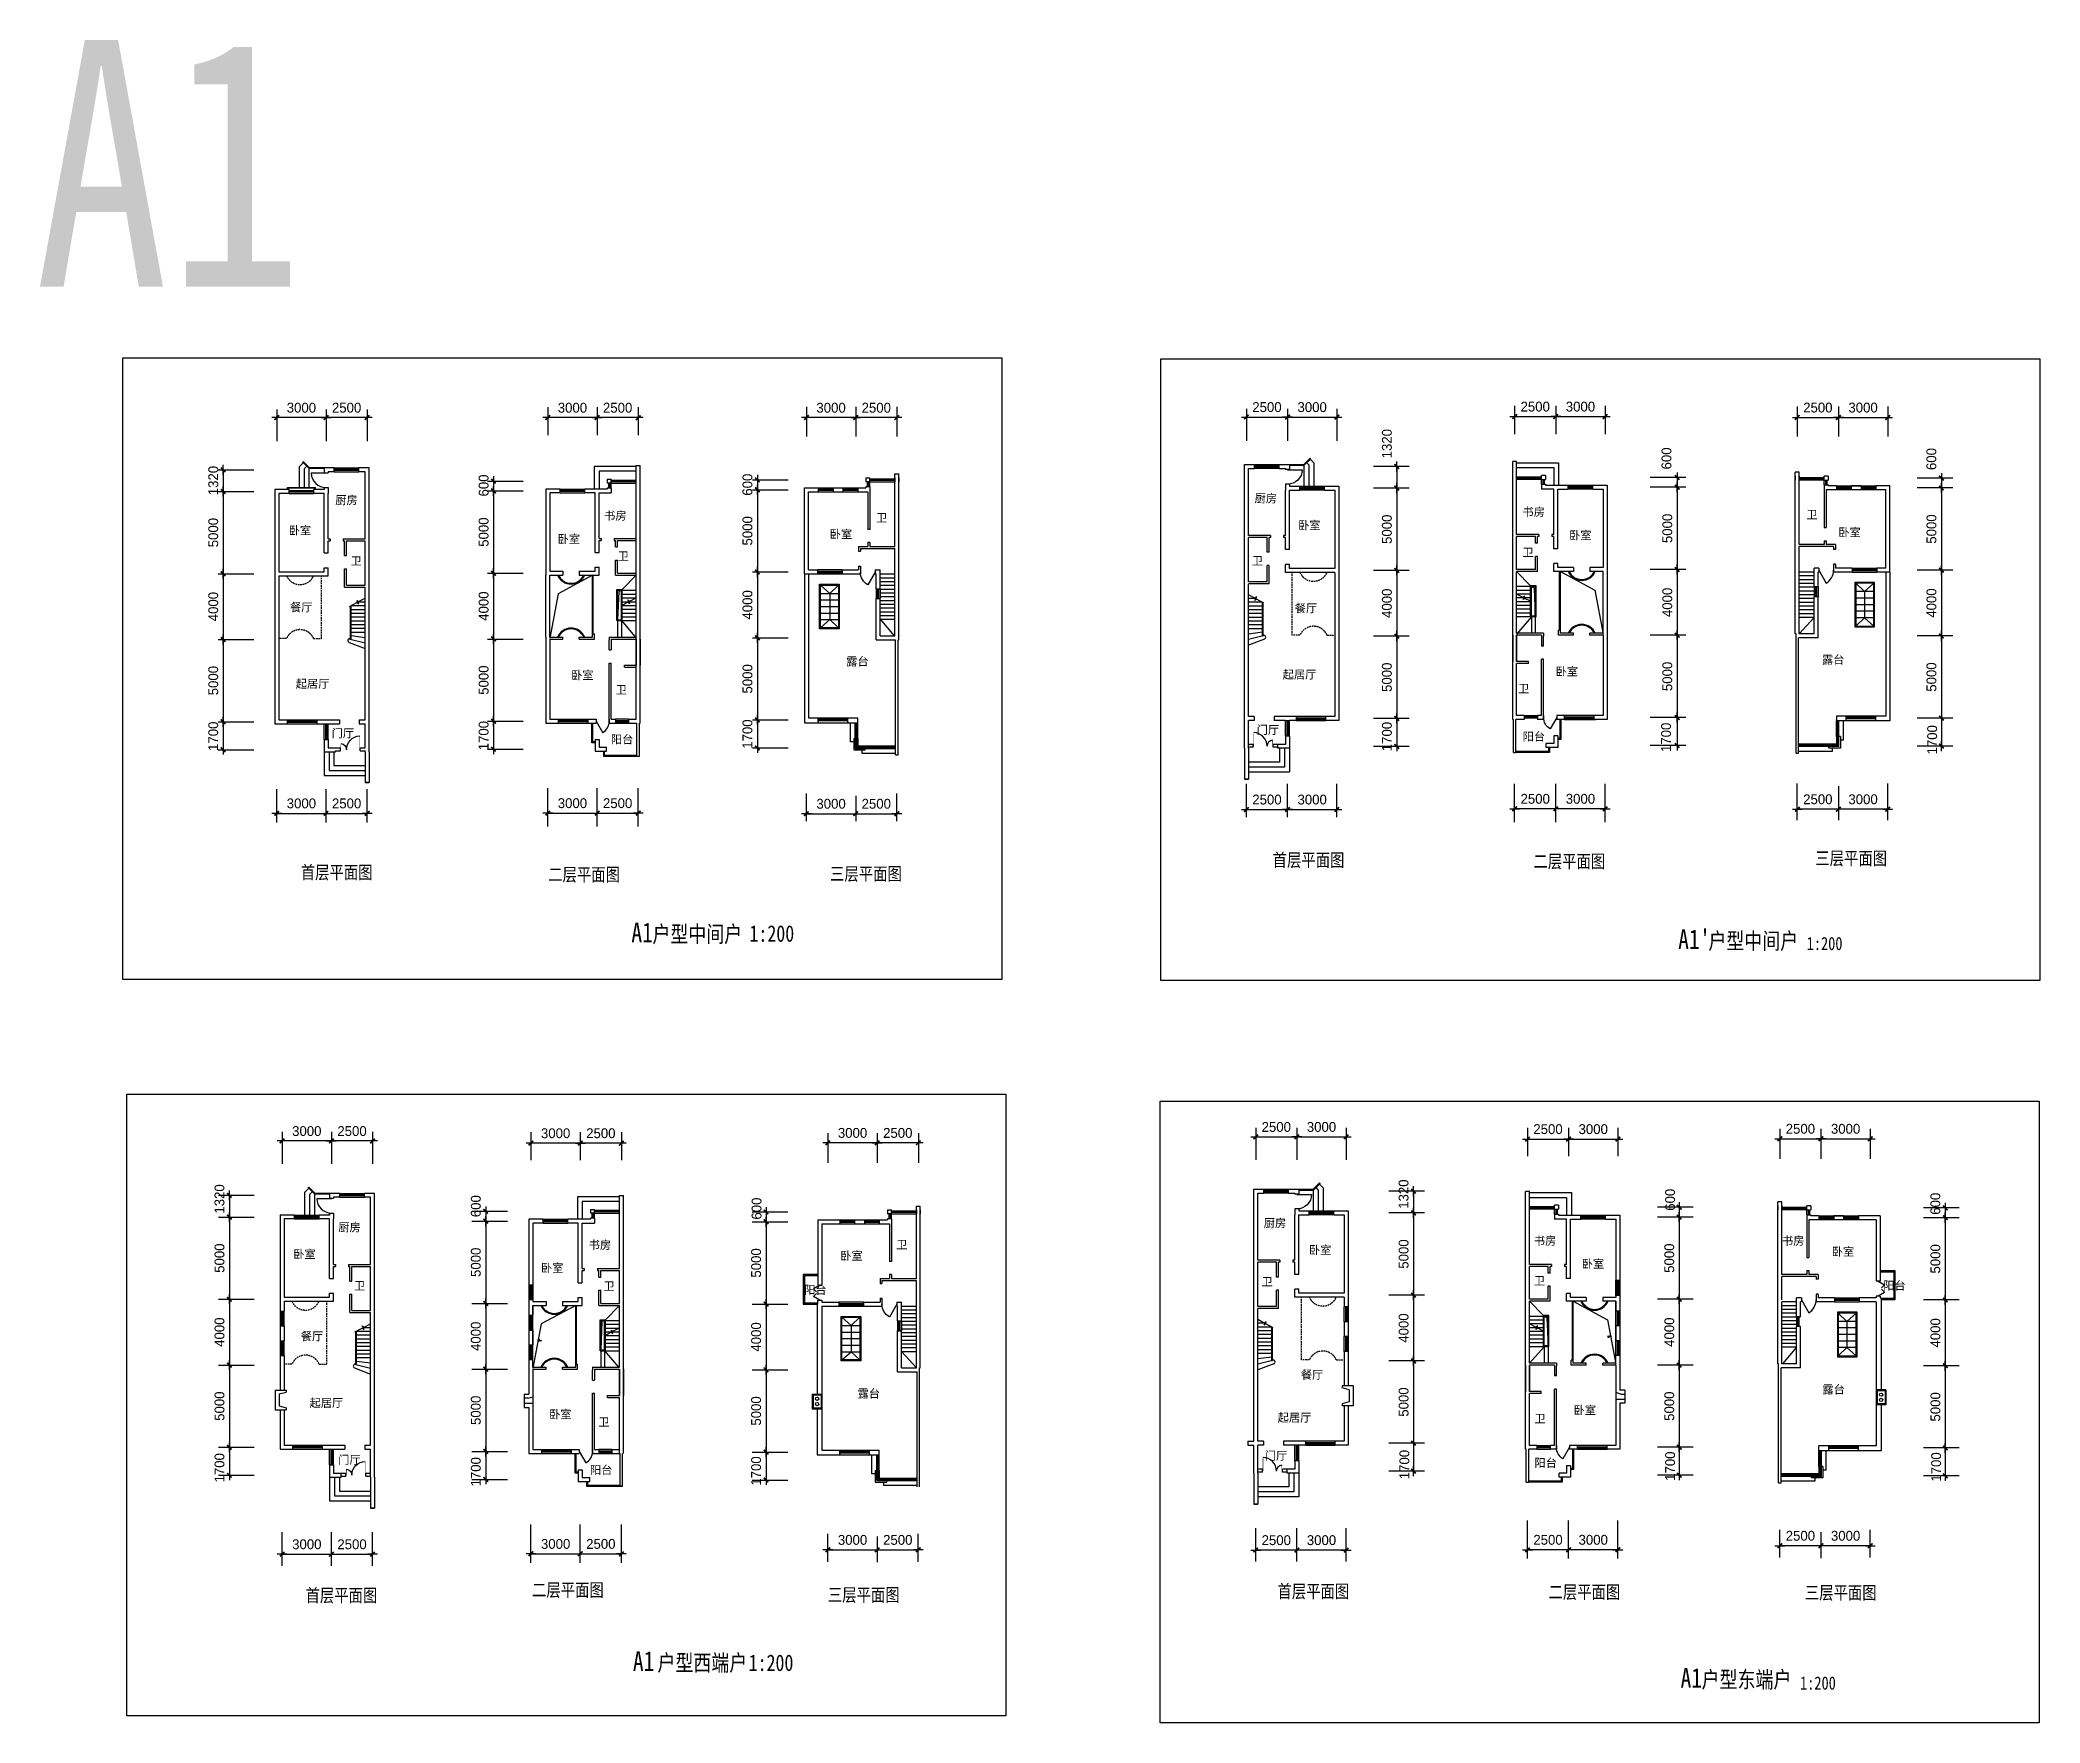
# Model space of a CAD drawing. Extents: x -295429 to -173791, y -143327 to -40994.
import ezdxf
from ezdxf.enums import TextEntityAlignment as Align

# ---------------------------------------------------------------- set-up
doc = ezdxf.new("R2010")
doc.units = 0
doc.header["$LTSCALE"] = 1000
doc.header["$MEASUREMENT"] = 0
doc.header["$PDMODE"] = 2
doc.linetypes.add('DASHED', pattern=[0.75, 0.5, -0.25])
doc.layers.get('0').update_dxf_attribs({"linetype": 'CONTINUOUS'})
doc.layers.get('DEFPOINTS').update_dxf_attribs({"linetype": 'CONTINUOUS'})
for name, color, linetype in [('AXIS', 3, 'CONTINUOUS'), ('PLN-TEXT', 7, 'CONTINUOUS'), ('PUB_DIM', 3, 'CONTINUOUS'), ('PUB_TITLE', 4, 'CONTINUOUS'), ('S_SURFACE', 6, 'CONTINUOUS'), ('STAIR', 4, 'CONTINUOUS'), ('WALL', 255, 'CONTINUOUS'), ('WINDOW', 2, 'CONTINUOUS'), ('WINDOW_TEXT', 7, 'CONTINUOUS')]:
    doc.layers.add(name, color=color, linetype=linetype)
doc.styles.add('-宋体', font='', dxfattribs={"width": 0.8})
doc.styles.add('_HZTXT', font='')
doc.styles.add('DIM_FONT', font='rt.shx', dxfattribs={"width": 0.8, "bigfont": 'jd.shx'})
doc.styles.add('SIMPLEX', font='SIMPLEX.SHX')
doc.styles.get("Standard").update_dxf_attribs({"font": 'rt.shx', "bigfont": 'bigfont.shx'})
doc.styles.get('-宋体').set_extended_font_data('SimSun')
doc.styles.get('_HZTXT').set_extended_font_data('SimSun')
doc.dimstyles.new('AXIS200', dxfattribs={"dimscale": 2, "dimtxt": 300, "dimasz": 1, "dimexe": 250, "dimexo": 300, "dimgap": 150, "dimtad": 1, "dimdec": 0, "dimzin": 0, "dimdsep": 46, "dimtxsty": 'DIM_FONT', "dimblk": '_DIMX', "dimblk1": '_DIMX', "dimblk2": '_DIMX', "dimcen": 0.09, "dimdle": 30, "dimse1": 1, "dimse2": 1, "dimclrd": 256, "dimclre": 256, "dimclrt": 7, "dimadec": 0, "dimazin": 0, "dimtfac": 1, "dimtdec": 0, "dimtix": 1, "dimtmove": 2, "dimatfit": 3, "dimldrblk": '_DIMX', "dimfxl": 1, "dimtolj": 1, "dimtzin": 0, "dimarcsym": 0})

msp = doc.modelspace()

# ---------------------------------------------------------------- texts
at = {"style": '_HZTXT'}
for s, height, p in [('厨房', 500, (-277472.2, -69224.7)), ('卧室', 500, (-280298.8, -71064.8)), ('书房', 500, (-261119.3, -70169)), ('卫', 500, (-244576.8, -70297.5)), ('书房', 500, (-205266.1, -69943.1)), ('卫', 500, (-187998.8, -70100.1)), ('卧室', 500, (-263951.6, -71589.8)), ('卧室', 500, (-247400.6, -71291.1)), ('卧室', 500, (-202427.1, -71363.9)), ('卧室', 500, (-186058.1, -71181)), ('卫', 480, (-276524.5, -72909.6)), ('卫', 500, (-260299.7, -72626.2)), ('卫', 500, (-205262.4, -72400.4)), ('餐厅', 500, (-280225.5, -75743.2)), ('露台', 500, (-246394, -79033)), ('卧室', 500, (-203252.5, -79642.4)), ('露台', 500, (-187051.3, -78922.9)), ('起居厅', 500, (-279873.9, -80388.4)), ('卧室', 500, (-263126.2, -79868.2)), ('卫', 500, (-260418.5, -80753.6)), ('卫', 500, (-205534.4, -80681.2)), ('门厅', 500, (-277692, -83399.6)), ('阳台', 500, (-260704.5, -83774.5)), ('阳台', 500, (-205253.1, -83599.2)), ('厨房', 500, (-277285.4, -113435.7)), ('厨房', 500, (-221003.1, -113186.3)), ('书房', 500, (-262056.7, -114509.4)), ('卫', 500, (-243354.5, -114490.1)), ('卧室', 500, (-218255.4, -114819.9)), ('书房', 500, (-204572.3, -114259.9)), ('书房', 500, (-189482.1, -114259.9)), ('卧室', 500, (-280026.4, -115069.3)), ('卧室', 500, (-264959.2, -115907.4)), ('卧室', 500, (-246759.2, -115170)), ('卧室', 500, (-201663.2, -115657.9)), ('卧室', 500, (-186454.6, -114920.5)), ('卫', 500, (-276329.9, -116994.9)), ('卫', 500, (-261158.4, -117014.3)), ('阳台', 500, (-248951.3, -117239.5)), ('卫', 500, (-221135.3, -116745.4)), ('卫', 500, (-204572.3, -116694.1)), ('阳台', 500, (-183326, -116980.1)), ('餐厅', 500, (-279570.8, -120066.4)), ('餐厅', 500, (-218744.4, -122402.7)), ('露台', 500, (-187022.1, -123298.6)), ('起居厅', 500, (-279032.7, -124112.2)), ('露台', 500, (-245703.4, -123548.1)), ('卧室', 500, (-202159.4, -124557.5)), ('卧室', 500, (-264463, -124807)), ('卫', 500, (-261472.6, -125280.6)), ('起居厅', 500, (-220152.5, -125011.9)), ('卫', 500, (-204536.4, -125069.1)), ('门厅', 500, (-277290.1, -127575.4)), ('阳台', 500, (-261977.2, -128199.8)), ('门厅', 500, (-220935.1, -127325.9)), ('阳台', 500, (-204536.4, -127763.1))]:
    msp.add_text(s, height=height, dxfattribs=at).set_placement(p)
for s, p in [('厨房', (-221560.3, -69116.4)), ('卧室', (-218911.5, -70750)), ('卫', (-221722.7, -72915.6)), ('餐厅', (-219116.7, -75794)), ('起居厅', (-219848.5, -79825.9)), ('门厅', (-221429.7, -83196.1))]:
    msp.add_text(s, height=500, rotation=360, dxfattribs=at).set_placement(p)
at = {"layer": 'PLN-TEXT', "width": 0.8}
for s, height, style, p in [('A1', 15000, '-宋体', (-295771.8, -55994)), ('首层平面图  ', 800, '-宋体', (-279568.2, -92008.5)), ('三层平面图 ', 800, '-宋体', (-247378.9, -92093.1)), ('二层平面图 ', 800, '-宋体', (-204597.6, -91333.1)), ('三层平面图', 800, '-宋体', (-187456.7, -91146.9)), ('二层平面图  ', 800, '-宋体', (-264519.4, -92135.5)), ('A1', 1200, '_HZTXT', (-259462.3, -95857.3)), ('户型中间户    ', 1000, '_HZTXT', (-258180.8, -95857.3)), ('1:200', 1000, '_HZTXT', (-252279.4, -95821.3)), ("A1'", 1200, '_HZTXT', (-195795.7, -96271.3)), ('户型中间户    ', 1000, '_HZTXT', (-193957.1, -96271.3)), ('1:200', 800, '_HZTXT', (-187980.3, -96330)), ('二层平面图  ', 800, '-宋体', (-265506.3, -135638.7)), ('首层平面图  ', 800, '-宋体', (-220164.8, -135720.2)), ('二层平面图  ', 800, '-宋体', (-203680.8, -135763.5)), ('三层平面图  ', 800, '-宋体', (-188091.3, -135802.5)), ('首层平面图  ', 800, '-宋体', (-279278.1, -135969.7)), ('三层平面图  ', 800, '-宋体', (-247510.7, -135936)), ('A1', 1200, '_HZTXT', (-259370.9, -140164.9)), ('户型西端户    ', 1000, '_HZTXT', (-257874.2, -140164.9)), ('1:200', 1000, '_HZTXT', (-252330.2, -140164.9)), ('A1', 1200, '_HZTXT', (-195650.5, -141184)), ('户型东端户    ', 1000, '_HZTXT', (-194369, -141184)), ('1:200', 800, '_HZTXT', (-188385.1, -141297.1))]:
    msp.add_text(s, height=height, dxfattribs=dict(at, style=style)).set_placement(p)
at = {"layer": 'PLN-TEXT', "style": '-宋体', "width": 0.8}
msp.add_text('首层平面图  ', height=800, rotation=360, dxfattribs=at).set_placement((-220460.5, -91258.2))

# ---------------------------------------------------------------- blocks, each defined once
blk = doc.blocks.new('_WBLK')
for p, q in [((-0.5, 0.5), (0.5, 0.5)), ((0.5, 0.17), (-0.5, 0.17)), ((0.5, -0.17), (-0.5, -0.17)), ((-0.5, -0.5), (0.5, -0.5))]:
    blk.add_line(p, q)
at = {"layer": 'WINDOW_TEXT', "style": 'SIMPLEX', "flags": 9}
blk.add_attdef('A', text='', height=1, dxfattribs=at).set_placement((0, 1.5), align=Align.MIDDLE)
blk = doc.blocks.new('M_A17ORW')
at = {"const_width": 0.02}
for points in [[(-0.48, 0), (-0.48, -0.31)], [(0.48, 0), (0.48, -0.69)]]:
    blk.add_lwpolyline(points, dxfattribs=at)
for centre, radius, start, end in [((-0.5, 0), 0.307, 274.2492, 0.2101), ((0.5, 0), 0.699, 180.2762, 268.0603)]:
    blk.add_arc(centre, radius, start, end)
blk = doc.blocks.new('M_B15SGY')
at = {"linetype": 'Continuous'}
for p, q in [((-0.5, 0.5), (0.5, 0.5)), ((0.5, 0.167), (-0.5, 0.167)), ((0.5, -0.167), (-0.5, -0.167))]:
    blk.add_line(p, q, dxfattribs=at)
blk = doc.blocks.new('M_A2ZXL')
blk.add_line((-0.47, 0), (-0.47, -1))
blk.add_arc((-0.5, 0), 1, 271.6231, 0)
blk = doc.blocks.new('M_A1SFU')
blk.add_line((-0.5, 0), (0, -0.87))
blk.add_arc((-0.5, 0), 1, 300, 0)
blk = doc.blocks.new('_DIMX')
blk.add_line((-150, 0), (150, 0))
at = {"const_width": 50}
blk.add_lwpolyline([(-70, -70), (70, 70)], dxfattribs=at)
blk = doc.blocks.new('*D6')
at = {"layer": 'DEFPOINTS', "color": 0, "transparency": 16777216}
for p in [(-278031, -63954), (-278031, -64954), (-275531, -64954)]:
    blk.add_point(p, dxfattribs=at)
at = {"layer": 'PUB_DIM', "lineweight": -2, "transparency": 16777216}
for p, q in [((-278033, -63954), (-278035, -63954)), ((-275531, -63954), (-278031, -63954)), ((-275529, -63954), (-275527, -63954))]:
    blk.add_line(p, q, dxfattribs=at)
at = {"layer": 'PUB_DIM', "lineweight": -2, "transparency": 16777216, "xscale": 2, "yscale": 2, "zscale": 2}
blk.add_blockref('_DIMX', (-278031, -63954), dxfattribs=at)
at = {"layer": 'PUB_DIM', "lineweight": -2, "transparency": 16777216, "xscale": 2, "yscale": 2, "zscale": 2, "rotation": 180}
blk.add_blockref('_DIMX', (-275531, -63954), dxfattribs=at)
at = {"layer": 'PUB_DIM', "color": 7, "transparency": 16777216, "insert": (-276781, -63354), "char_height": 600, "attachment_point": 5}
blk.add_mtext('\\A1;2500', dxfattribs=at)
blk = doc.blocks.new('*D7')
at = {"layer": 'DEFPOINTS', "color": 0, "transparency": 16777216}
for p in [(-281031, -63954), (-281031, -64954), (-278031, -64954)]:
    blk.add_point(p, dxfattribs=at)
at = {"layer": 'PUB_DIM', "lineweight": -2, "transparency": 16777216}
blk.add_line((-278033, -63954), (-281029, -63954), dxfattribs=at)
at = {"layer": 'PUB_DIM', "lineweight": -2, "transparency": 16777216, "xscale": 2, "yscale": 2, "zscale": 2, "rotation": 180}
blk.add_blockref('_DIMX', (-281031, -63954), dxfattribs=at)
at = {"layer": 'PUB_DIM', "lineweight": -2, "transparency": 16777216, "xscale": 2, "yscale": 2, "zscale": 2}
blk.add_blockref('_DIMX', (-278031, -63954), dxfattribs=at)
at = {"layer": 'PUB_DIM', "color": 7, "transparency": 16777216, "insert": (-279531, -63354), "char_height": 600, "attachment_point": 5}
blk.add_mtext('\\A1;3000', dxfattribs=at)
blk = doc.blocks.new('*D8')
at = {"layer": 'DEFPOINTS', "color": 0, "transparency": 16777216}
for p in [(-283289, -67126), (-284289, -68446), (-283289, -68446)]:
    blk.add_point(p, dxfattribs=at)
at = {"layer": 'PUB_DIM', "lineweight": -2, "transparency": 16777216}
blk.add_line((-284289, -67128), (-284289, -68444), dxfattribs=at)
at = {"layer": 'PUB_DIM', "lineweight": -2, "transparency": 16777216, "xscale": 2, "yscale": 2, "zscale": 2}
for p, rotation in [((-284289, -67126), 90), ((-284289, -68446), 270)]:
    blk.add_blockref('_DIMX', p, dxfattribs=dict(at, rotation=rotation))
at = {"layer": 'PUB_DIM', "color": 7, "transparency": 16777216, "insert": (-284889, -67781), "char_height": 600, "attachment_point": 5, "rotation": 90}
blk.add_mtext('\\A1;1320', dxfattribs=at)
blk = doc.blocks.new('*D9')
at = {"layer": 'DEFPOINTS', "color": 0, "transparency": 16777216}
for p in [(-283289, -68446), (-284289, -73446), (-283289, -73446)]:
    blk.add_point(p, dxfattribs=at)
at = {"layer": 'PUB_DIM', "lineweight": -2, "transparency": 16777216}
blk.add_line((-284289, -68448), (-284289, -73444), dxfattribs=at)
at = {"layer": 'PUB_DIM', "lineweight": -2, "transparency": 16777216, "xscale": 2, "yscale": 2, "zscale": 2}
for p, rotation in [((-284289, -68446), 90), ((-284289, -73446), 270)]:
    blk.add_blockref('_DIMX', p, dxfattribs=dict(at, rotation=rotation))
at = {"layer": 'PUB_DIM', "color": 7, "transparency": 16777216, "insert": (-284889, -70946), "char_height": 600, "attachment_point": 5, "rotation": 90}
blk.add_mtext('\\A1;5000', dxfattribs=at)
blk = doc.blocks.new('*D10')
at = {"layer": 'DEFPOINTS', "color": 0, "transparency": 16777216}
for p in [(-283289, -73446), (-284289, -77446), (-283289, -77446)]:
    blk.add_point(p, dxfattribs=at)
at = {"layer": 'PUB_DIM', "lineweight": -2, "transparency": 16777216}
blk.add_line((-284289, -73448), (-284289, -77444), dxfattribs=at)
at = {"layer": 'PUB_DIM', "lineweight": -2, "transparency": 16777216, "xscale": 2, "yscale": 2, "zscale": 2}
for p, rotation in [((-284289, -73446), 90), ((-284289, -77446), 270)]:
    blk.add_blockref('_DIMX', p, dxfattribs=dict(at, rotation=rotation))
at = {"layer": 'PUB_DIM', "color": 7, "transparency": 16777216, "insert": (-284889, -75446), "char_height": 600, "attachment_point": 5, "rotation": 90}
blk.add_mtext('\\A1;4000', dxfattribs=at)
blk = doc.blocks.new('*D11')
at = {"layer": 'DEFPOINTS', "color": 0, "transparency": 16777216}
for p in [(-283289, -77446), (-284289, -82446), (-283289, -82446)]:
    blk.add_point(p, dxfattribs=at)
at = {"layer": 'PUB_DIM', "lineweight": -2, "transparency": 16777216}
blk.add_line((-284289, -77448), (-284289, -82444), dxfattribs=at)
at = {"layer": 'PUB_DIM', "lineweight": -2, "transparency": 16777216, "xscale": 2, "yscale": 2, "zscale": 2}
for p, rotation in [((-284289, -77446), 90), ((-284289, -82446), 270)]:
    blk.add_blockref('_DIMX', p, dxfattribs=dict(at, rotation=rotation))
at = {"layer": 'PUB_DIM', "color": 7, "transparency": 16777216, "insert": (-284889, -79946), "char_height": 600, "attachment_point": 5, "rotation": 90}
blk.add_mtext('\\A1;5000', dxfattribs=at)
blk = doc.blocks.new('*D12')
at = {"layer": 'DEFPOINTS', "color": 0, "transparency": 16777216}
for p in [(-283289, -82446), (-284289, -84146), (-283289, -84146)]:
    blk.add_point(p, dxfattribs=at)
at = {"layer": 'PUB_DIM', "lineweight": -2, "transparency": 16777216}
blk.add_line((-284289, -82448), (-284289, -84144), dxfattribs=at)
at = {"layer": 'PUB_DIM', "lineweight": -2, "transparency": 16777216, "xscale": 2, "yscale": 2, "zscale": 2}
for p, rotation in [((-284289, -82446), 90), ((-284289, -84146), 270)]:
    blk.add_blockref('_DIMX', p, dxfattribs=dict(at, rotation=rotation))
at = {"layer": 'PUB_DIM', "color": 7, "transparency": 16777216, "insert": (-284889, -83330), "char_height": 600, "attachment_point": 5, "rotation": 90}
blk.add_mtext('\\A1;1700', dxfattribs=at)
blk = doc.blocks.new('*D18')
at = {"layer": 'DEFPOINTS', "color": 0, "transparency": 16777216}
for p in [(-213911, -77243), (-213911, -82243), (-212911, -82243)]:
    blk.add_point(p, dxfattribs=at)
at = {"layer": 'PUB_DIM', "lineweight": -2, "transparency": 16777216}
blk.add_line((-212911, -77245), (-212911, -82241), dxfattribs=at)
at = {"layer": 'PUB_DIM', "lineweight": -2, "transparency": 16777216, "xscale": 2, "yscale": 2, "zscale": 2}
for p, rotation in [((-212911, -77243), 90), ((-212911, -82243), 270)]:
    blk.add_blockref('_DIMX', p, dxfattribs=dict(at, rotation=rotation))
at = {"layer": 'PUB_DIM', "color": 7, "transparency": 16777216, "insert": (-213511, -79743), "char_height": 600, "attachment_point": 5, "rotation": 90}
blk.add_mtext('\\A1;5000', dxfattribs=at)
blk = doc.blocks.new('*D17')
at = {"layer": 'DEFPOINTS', "color": 0, "transparency": 16777216}
for p in [(-213911, -73243), (-213911, -77243), (-212911, -77243)]:
    blk.add_point(p, dxfattribs=at)
at = {"layer": 'PUB_DIM', "lineweight": -2, "transparency": 16777216}
blk.add_line((-212911, -73245), (-212911, -77241), dxfattribs=at)
at = {"layer": 'PUB_DIM', "lineweight": -2, "transparency": 16777216, "xscale": 2, "yscale": 2, "zscale": 2}
for p, rotation in [((-212911, -73243), 90), ((-212911, -77243), 270)]:
    blk.add_blockref('_DIMX', p, dxfattribs=dict(at, rotation=rotation))
at = {"layer": 'PUB_DIM', "color": 7, "transparency": 16777216, "insert": (-213511, -75243), "char_height": 600, "attachment_point": 5, "rotation": 90}
blk.add_mtext('\\A1;4000', dxfattribs=at)
blk = doc.blocks.new('*D19')
at = {"layer": 'DEFPOINTS', "color": 0, "transparency": 16777216}
for p in [(-213911, -82243), (-213911, -83943), (-212911, -83943)]:
    blk.add_point(p, dxfattribs=at)
at = {"layer": 'PUB_DIM', "lineweight": -2, "transparency": 16777216}
blk.add_line((-212911, -82245), (-212911, -83941), dxfattribs=at)
at = {"layer": 'PUB_DIM', "lineweight": -2, "transparency": 16777216, "xscale": 2, "yscale": 2, "zscale": 2}
for p, rotation in [((-212911, -82243), 90), ((-212911, -83943), 270)]:
    blk.add_blockref('_DIMX', p, dxfattribs=dict(at, rotation=rotation))
at = {"layer": 'PUB_DIM', "color": 7, "transparency": 16777216, "insert": (-213510, -83346), "char_height": 600, "attachment_point": 5, "rotation": 90}
blk.add_mtext('\\A1;1700', dxfattribs=at)
blk = doc.blocks.new('*D14')
at = {"layer": 'DEFPOINTS', "color": 0, "transparency": 16777216}
for p in [(-216557, -63919), (-219557, -64919), (-216557, -64919)]:
    blk.add_point(p, dxfattribs=at)
at = {"layer": 'PUB_DIM', "lineweight": -2, "transparency": 16777216}
blk.add_line((-219555, -63919), (-216559, -63919), dxfattribs=at)
at = {"layer": 'PUB_DIM', "lineweight": -2, "transparency": 16777216, "xscale": 2, "yscale": 2, "zscale": 2, "rotation": 180}
blk.add_blockref('_DIMX', (-219557, -63919), dxfattribs=at)
at = {"layer": 'PUB_DIM', "lineweight": -2, "transparency": 16777216, "xscale": 2, "yscale": 2, "zscale": 2}
blk.add_blockref('_DIMX', (-216557, -63919), dxfattribs=at)
at = {"layer": 'PUB_DIM', "color": 7, "transparency": 16777216, "insert": (-218057, -63319), "char_height": 600, "attachment_point": 5}
blk.add_mtext('\\A1;3000', dxfattribs=at)
blk = doc.blocks.new('*D13')
at = {"layer": 'DEFPOINTS', "color": 0, "transparency": 16777216}
for p in [(-219557, -63919), (-222057, -64919), (-219557, -64919)]:
    blk.add_point(p, dxfattribs=at)
at = {"layer": 'PUB_DIM', "lineweight": -2, "transparency": 16777216}
for p, q in [((-222059, -63919), (-222061, -63919)), ((-222057, -63919), (-219557, -63919)), ((-219555, -63919), (-219553, -63919))]:
    blk.add_line(p, q, dxfattribs=at)
at = {"layer": 'PUB_DIM', "lineweight": -2, "transparency": 16777216, "xscale": 2, "yscale": 2, "zscale": 2}
blk.add_blockref('_DIMX', (-222057, -63919), dxfattribs=at)
at = {"layer": 'PUB_DIM', "lineweight": -2, "transparency": 16777216, "xscale": 2, "yscale": 2, "zscale": 2, "rotation": 180}
blk.add_blockref('_DIMX', (-219557, -63919), dxfattribs=at)
at = {"layer": 'PUB_DIM', "color": 7, "transparency": 16777216, "insert": (-220807, -63319), "char_height": 600, "attachment_point": 5}
blk.add_mtext('\\A1;2500', dxfattribs=at)
blk = doc.blocks.new('*D16')
at = {"layer": 'DEFPOINTS', "color": 0, "transparency": 16777216}
for p in [(-213911, -68243), (-213911, -73243), (-212911, -73243)]:
    blk.add_point(p, dxfattribs=at)
at = {"layer": 'PUB_DIM', "lineweight": -2, "transparency": 16777216}
blk.add_line((-212911, -68245), (-212911, -73241), dxfattribs=at)
at = {"layer": 'PUB_DIM', "lineweight": -2, "transparency": 16777216, "xscale": 2, "yscale": 2, "zscale": 2}
for p, rotation in [((-212911, -68243), 90), ((-212911, -73243), 270)]:
    blk.add_blockref('_DIMX', p, dxfattribs=dict(at, rotation=rotation))
at = {"layer": 'PUB_DIM', "color": 7, "transparency": 16777216, "insert": (-213511, -70743), "char_height": 600, "attachment_point": 5, "rotation": 90}
blk.add_mtext('\\A1;5000', dxfattribs=at)
blk = doc.blocks.new('*D15')
at = {"layer": 'DEFPOINTS', "color": 0, "transparency": 16777216}
for p in [(-213911, -66923), (-213911, -68243), (-212911, -68243)]:
    blk.add_point(p, dxfattribs=at)
at = {"layer": 'PUB_DIM', "lineweight": -2, "transparency": 16777216}
blk.add_line((-212911, -66925), (-212911, -68241), dxfattribs=at)
at = {"layer": 'PUB_DIM', "lineweight": -2, "transparency": 16777216, "xscale": 2, "yscale": 2, "zscale": 2}
for p, rotation in [((-212911, -66923), 90), ((-212911, -68243), 270)]:
    blk.add_blockref('_DIMX', p, dxfattribs=dict(at, rotation=rotation))
at = {"layer": 'PUB_DIM', "color": 7, "transparency": 16777216, "insert": (-213510, -65539), "char_height": 600, "attachment_point": 5, "rotation": 90}
blk.add_mtext('\\A1;1320', dxfattribs=at)
blk = doc.blocks.new('*D20')
at = {"layer": 'DEFPOINTS', "color": 0, "transparency": 16777216}
for p in [(-277702, -107938), (-277702, -108938), (-275202, -108938)]:
    blk.add_point(p, dxfattribs=at)
at = {"layer": 'PUB_DIM', "lineweight": -2, "transparency": 16777216}
for p, q in [((-277704, -107938), (-277706, -107938)), ((-275202, -107938), (-277702, -107938)), ((-275200, -107938), (-275198, -107938))]:
    blk.add_line(p, q, dxfattribs=at)
at = {"layer": 'PUB_DIM', "lineweight": -2, "transparency": 16777216, "xscale": 2, "yscale": 2, "zscale": 2}
blk.add_blockref('_DIMX', (-277702, -107938), dxfattribs=at)
at = {"layer": 'PUB_DIM', "lineweight": -2, "transparency": 16777216, "xscale": 2, "yscale": 2, "zscale": 2, "rotation": 180}
blk.add_blockref('_DIMX', (-275202, -107938), dxfattribs=at)
at = {"layer": 'PUB_DIM', "color": 7, "transparency": 16777216, "insert": (-276452, -107338), "char_height": 600, "attachment_point": 5}
blk.add_mtext('\\A1;2500', dxfattribs=at)
blk = doc.blocks.new('*D21')
at = {"layer": 'DEFPOINTS', "color": 0, "transparency": 16777216}
for p in [(-280702, -107938), (-280702, -108938), (-277702, -108938)]:
    blk.add_point(p, dxfattribs=at)
at = {"layer": 'PUB_DIM', "lineweight": -2, "transparency": 16777216}
blk.add_line((-277704, -107938), (-280700, -107938), dxfattribs=at)
at = {"layer": 'PUB_DIM', "lineweight": -2, "transparency": 16777216, "xscale": 2, "yscale": 2, "zscale": 2, "rotation": 180}
blk.add_blockref('_DIMX', (-280702, -107938), dxfattribs=at)
at = {"layer": 'PUB_DIM', "lineweight": -2, "transparency": 16777216, "xscale": 2, "yscale": 2, "zscale": 2}
blk.add_blockref('_DIMX', (-277702, -107938), dxfattribs=at)
at = {"layer": 'PUB_DIM', "color": 7, "transparency": 16777216, "insert": (-279202, -107338), "char_height": 600, "attachment_point": 5}
blk.add_mtext('\\A1;3000', dxfattribs=at)
blk = doc.blocks.new('*D22')
at = {"layer": 'DEFPOINTS', "color": 0, "transparency": 16777216}
for p in [(-282910, -111242), (-283910, -112562), (-282910, -112562)]:
    blk.add_point(p, dxfattribs=at)
at = {"layer": 'PUB_DIM', "lineweight": -2, "transparency": 16777216}
blk.add_line((-283910, -111244), (-283910, -112560), dxfattribs=at)
at = {"layer": 'PUB_DIM', "lineweight": -2, "transparency": 16777216, "xscale": 2, "yscale": 2, "zscale": 2}
for p, rotation in [((-283910, -111242), 90), ((-283910, -112562), 270)]:
    blk.add_blockref('_DIMX', p, dxfattribs=dict(at, rotation=rotation))
at = {"layer": 'PUB_DIM', "color": 7, "transparency": 16777216, "insert": (-284510, -111463), "char_height": 600, "attachment_point": 5, "rotation": 90}
blk.add_mtext('\\A1;1320', dxfattribs=at)
blk = doc.blocks.new('*D23')
at = {"layer": 'DEFPOINTS', "color": 0, "transparency": 16777216}
for p in [(-282910, -112562), (-283910, -117562), (-282910, -117562)]:
    blk.add_point(p, dxfattribs=at)
at = {"layer": 'PUB_DIM', "lineweight": -2, "transparency": 16777216}
blk.add_line((-283910, -112564), (-283910, -117560), dxfattribs=at)
at = {"layer": 'PUB_DIM', "lineweight": -2, "transparency": 16777216, "xscale": 2, "yscale": 2, "zscale": 2}
for p, rotation in [((-283910, -112562), 90), ((-283910, -117562), 270)]:
    blk.add_blockref('_DIMX', p, dxfattribs=dict(at, rotation=rotation))
at = {"layer": 'PUB_DIM', "color": 7, "transparency": 16777216, "insert": (-284510, -115062), "char_height": 600, "attachment_point": 5, "rotation": 90}
blk.add_mtext('\\A1;5000', dxfattribs=at)
blk = doc.blocks.new('*D24')
at = {"layer": 'DEFPOINTS', "color": 0, "transparency": 16777216}
for p in [(-282910, -117562), (-283910, -121562), (-282910, -121562)]:
    blk.add_point(p, dxfattribs=at)
at = {"layer": 'PUB_DIM', "lineweight": -2, "transparency": 16777216}
blk.add_line((-283910, -117564), (-283910, -121560), dxfattribs=at)
at = {"layer": 'PUB_DIM', "lineweight": -2, "transparency": 16777216, "xscale": 2, "yscale": 2, "zscale": 2}
for p, rotation in [((-283910, -117562), 90), ((-283910, -121562), 270)]:
    blk.add_blockref('_DIMX', p, dxfattribs=dict(at, rotation=rotation))
at = {"layer": 'PUB_DIM', "color": 7, "transparency": 16777216, "insert": (-284510, -119562), "char_height": 600, "attachment_point": 5, "rotation": 90}
blk.add_mtext('\\A1;4000', dxfattribs=at)
blk = doc.blocks.new('*D25')
at = {"layer": 'DEFPOINTS', "color": 0, "transparency": 16777216}
for p in [(-282910, -121562), (-283910, -126562), (-282910, -126562)]:
    blk.add_point(p, dxfattribs=at)
at = {"layer": 'PUB_DIM', "lineweight": -2, "transparency": 16777216}
blk.add_line((-283910, -121564), (-283910, -126560), dxfattribs=at)
at = {"layer": 'PUB_DIM', "lineweight": -2, "transparency": 16777216, "xscale": 2, "yscale": 2, "zscale": 2}
for p, rotation in [((-283910, -121562), 90), ((-283910, -126562), 270)]:
    blk.add_blockref('_DIMX', p, dxfattribs=dict(at, rotation=rotation))
at = {"layer": 'PUB_DIM', "color": 7, "transparency": 16777216, "insert": (-284510, -124062), "char_height": 600, "attachment_point": 5, "rotation": 90}
blk.add_mtext('\\A1;5000', dxfattribs=at)
blk = doc.blocks.new('*D26')
at = {"layer": 'DEFPOINTS', "color": 0, "transparency": 16777216}
for p in [(-282910, -126562), (-283910, -128262), (-282910, -128262)]:
    blk.add_point(p, dxfattribs=at)
at = {"layer": 'PUB_DIM', "lineweight": -2, "transparency": 16777216}
blk.add_line((-283910, -126564), (-283910, -128260), dxfattribs=at)
at = {"layer": 'PUB_DIM', "lineweight": -2, "transparency": 16777216, "xscale": 2, "yscale": 2, "zscale": 2}
for p, rotation in [((-283910, -126562), 90), ((-283910, -128262), 270)]:
    blk.add_blockref('_DIMX', p, dxfattribs=dict(at, rotation=rotation))
at = {"layer": 'PUB_DIM', "color": 7, "transparency": 16777216, "insert": (-284510, -127809), "char_height": 600, "attachment_point": 5, "rotation": 90}
blk.add_mtext('\\A1;1700', dxfattribs=at)
blk = doc.blocks.new('*D27')
at = {"layer": 'DEFPOINTS', "color": 0, "transparency": 16777216}
for p in [(-280702, -132064), (-277702, -132064), (-277702, -133064)]:
    blk.add_point(p, dxfattribs=at)
at = {"layer": 'PUB_DIM', "lineweight": -2, "transparency": 16777216}
blk.add_line((-280700, -133064), (-277704, -133064), dxfattribs=at)
at = {"layer": 'PUB_DIM', "lineweight": -2, "transparency": 16777216, "xscale": 2, "yscale": 2, "zscale": 2, "rotation": 180}
blk.add_blockref('_DIMX', (-280702, -133064), dxfattribs=at)
at = {"layer": 'PUB_DIM', "lineweight": -2, "transparency": 16777216, "xscale": 2, "yscale": 2, "zscale": 2}
blk.add_blockref('_DIMX', (-277702, -133064), dxfattribs=at)
at = {"layer": 'PUB_DIM', "color": 7, "transparency": 16777216, "insert": (-279202, -132464), "char_height": 600, "attachment_point": 5}
blk.add_mtext('\\A1;3000', dxfattribs=at)
blk = doc.blocks.new('*D28')
at = {"layer": 'DEFPOINTS', "color": 0, "transparency": 16777216}
for p in [(-277702, -132064), (-275202, -132064), (-275202, -133064)]:
    blk.add_point(p, dxfattribs=at)
at = {"layer": 'PUB_DIM', "lineweight": -2, "transparency": 16777216}
for p, q in [((-277704, -133064), (-277706, -133064)), ((-277702, -133064), (-275202, -133064)), ((-275200, -133064), (-275198, -133064))]:
    blk.add_line(p, q, dxfattribs=at)
at = {"layer": 'PUB_DIM', "lineweight": -2, "transparency": 16777216, "xscale": 2, "yscale": 2, "zscale": 2}
blk.add_blockref('_DIMX', (-277702, -133064), dxfattribs=at)
at = {"layer": 'PUB_DIM', "lineweight": -2, "transparency": 16777216, "xscale": 2, "yscale": 2, "zscale": 2, "rotation": 180}
blk.add_blockref('_DIMX', (-275202, -133064), dxfattribs=at)
at = {"layer": 'PUB_DIM', "color": 7, "transparency": 16777216, "insert": (-276452, -132464), "char_height": 600, "attachment_point": 5}
blk.add_mtext('\\A1;2500', dxfattribs=at)
blk = doc.blocks.new('*D29')
at = {"layer": 'DEFPOINTS', "color": 0, "transparency": 16777216}
for p in [(-261547, -63957), (-261547, -64957), (-259047, -64957)]:
    blk.add_point(p, dxfattribs=at)
at = {"layer": 'PUB_DIM', "lineweight": -2, "transparency": 16777216}
for p, q in [((-261549, -63957), (-261551, -63957)), ((-259047, -63957), (-261547, -63957)), ((-259045, -63957), (-259043, -63957))]:
    blk.add_line(p, q, dxfattribs=at)
at = {"layer": 'PUB_DIM', "lineweight": -2, "transparency": 16777216, "xscale": 2, "yscale": 2, "zscale": 2}
blk.add_blockref('_DIMX', (-261547, -63957), dxfattribs=at)
at = {"layer": 'PUB_DIM', "lineweight": -2, "transparency": 16777216, "xscale": 2, "yscale": 2, "zscale": 2, "rotation": 180}
blk.add_blockref('_DIMX', (-259047, -63957), dxfattribs=at)
at = {"layer": 'PUB_DIM', "color": 7, "transparency": 16777216, "insert": (-260297, -63357), "char_height": 600, "attachment_point": 5}
blk.add_mtext('\\A1;2500', dxfattribs=at)
blk = doc.blocks.new('*D30')
at = {"layer": 'DEFPOINTS', "color": 0, "transparency": 16777216}
for p in [(-264547, -63957), (-264547, -64957), (-261547, -64957)]:
    blk.add_point(p, dxfattribs=at)
at = {"layer": 'PUB_DIM', "lineweight": -2, "transparency": 16777216}
blk.add_line((-261549, -63957), (-264545, -63957), dxfattribs=at)
at = {"layer": 'PUB_DIM', "lineweight": -2, "transparency": 16777216, "xscale": 2, "yscale": 2, "zscale": 2, "rotation": 180}
blk.add_blockref('_DIMX', (-264547, -63957), dxfattribs=at)
at = {"layer": 'PUB_DIM', "lineweight": -2, "transparency": 16777216, "xscale": 2, "yscale": 2, "zscale": 2}
blk.add_blockref('_DIMX', (-261547, -63957), dxfattribs=at)
at = {"layer": 'PUB_DIM', "color": 7, "transparency": 16777216, "insert": (-263047, -63357), "char_height": 600, "attachment_point": 5}
blk.add_mtext('\\A1;3000', dxfattribs=at)
blk = doc.blocks.new('*D31')
at = {"layer": 'DEFPOINTS', "color": 0, "transparency": 16777216}
for p in [(-266845, -67816), (-267845, -68416), (-266845, -68416)]:
    blk.add_point(p, dxfattribs=at)
at = {"layer": 'PUB_DIM', "lineweight": -2, "transparency": 16777216}
for p, q in [((-267845, -67814), (-267845, -67812)), ((-267845, -67816), (-267845, -68416)), ((-267845, -68418), (-267845, -68420))]:
    blk.add_line(p, q, dxfattribs=at)
at = {"layer": 'PUB_DIM', "lineweight": -2, "transparency": 16777216, "xscale": 2, "yscale": 2, "zscale": 2}
for p, rotation in [((-267845, -67816), 270), ((-267845, -68416), 90)]:
    blk.add_blockref('_DIMX', p, dxfattribs=dict(at, rotation=rotation))
at = {"layer": 'PUB_DIM', "color": 7, "transparency": 16777216, "insert": (-268445, -68081), "char_height": 600, "attachment_point": 5, "rotation": 90}
blk.add_mtext('\\A1;600', dxfattribs=at)
blk = doc.blocks.new('*D32')
at = {"layer": 'DEFPOINTS', "color": 0, "transparency": 16777216}
for p in [(-266845, -68416), (-267845, -73416), (-266845, -73416)]:
    blk.add_point(p, dxfattribs=at)
at = {"layer": 'PUB_DIM', "lineweight": -2, "transparency": 16777216}
blk.add_line((-267845, -68418), (-267845, -73414), dxfattribs=at)
at = {"layer": 'PUB_DIM', "lineweight": -2, "transparency": 16777216, "xscale": 2, "yscale": 2, "zscale": 2}
for p, rotation in [((-267845, -68416), 90), ((-267845, -73416), 270)]:
    blk.add_blockref('_DIMX', p, dxfattribs=dict(at, rotation=rotation))
at = {"layer": 'PUB_DIM', "color": 7, "transparency": 16777216, "insert": (-268445, -70916), "char_height": 600, "attachment_point": 5, "rotation": 90}
blk.add_mtext('\\A1;5000', dxfattribs=at)
blk = doc.blocks.new('*D33')
at = {"layer": 'DEFPOINTS', "color": 0, "transparency": 16777216}
for p in [(-266845, -73416), (-267845, -77416), (-266845, -77416)]:
    blk.add_point(p, dxfattribs=at)
at = {"layer": 'PUB_DIM', "lineweight": -2, "transparency": 16777216}
blk.add_line((-267845, -73418), (-267845, -77414), dxfattribs=at)
at = {"layer": 'PUB_DIM', "lineweight": -2, "transparency": 16777216, "xscale": 2, "yscale": 2, "zscale": 2}
for p, rotation in [((-267845, -73416), 90), ((-267845, -77416), 270)]:
    blk.add_blockref('_DIMX', p, dxfattribs=dict(at, rotation=rotation))
at = {"layer": 'PUB_DIM', "color": 7, "transparency": 16777216, "insert": (-268445, -75416), "char_height": 600, "attachment_point": 5, "rotation": 90}
blk.add_mtext('\\A1;4000', dxfattribs=at)
blk = doc.blocks.new('*D34')
at = {"layer": 'DEFPOINTS', "color": 0, "transparency": 16777216}
for p in [(-266845, -77416), (-267845, -82416), (-266845, -82416)]:
    blk.add_point(p, dxfattribs=at)
at = {"layer": 'PUB_DIM', "lineweight": -2, "transparency": 16777216}
blk.add_line((-267845, -77418), (-267845, -82414), dxfattribs=at)
at = {"layer": 'PUB_DIM', "lineweight": -2, "transparency": 16777216, "xscale": 2, "yscale": 2, "zscale": 2}
for p, rotation in [((-267845, -77416), 90), ((-267845, -82416), 270)]:
    blk.add_blockref('_DIMX', p, dxfattribs=dict(at, rotation=rotation))
at = {"layer": 'PUB_DIM', "color": 7, "transparency": 16777216, "insert": (-268445, -79916), "char_height": 600, "attachment_point": 5, "rotation": 90}
blk.add_mtext('\\A1;5000', dxfattribs=at)
blk = doc.blocks.new('*D35')
at = {"layer": 'DEFPOINTS', "color": 0, "transparency": 16777216}
for p in [(-266845, -82414), (-267845, -84114), (-266845, -84114)]:
    blk.add_point(p, dxfattribs=at)
at = {"layer": 'PUB_DIM', "lineweight": -2, "transparency": 16777216}
blk.add_line((-267845, -82416), (-267845, -84112), dxfattribs=at)
at = {"layer": 'PUB_DIM', "lineweight": -2, "transparency": 16777216, "xscale": 2, "yscale": 2, "zscale": 2}
for p, rotation in [((-267845, -82414), 90), ((-267845, -84114), 270)]:
    blk.add_blockref('_DIMX', p, dxfattribs=dict(at, rotation=rotation))
at = {"layer": 'PUB_DIM', "color": 7, "transparency": 16777216, "insert": (-268445, -83291), "char_height": 600, "attachment_point": 5, "rotation": 90}
blk.add_mtext('\\A1;1700', dxfattribs=at)
blk = doc.blocks.new('*D36')
at = {"layer": 'DEFPOINTS', "color": 0, "transparency": 16777216}
for p in [(-264548, -87001), (-261548, -87001), (-261548, -88001)]:
    blk.add_point(p, dxfattribs=at)
at = {"layer": 'PUB_DIM', "lineweight": -2, "transparency": 16777216}
blk.add_line((-264546, -88001), (-261550, -88001), dxfattribs=at)
at = {"layer": 'PUB_DIM', "lineweight": -2, "transparency": 16777216, "xscale": 2, "yscale": 2, "zscale": 2, "rotation": 180}
blk.add_blockref('_DIMX', (-264548, -88001), dxfattribs=at)
at = {"layer": 'PUB_DIM', "lineweight": -2, "transparency": 16777216, "xscale": 2, "yscale": 2, "zscale": 2}
blk.add_blockref('_DIMX', (-261548, -88001), dxfattribs=at)
at = {"layer": 'PUB_DIM', "color": 7, "transparency": 16777216, "insert": (-263048, -87401), "char_height": 600, "attachment_point": 5}
blk.add_mtext('\\A1;3000', dxfattribs=at)
blk = doc.blocks.new('*D37')
at = {"layer": 'DEFPOINTS', "color": 0, "transparency": 16777216}
for p in [(-261548, -87001), (-259048, -87001), (-259048, -88001)]:
    blk.add_point(p, dxfattribs=at)
at = {"layer": 'PUB_DIM', "lineweight": -2, "transparency": 16777216}
for p, q in [((-261550, -88001), (-261552, -88001)), ((-261548, -88001), (-259048, -88001)), ((-259046, -88001), (-259044, -88001))]:
    blk.add_line(p, q, dxfattribs=at)
at = {"layer": 'PUB_DIM', "lineweight": -2, "transparency": 16777216, "xscale": 2, "yscale": 2, "zscale": 2}
blk.add_blockref('_DIMX', (-261548, -88001), dxfattribs=at)
at = {"layer": 'PUB_DIM', "lineweight": -2, "transparency": 16777216, "xscale": 2, "yscale": 2, "zscale": 2, "rotation": 180}
blk.add_blockref('_DIMX', (-259048, -88001), dxfattribs=at)
at = {"layer": 'PUB_DIM', "color": 7, "transparency": 16777216, "insert": (-260298, -87401), "char_height": 600, "attachment_point": 5}
blk.add_mtext('\\A1;2500', dxfattribs=at)
blk = doc.blocks.new('*D42')
at = {"layer": 'DEFPOINTS', "color": 0, "transparency": 16777216}
for p in [(-196855, -73190), (-196855, -77190), (-195855, -77190)]:
    blk.add_point(p, dxfattribs=at)
at = {"layer": 'PUB_DIM', "lineweight": -2, "transparency": 16777216}
blk.add_line((-195855, -73192), (-195855, -77188), dxfattribs=at)
at = {"layer": 'PUB_DIM', "lineweight": -2, "transparency": 16777216, "xscale": 2, "yscale": 2, "zscale": 2}
for p, rotation in [((-195855, -73190), 90), ((-195855, -77190), 270)]:
    blk.add_blockref('_DIMX', p, dxfattribs=dict(at, rotation=rotation))
at = {"layer": 'PUB_DIM', "color": 7, "transparency": 16777216, "insert": (-196455, -75190), "char_height": 600, "attachment_point": 5, "rotation": 90}
blk.add_mtext('\\A1;4000', dxfattribs=at)
blk = doc.blocks.new('*D46')
at = {"layer": 'DEFPOINTS', "color": 0, "transparency": 16777216}
for p in [(-205741, -86736), (-203241, -86736), (-205741, -87736)]:
    blk.add_point(p, dxfattribs=at)
at = {"layer": 'PUB_DIM', "lineweight": -2, "transparency": 16777216}
for p, q in [((-205743, -87736), (-205745, -87736)), ((-203241, -87736), (-205741, -87736)), ((-203239, -87736), (-203237, -87736))]:
    blk.add_line(p, q, dxfattribs=at)
at = {"layer": 'PUB_DIM', "lineweight": -2, "transparency": 16777216, "xscale": 2, "yscale": 2, "zscale": 2}
blk.add_blockref('_DIMX', (-205741, -87736), dxfattribs=at)
at = {"layer": 'PUB_DIM', "lineweight": -2, "transparency": 16777216, "xscale": 2, "yscale": 2, "zscale": 2, "rotation": 180}
blk.add_blockref('_DIMX', (-203241, -87736), dxfattribs=at)
at = {"layer": 'PUB_DIM', "color": 7, "transparency": 16777216, "insert": (-204491, -87136), "char_height": 600, "attachment_point": 5}
blk.add_mtext('\\A1;2500', dxfattribs=at)
blk = doc.blocks.new('*D43')
at = {"layer": 'DEFPOINTS', "color": 0, "transparency": 16777216}
for p in [(-196855, -77190), (-196855, -82190), (-195855, -82190)]:
    blk.add_point(p, dxfattribs=at)
at = {"layer": 'PUB_DIM', "lineweight": -2, "transparency": 16777216}
blk.add_line((-195855, -77192), (-195855, -82188), dxfattribs=at)
at = {"layer": 'PUB_DIM', "lineweight": -2, "transparency": 16777216, "xscale": 2, "yscale": 2, "zscale": 2}
for p, rotation in [((-195855, -77190), 90), ((-195855, -82190), 270)]:
    blk.add_blockref('_DIMX', p, dxfattribs=dict(at, rotation=rotation))
at = {"layer": 'PUB_DIM', "color": 7, "transparency": 16777216, "insert": (-196455, -79690), "char_height": 600, "attachment_point": 5, "rotation": 90}
blk.add_mtext('\\A1;5000', dxfattribs=at)
blk = doc.blocks.new('*D45')
at = {"layer": 'DEFPOINTS', "color": 0, "transparency": 16777216}
for p in [(-203241, -86736), (-200241, -86736), (-203241, -87736)]:
    blk.add_point(p, dxfattribs=at)
at = {"layer": 'PUB_DIM', "lineweight": -2, "transparency": 16777216}
blk.add_line((-200243, -87736), (-203239, -87736), dxfattribs=at)
at = {"layer": 'PUB_DIM', "lineweight": -2, "transparency": 16777216, "xscale": 2, "yscale": 2, "zscale": 2, "rotation": 180}
blk.add_blockref('_DIMX', (-203241, -87736), dxfattribs=at)
at = {"layer": 'PUB_DIM', "lineweight": -2, "transparency": 16777216, "xscale": 2, "yscale": 2, "zscale": 2}
blk.add_blockref('_DIMX', (-200241, -87736), dxfattribs=at)
at = {"layer": 'PUB_DIM', "color": 7, "transparency": 16777216, "insert": (-201741, -87136), "char_height": 600, "attachment_point": 5}
blk.add_mtext('\\A1;3000', dxfattribs=at)
blk = doc.blocks.new('*D44')
at = {"layer": 'DEFPOINTS', "color": 0, "transparency": 16777216}
for p in [(-196855, -82190), (-196855, -83890), (-195855, -83890)]:
    blk.add_point(p, dxfattribs=at)
at = {"layer": 'PUB_DIM', "lineweight": -2, "transparency": 16777216}
blk.add_line((-195855, -82192), (-195855, -83888), dxfattribs=at)
at = {"layer": 'PUB_DIM', "lineweight": -2, "transparency": 16777216, "xscale": 2, "yscale": 2, "zscale": 2}
for p, rotation in [((-195855, -82190), 90), ((-195855, -83890), 270)]:
    blk.add_blockref('_DIMX', p, dxfattribs=dict(at, rotation=rotation))
at = {"layer": 'PUB_DIM', "color": 7, "transparency": 16777216, "insert": (-196532, -83396), "char_height": 600, "attachment_point": 5, "rotation": 90}
blk.add_mtext('\\A1;1700', dxfattribs=at)
blk = doc.blocks.new('*D38')
at = {"layer": 'DEFPOINTS', "color": 0, "transparency": 16777216}
for p in [(-203241, -63889), (-205741, -64889), (-203241, -64889)]:
    blk.add_point(p, dxfattribs=at)
at = {"layer": 'PUB_DIM', "lineweight": -2, "transparency": 16777216}
for p, q in [((-205743, -63889), (-205745, -63889)), ((-205741, -63889), (-203241, -63889)), ((-203239, -63889), (-203237, -63889))]:
    blk.add_line(p, q, dxfattribs=at)
at = {"layer": 'PUB_DIM', "lineweight": -2, "transparency": 16777216, "xscale": 2, "yscale": 2, "zscale": 2}
blk.add_blockref('_DIMX', (-205741, -63889), dxfattribs=at)
at = {"layer": 'PUB_DIM', "lineweight": -2, "transparency": 16777216, "xscale": 2, "yscale": 2, "zscale": 2, "rotation": 180}
blk.add_blockref('_DIMX', (-203241, -63889), dxfattribs=at)
at = {"layer": 'PUB_DIM', "color": 7, "transparency": 16777216, "insert": (-204491, -63289), "char_height": 600, "attachment_point": 5}
blk.add_mtext('\\A1;2500', dxfattribs=at)
blk = doc.blocks.new('*D41')
at = {"layer": 'DEFPOINTS', "color": 0, "transparency": 16777216}
for p in [(-196855, -68190), (-196855, -73190), (-195855, -73190)]:
    blk.add_point(p, dxfattribs=at)
at = {"layer": 'PUB_DIM', "lineweight": -2, "transparency": 16777216}
blk.add_line((-195855, -68192), (-195855, -73188), dxfattribs=at)
at = {"layer": 'PUB_DIM', "lineweight": -2, "transparency": 16777216, "xscale": 2, "yscale": 2, "zscale": 2}
for p, rotation in [((-195855, -68190), 90), ((-195855, -73190), 270)]:
    blk.add_blockref('_DIMX', p, dxfattribs=dict(at, rotation=rotation))
at = {"layer": 'PUB_DIM', "color": 7, "transparency": 16777216, "insert": (-196455, -70690), "char_height": 600, "attachment_point": 5, "rotation": 90}
blk.add_mtext('\\A1;5000', dxfattribs=at)
blk = doc.blocks.new('*D39')
at = {"layer": 'DEFPOINTS', "color": 0, "transparency": 16777216}
for p in [(-200241, -63889), (-203241, -64889), (-200241, -64889)]:
    blk.add_point(p, dxfattribs=at)
at = {"layer": 'PUB_DIM', "lineweight": -2, "transparency": 16777216}
blk.add_line((-203239, -63889), (-200243, -63889), dxfattribs=at)
at = {"layer": 'PUB_DIM', "lineweight": -2, "transparency": 16777216, "xscale": 2, "yscale": 2, "zscale": 2, "rotation": 180}
blk.add_blockref('_DIMX', (-203241, -63889), dxfattribs=at)
at = {"layer": 'PUB_DIM', "lineweight": -2, "transparency": 16777216, "xscale": 2, "yscale": 2, "zscale": 2}
blk.add_blockref('_DIMX', (-200241, -63889), dxfattribs=at)
at = {"layer": 'PUB_DIM', "color": 7, "transparency": 16777216, "insert": (-201741, -63289), "char_height": 600, "attachment_point": 5}
blk.add_mtext('\\A1;3000', dxfattribs=at)
blk = doc.blocks.new('*D40')
at = {"layer": 'DEFPOINTS', "color": 0, "transparency": 16777216}
for p in [(-196855, -67590), (-196855, -68190), (-195855, -68190)]:
    blk.add_point(p, dxfattribs=at)
at = {"layer": 'PUB_DIM', "lineweight": -2, "transparency": 16777216}
for p, q in [((-195855, -67588), (-195855, -67586)), ((-195855, -67590), (-195855, -68190)), ((-195855, -68192), (-195855, -68194))]:
    blk.add_line(p, q, dxfattribs=at)
at = {"layer": 'PUB_DIM', "lineweight": -2, "transparency": 16777216, "xscale": 2, "yscale": 2, "zscale": 2}
for p, rotation in [((-195855, -67590), 270), ((-195855, -68190), 90)]:
    blk.add_blockref('_DIMX', p, dxfattribs=dict(at, rotation=rotation))
at = {"layer": 'PUB_DIM', "color": 7, "transparency": 16777216, "insert": (-196506, -66435), "char_height": 600, "attachment_point": 5, "rotation": 90}
blk.add_mtext('\\A1;600', dxfattribs=at)
blk = doc.blocks.new('*D47')
at = {"layer": 'DEFPOINTS', "color": 0, "transparency": 16777216}
for p in [(-262569, -108071), (-262569, -109071), (-260069, -109071)]:
    blk.add_point(p, dxfattribs=at)
at = {"layer": 'PUB_DIM', "lineweight": -2, "transparency": 16777216}
for p, q in [((-262571, -108071), (-262573, -108071)), ((-260069, -108071), (-262569, -108071)), ((-260067, -108071), (-260065, -108071))]:
    blk.add_line(p, q, dxfattribs=at)
at = {"layer": 'PUB_DIM', "lineweight": -2, "transparency": 16777216, "xscale": 2, "yscale": 2, "zscale": 2}
blk.add_blockref('_DIMX', (-262569, -108071), dxfattribs=at)
at = {"layer": 'PUB_DIM', "lineweight": -2, "transparency": 16777216, "xscale": 2, "yscale": 2, "zscale": 2, "rotation": 180}
blk.add_blockref('_DIMX', (-260069, -108071), dxfattribs=at)
at = {"layer": 'PUB_DIM', "color": 7, "transparency": 16777216, "insert": (-261319, -107471), "char_height": 600, "attachment_point": 5}
blk.add_mtext('\\A1;2500', dxfattribs=at)
blk = doc.blocks.new('*D48')
at = {"layer": 'DEFPOINTS', "color": 0, "transparency": 16777216}
for p in [(-265569, -108071), (-265569, -109071), (-262569, -109071)]:
    blk.add_point(p, dxfattribs=at)
at = {"layer": 'PUB_DIM', "lineweight": -2, "transparency": 16777216}
blk.add_line((-262571, -108071), (-265567, -108071), dxfattribs=at)
at = {"layer": 'PUB_DIM', "lineweight": -2, "transparency": 16777216, "xscale": 2, "yscale": 2, "zscale": 2, "rotation": 180}
blk.add_blockref('_DIMX', (-265569, -108071), dxfattribs=at)
at = {"layer": 'PUB_DIM', "lineweight": -2, "transparency": 16777216, "xscale": 2, "yscale": 2, "zscale": 2}
blk.add_blockref('_DIMX', (-262569, -108071), dxfattribs=at)
at = {"layer": 'PUB_DIM', "color": 7, "transparency": 16777216, "insert": (-264069, -107471), "char_height": 600, "attachment_point": 5}
blk.add_mtext('\\A1;3000', dxfattribs=at)
blk = doc.blocks.new('*D49')
at = {"layer": 'DEFPOINTS', "color": 0, "transparency": 16777216}
for p in [(-268321, -112815), (-267321, -112215), (-267321, -112815)]:
    blk.add_point(p, dxfattribs=at)
at = {"layer": 'PUB_DIM', "lineweight": -2, "transparency": 16777216}
for p, q in [((-268321, -112213), (-268321, -112211)), ((-268321, -112215), (-268321, -112815)), ((-268321, -112817), (-268321, -112819))]:
    blk.add_line(p, q, dxfattribs=at)
at = {"layer": 'PUB_DIM', "lineweight": -2, "transparency": 16777216, "xscale": 2, "yscale": 2, "zscale": 2}
for p, rotation in [((-268321, -112215), 270), ((-268321, -112815), 90)]:
    blk.add_blockref('_DIMX', p, dxfattribs=dict(at, rotation=rotation))
at = {"layer": 'PUB_DIM', "color": 7, "transparency": 16777216, "insert": (-268921, -111903), "char_height": 600, "attachment_point": 5, "rotation": 90}
blk.add_mtext('\\A1;600', dxfattribs=at)
blk = doc.blocks.new('*D50')
at = {"layer": 'DEFPOINTS', "color": 0, "transparency": 16777216}
for p in [(-267321, -112815), (-268321, -117815), (-267321, -117815)]:
    blk.add_point(p, dxfattribs=at)
at = {"layer": 'PUB_DIM', "lineweight": -2, "transparency": 16777216}
blk.add_line((-268321, -112817), (-268321, -117813), dxfattribs=at)
at = {"layer": 'PUB_DIM', "lineweight": -2, "transparency": 16777216, "xscale": 2, "yscale": 2, "zscale": 2}
for p, rotation in [((-268321, -112815), 90), ((-268321, -117815), 270)]:
    blk.add_blockref('_DIMX', p, dxfattribs=dict(at, rotation=rotation))
at = {"layer": 'PUB_DIM', "color": 7, "transparency": 16777216, "insert": (-268921, -115315), "char_height": 600, "attachment_point": 5, "rotation": 90}
blk.add_mtext('\\A1;5000', dxfattribs=at)
blk = doc.blocks.new('*D51')
at = {"layer": 'DEFPOINTS', "color": 0, "transparency": 16777216}
for p in [(-267321, -117815), (-268321, -121815), (-267321, -121815)]:
    blk.add_point(p, dxfattribs=at)
at = {"layer": 'PUB_DIM', "lineweight": -2, "transparency": 16777216}
blk.add_line((-268321, -117817), (-268321, -121813), dxfattribs=at)
at = {"layer": 'PUB_DIM', "lineweight": -2, "transparency": 16777216, "xscale": 2, "yscale": 2, "zscale": 2}
for p, rotation in [((-268321, -117815), 90), ((-268321, -121815), 270)]:
    blk.add_blockref('_DIMX', p, dxfattribs=dict(at, rotation=rotation))
at = {"layer": 'PUB_DIM', "color": 7, "transparency": 16777216, "insert": (-268921, -119815), "char_height": 600, "attachment_point": 5, "rotation": 90}
blk.add_mtext('\\A1;4000', dxfattribs=at)
blk = doc.blocks.new('*D52')
at = {"layer": 'DEFPOINTS', "color": 0, "transparency": 16777216}
for p in [(-267321, -121815), (-268321, -126815), (-267321, -126815)]:
    blk.add_point(p, dxfattribs=at)
at = {"layer": 'PUB_DIM', "lineweight": -2, "transparency": 16777216}
blk.add_line((-268321, -121817), (-268321, -126813), dxfattribs=at)
at = {"layer": 'PUB_DIM', "lineweight": -2, "transparency": 16777216, "xscale": 2, "yscale": 2, "zscale": 2}
for p, rotation in [((-268321, -121815), 90), ((-268321, -126815), 270)]:
    blk.add_blockref('_DIMX', p, dxfattribs=dict(at, rotation=rotation))
at = {"layer": 'PUB_DIM', "color": 7, "transparency": 16777216, "insert": (-268921, -124315), "char_height": 600, "attachment_point": 5, "rotation": 90}
blk.add_mtext('\\A1;5000', dxfattribs=at)
blk = doc.blocks.new('*D53')
at = {"layer": 'DEFPOINTS', "color": 0, "transparency": 16777216}
for p in [(-267321, -126815), (-268321, -128515), (-267321, -128515)]:
    blk.add_point(p, dxfattribs=at)
at = {"layer": 'PUB_DIM', "lineweight": -2, "transparency": 16777216}
blk.add_line((-268321, -126817), (-268321, -128513), dxfattribs=at)
at = {"layer": 'PUB_DIM', "lineweight": -2, "transparency": 16777216, "xscale": 2, "yscale": 2, "zscale": 2}
for p, rotation in [((-268321, -126815), 90), ((-268321, -128515), 270)]:
    blk.add_blockref('_DIMX', p, dxfattribs=dict(at, rotation=rotation))
at = {"layer": 'PUB_DIM', "color": 7, "transparency": 16777216, "insert": (-268921, -128053), "char_height": 600, "attachment_point": 5, "rotation": 90}
blk.add_mtext('\\A1;1700', dxfattribs=at)
blk = doc.blocks.new('*D54')
at = {"layer": 'DEFPOINTS', "color": 0, "transparency": 16777216}
for p in [(-265569, -132042), (-262569, -132042), (-262569, -133042)]:
    blk.add_point(p, dxfattribs=at)
at = {"layer": 'PUB_DIM', "lineweight": -2, "transparency": 16777216}
blk.add_line((-265567, -133042), (-262571, -133042), dxfattribs=at)
at = {"layer": 'PUB_DIM', "lineweight": -2, "transparency": 16777216, "xscale": 2, "yscale": 2, "zscale": 2, "rotation": 180}
blk.add_blockref('_DIMX', (-265569, -133042), dxfattribs=at)
at = {"layer": 'PUB_DIM', "lineweight": -2, "transparency": 16777216, "xscale": 2, "yscale": 2, "zscale": 2}
blk.add_blockref('_DIMX', (-262569, -133042), dxfattribs=at)
at = {"layer": 'PUB_DIM', "color": 7, "transparency": 16777216, "insert": (-264069, -132442), "char_height": 600, "attachment_point": 5}
blk.add_mtext('\\A1;3000', dxfattribs=at)
blk = doc.blocks.new('*D55')
at = {"layer": 'DEFPOINTS', "color": 0, "transparency": 16777216}
for p in [(-262569, -132042), (-260069, -132042), (-260069, -133042)]:
    blk.add_point(p, dxfattribs=at)
at = {"layer": 'PUB_DIM', "lineweight": -2, "transparency": 16777216}
for p, q in [((-262571, -133042), (-262573, -133042)), ((-262569, -133042), (-260069, -133042)), ((-260067, -133042), (-260065, -133042))]:
    blk.add_line(p, q, dxfattribs=at)
at = {"layer": 'PUB_DIM', "lineweight": -2, "transparency": 16777216, "xscale": 2, "yscale": 2, "zscale": 2}
blk.add_blockref('_DIMX', (-262569, -133042), dxfattribs=at)
at = {"layer": 'PUB_DIM', "lineweight": -2, "transparency": 16777216, "xscale": 2, "yscale": 2, "zscale": 2, "rotation": 180}
blk.add_blockref('_DIMX', (-260069, -133042), dxfattribs=at)
at = {"layer": 'PUB_DIM', "color": 7, "transparency": 16777216, "insert": (-261319, -132442), "char_height": 600, "attachment_point": 5}
blk.add_mtext('\\A1;2500', dxfattribs=at)
blk = doc.blocks.new('*D56')
at = {"layer": 'DEFPOINTS', "color": 0, "transparency": 16777216}
for p in [(-245817, -63957), (-245817, -64957), (-243317, -64957)]:
    blk.add_point(p, dxfattribs=at)
at = {"layer": 'PUB_DIM', "lineweight": -2, "transparency": 16777216}
for p, q in [((-245819, -63957), (-245821, -63957)), ((-243317, -63957), (-245817, -63957)), ((-243315, -63957), (-243313, -63957))]:
    blk.add_line(p, q, dxfattribs=at)
at = {"layer": 'PUB_DIM', "lineweight": -2, "transparency": 16777216, "xscale": 2, "yscale": 2, "zscale": 2}
blk.add_blockref('_DIMX', (-245817, -63957), dxfattribs=at)
at = {"layer": 'PUB_DIM', "lineweight": -2, "transparency": 16777216, "xscale": 2, "yscale": 2, "zscale": 2, "rotation": 180}
blk.add_blockref('_DIMX', (-243317, -63957), dxfattribs=at)
at = {"layer": 'PUB_DIM', "color": 7, "transparency": 16777216, "insert": (-244567, -63357), "char_height": 600, "attachment_point": 5}
blk.add_mtext('\\A1;2500', dxfattribs=at)
blk = doc.blocks.new('*D57')
at = {"layer": 'DEFPOINTS', "color": 0, "transparency": 16777216}
for p in [(-248817, -63957), (-248817, -64957), (-245817, -64957)]:
    blk.add_point(p, dxfattribs=at)
at = {"layer": 'PUB_DIM', "lineweight": -2, "transparency": 16777216}
blk.add_line((-245819, -63957), (-248815, -63957), dxfattribs=at)
at = {"layer": 'PUB_DIM', "lineweight": -2, "transparency": 16777216, "xscale": 2, "yscale": 2, "zscale": 2, "rotation": 180}
blk.add_blockref('_DIMX', (-248817, -63957), dxfattribs=at)
at = {"layer": 'PUB_DIM', "lineweight": -2, "transparency": 16777216, "xscale": 2, "yscale": 2, "zscale": 2}
blk.add_blockref('_DIMX', (-245817, -63957), dxfattribs=at)
at = {"layer": 'PUB_DIM', "color": 7, "transparency": 16777216, "insert": (-247317, -63357), "char_height": 600, "attachment_point": 5}
blk.add_mtext('\\A1;3000', dxfattribs=at)
blk = doc.blocks.new('*D58')
at = {"layer": 'DEFPOINTS', "color": 0, "transparency": 16777216}
for p in [(-250800, -67739), (-251800, -68339), (-250800, -68339)]:
    blk.add_point(p, dxfattribs=at)
at = {"layer": 'PUB_DIM', "lineweight": -2, "transparency": 16777216}
for p, q in [((-251800, -67737), (-251800, -67735)), ((-251800, -67739), (-251800, -68339)), ((-251800, -68341), (-251800, -68343))]:
    blk.add_line(p, q, dxfattribs=at)
at = {"layer": 'PUB_DIM', "lineweight": -2, "transparency": 16777216, "xscale": 2, "yscale": 2, "zscale": 2}
for p, rotation in [((-251800, -67739), 270), ((-251800, -68339), 90)]:
    blk.add_blockref('_DIMX', p, dxfattribs=dict(at, rotation=rotation))
at = {"layer": 'PUB_DIM', "color": 7, "transparency": 16777216, "insert": (-252400, -68033), "char_height": 600, "attachment_point": 5, "rotation": 90}
blk.add_mtext('\\A1;600', dxfattribs=at)
blk = doc.blocks.new('*D59')
at = {"layer": 'DEFPOINTS', "color": 0, "transparency": 16777216}
for p in [(-250800, -68339), (-251800, -73339), (-250800, -73339)]:
    blk.add_point(p, dxfattribs=at)
at = {"layer": 'PUB_DIM', "lineweight": -2, "transparency": 16777216}
blk.add_line((-251800, -68341), (-251800, -73337), dxfattribs=at)
at = {"layer": 'PUB_DIM', "lineweight": -2, "transparency": 16777216, "xscale": 2, "yscale": 2, "zscale": 2}
for p, rotation in [((-251800, -68339), 90), ((-251800, -73339), 270)]:
    blk.add_blockref('_DIMX', p, dxfattribs=dict(at, rotation=rotation))
at = {"layer": 'PUB_DIM', "color": 7, "transparency": 16777216, "insert": (-252400, -70839), "char_height": 600, "attachment_point": 5, "rotation": 90}
blk.add_mtext('\\A1;5000', dxfattribs=at)
blk = doc.blocks.new('*D60')
at = {"layer": 'DEFPOINTS', "color": 0, "transparency": 16777216}
for p in [(-250800, -73339), (-251800, -77339), (-250800, -77339)]:
    blk.add_point(p, dxfattribs=at)
at = {"layer": 'PUB_DIM', "lineweight": -2, "transparency": 16777216}
blk.add_line((-251800, -73341), (-251800, -77337), dxfattribs=at)
at = {"layer": 'PUB_DIM', "lineweight": -2, "transparency": 16777216, "xscale": 2, "yscale": 2, "zscale": 2}
for p, rotation in [((-251800, -73339), 90), ((-251800, -77339), 270)]:
    blk.add_blockref('_DIMX', p, dxfattribs=dict(at, rotation=rotation))
at = {"layer": 'PUB_DIM', "color": 7, "transparency": 16777216, "insert": (-252400, -75339), "char_height": 600, "attachment_point": 5, "rotation": 90}
blk.add_mtext('\\A1;4000', dxfattribs=at)
blk = doc.blocks.new('*D61')
at = {"layer": 'DEFPOINTS', "color": 0, "transparency": 16777216}
for p in [(-250800, -77339), (-251800, -82339), (-250800, -82339)]:
    blk.add_point(p, dxfattribs=at)
at = {"layer": 'PUB_DIM', "lineweight": -2, "transparency": 16777216}
blk.add_line((-251800, -77341), (-251800, -82337), dxfattribs=at)
at = {"layer": 'PUB_DIM', "lineweight": -2, "transparency": 16777216, "xscale": 2, "yscale": 2, "zscale": 2}
for p, rotation in [((-251800, -77339), 90), ((-251800, -82339), 270)]:
    blk.add_blockref('_DIMX', p, dxfattribs=dict(at, rotation=rotation))
at = {"layer": 'PUB_DIM', "color": 7, "transparency": 16777216, "insert": (-252400, -79839), "char_height": 600, "attachment_point": 5, "rotation": 90}
blk.add_mtext('\\A1;5000', dxfattribs=at)
blk = doc.blocks.new('*D62')
at = {"layer": 'DEFPOINTS', "color": 0, "transparency": 16777216}
for p in [(-250800, -82339), (-251800, -84039), (-250800, -84039)]:
    blk.add_point(p, dxfattribs=at)
at = {"layer": 'PUB_DIM', "lineweight": -2, "transparency": 16777216}
blk.add_line((-251800, -82341), (-251800, -84037), dxfattribs=at)
at = {"layer": 'PUB_DIM', "lineweight": -2, "transparency": 16777216, "xscale": 2, "yscale": 2, "zscale": 2}
for p, rotation in [((-251800, -82339), 90), ((-251800, -84039), 270)]:
    blk.add_blockref('_DIMX', p, dxfattribs=dict(at, rotation=rotation))
at = {"layer": 'PUB_DIM', "color": 7, "transparency": 16777216, "insert": (-252400, -83197), "char_height": 600, "attachment_point": 5, "rotation": 90}
blk.add_mtext('\\A1;1700', dxfattribs=at)
blk = doc.blocks.new('*D63')
at = {"layer": 'DEFPOINTS', "color": 0, "transparency": 16777216}
for p in [(-248817, -87039), (-245817, -87039), (-245817, -88039)]:
    blk.add_point(p, dxfattribs=at)
at = {"layer": 'PUB_DIM', "lineweight": -2, "transparency": 16777216}
blk.add_line((-248815, -88039), (-245819, -88039), dxfattribs=at)
at = {"layer": 'PUB_DIM', "lineweight": -2, "transparency": 16777216, "xscale": 2, "yscale": 2, "zscale": 2, "rotation": 180}
blk.add_blockref('_DIMX', (-248817, -88039), dxfattribs=at)
at = {"layer": 'PUB_DIM', "lineweight": -2, "transparency": 16777216, "xscale": 2, "yscale": 2, "zscale": 2}
blk.add_blockref('_DIMX', (-245817, -88039), dxfattribs=at)
at = {"layer": 'PUB_DIM', "color": 7, "transparency": 16777216, "insert": (-247317, -87439), "char_height": 600, "attachment_point": 5}
blk.add_mtext('\\A1;3000', dxfattribs=at)
blk = doc.blocks.new('*D64')
at = {"layer": 'DEFPOINTS', "color": 0, "transparency": 16777216}
for p in [(-245817, -87039), (-243317, -87039), (-243317, -88039)]:
    blk.add_point(p, dxfattribs=at)
at = {"layer": 'PUB_DIM', "lineweight": -2, "transparency": 16777216}
for p, q in [((-245819, -88039), (-245821, -88039)), ((-245817, -88039), (-243317, -88039)), ((-243315, -88039), (-243313, -88039))]:
    blk.add_line(p, q, dxfattribs=at)
at = {"layer": 'PUB_DIM', "lineweight": -2, "transparency": 16777216, "xscale": 2, "yscale": 2, "zscale": 2}
blk.add_blockref('_DIMX', (-245817, -88039), dxfattribs=at)
at = {"layer": 'PUB_DIM', "lineweight": -2, "transparency": 16777216, "xscale": 2, "yscale": 2, "zscale": 2, "rotation": 180}
blk.add_blockref('_DIMX', (-243317, -88039), dxfattribs=at)
at = {"layer": 'PUB_DIM', "color": 7, "transparency": 16777216, "insert": (-244567, -87439), "char_height": 600, "attachment_point": 5}
blk.add_mtext('\\A1;2500', dxfattribs=at)
blk = doc.blocks.new('*D69')
at = {"layer": 'DEFPOINTS', "color": 0, "transparency": 16777216}
for p in [(-180790, -73229), (-180790, -77229), (-179790, -77229)]:
    blk.add_point(p, dxfattribs=at)
at = {"layer": 'PUB_DIM', "lineweight": -2, "transparency": 16777216}
blk.add_line((-179790, -73231), (-179790, -77227), dxfattribs=at)
at = {"layer": 'PUB_DIM', "lineweight": -2, "transparency": 16777216, "xscale": 2, "yscale": 2, "zscale": 2}
for p, rotation in [((-179790, -73229), 90), ((-179790, -77229), 270)]:
    blk.add_blockref('_DIMX', p, dxfattribs=dict(at, rotation=rotation))
at = {"layer": 'PUB_DIM', "color": 7, "transparency": 16777216, "insert": (-180390, -75229), "char_height": 600, "attachment_point": 5, "rotation": 90}
blk.add_mtext('\\A1;4000', dxfattribs=at)
blk = doc.blocks.new('*D71')
at = {"layer": 'DEFPOINTS', "color": 0, "transparency": 16777216}
for p in [(-180790, -82229), (-180790, -83929), (-179790, -83929)]:
    blk.add_point(p, dxfattribs=at)
at = {"layer": 'PUB_DIM', "lineweight": -2, "transparency": 16777216}
for p, q in [((-179790, -82227), (-179790, -82225)), ((-179790, -82229), (-179790, -83929)), ((-179790, -83931), (-179790, -83933))]:
    blk.add_line(p, q, dxfattribs=at)
at = {"layer": 'PUB_DIM', "lineweight": -2, "transparency": 16777216, "xscale": 2, "yscale": 2, "zscale": 2}
for p, rotation in [((-179790, -82229), 270), ((-179790, -83929), 90)]:
    blk.add_blockref('_DIMX', p, dxfattribs=dict(at, rotation=rotation))
at = {"layer": 'PUB_DIM', "color": 7, "transparency": 16777216, "insert": (-180347, -83544), "char_height": 600, "attachment_point": 5, "rotation": 90}
blk.add_mtext('\\A1;1700', dxfattribs=at)
blk = doc.blocks.new('*D70')
at = {"layer": 'DEFPOINTS', "color": 0, "transparency": 16777216}
for p in [(-180790, -77229), (-180790, -82229), (-179790, -82229)]:
    blk.add_point(p, dxfattribs=at)
at = {"layer": 'PUB_DIM', "lineweight": -2, "transparency": 16777216}
blk.add_line((-179790, -77231), (-179790, -82227), dxfattribs=at)
at = {"layer": 'PUB_DIM', "lineweight": -2, "transparency": 16777216, "xscale": 2, "yscale": 2, "zscale": 2}
for p, rotation in [((-179790, -77229), 90), ((-179790, -82229), 270)]:
    blk.add_blockref('_DIMX', p, dxfattribs=dict(at, rotation=rotation))
at = {"layer": 'PUB_DIM', "color": 7, "transparency": 16777216, "insert": (-180390, -79729), "char_height": 600, "attachment_point": 5, "rotation": 90}
blk.add_mtext('\\A1;5000', dxfattribs=at)
blk = doc.blocks.new('*D73')
at = {"layer": 'DEFPOINTS', "color": 0, "transparency": 16777216}
for p in [(-188552, -86765), (-186052, -86765), (-188552, -87765)]:
    blk.add_point(p, dxfattribs=at)
at = {"layer": 'PUB_DIM', "lineweight": -2, "transparency": 16777216}
for p, q in [((-188554, -87765), (-188556, -87765)), ((-186052, -87765), (-188552, -87765)), ((-186050, -87765), (-186048, -87765))]:
    blk.add_line(p, q, dxfattribs=at)
at = {"layer": 'PUB_DIM', "lineweight": -2, "transparency": 16777216, "xscale": 2, "yscale": 2, "zscale": 2}
blk.add_blockref('_DIMX', (-188552, -87765), dxfattribs=at)
at = {"layer": 'PUB_DIM', "lineweight": -2, "transparency": 16777216, "xscale": 2, "yscale": 2, "zscale": 2, "rotation": 180}
blk.add_blockref('_DIMX', (-186052, -87765), dxfattribs=at)
at = {"layer": 'PUB_DIM', "color": 7, "transparency": 16777216, "insert": (-187302, -87165), "char_height": 600, "attachment_point": 5}
blk.add_mtext('\\A1;2500', dxfattribs=at)
blk = doc.blocks.new('*D72')
at = {"layer": 'DEFPOINTS', "color": 0, "transparency": 16777216}
for p in [(-186052, -86765), (-183052, -86765), (-186052, -87765)]:
    blk.add_point(p, dxfattribs=at)
at = {"layer": 'PUB_DIM', "lineweight": -2, "transparency": 16777216}
blk.add_line((-183054, -87765), (-186050, -87765), dxfattribs=at)
at = {"layer": 'PUB_DIM', "lineweight": -2, "transparency": 16777216, "xscale": 2, "yscale": 2, "zscale": 2, "rotation": 180}
blk.add_blockref('_DIMX', (-186052, -87765), dxfattribs=at)
at = {"layer": 'PUB_DIM', "lineweight": -2, "transparency": 16777216, "xscale": 2, "yscale": 2, "zscale": 2}
blk.add_blockref('_DIMX', (-183052, -87765), dxfattribs=at)
at = {"layer": 'PUB_DIM', "color": 7, "transparency": 16777216, "insert": (-184552, -87165), "char_height": 600, "attachment_point": 5}
blk.add_mtext('\\A1;3000', dxfattribs=at)
blk = doc.blocks.new('*D68')
at = {"layer": 'DEFPOINTS', "color": 0, "transparency": 16777216}
for p in [(-180790, -68229), (-180790, -73229), (-179790, -73229)]:
    blk.add_point(p, dxfattribs=at)
at = {"layer": 'PUB_DIM', "lineweight": -2, "transparency": 16777216}
blk.add_line((-179790, -68231), (-179790, -73227), dxfattribs=at)
at = {"layer": 'PUB_DIM', "lineweight": -2, "transparency": 16777216, "xscale": 2, "yscale": 2, "zscale": 2}
for p, rotation in [((-179790, -68229), 90), ((-179790, -73229), 270)]:
    blk.add_blockref('_DIMX', p, dxfattribs=dict(at, rotation=rotation))
at = {"layer": 'PUB_DIM', "color": 7, "transparency": 16777216, "insert": (-180390, -70729), "char_height": 600, "attachment_point": 5, "rotation": 90}
blk.add_mtext('\\A1;5000', dxfattribs=at)
blk = doc.blocks.new('*D67')
at = {"layer": 'DEFPOINTS', "color": 0, "transparency": 16777216}
for p in [(-180790, -67629), (-180790, -68229), (-179790, -68229)]:
    blk.add_point(p, dxfattribs=at)
at = {"layer": 'PUB_DIM', "lineweight": -2, "transparency": 16777216}
for p, q in [((-179790, -67627), (-179790, -67625)), ((-179790, -67629), (-179790, -68229)), ((-179790, -68231), (-179790, -68233))]:
    blk.add_line(p, q, dxfattribs=at)
at = {"layer": 'PUB_DIM', "lineweight": -2, "transparency": 16777216, "xscale": 2, "yscale": 2, "zscale": 2}
for p, rotation in [((-179790, -67629), 270), ((-179790, -68229), 90)]:
    blk.add_blockref('_DIMX', p, dxfattribs=dict(at, rotation=rotation))
at = {"layer": 'PUB_DIM', "color": 7, "transparency": 16777216, "insert": (-180396, -66473), "char_height": 600, "attachment_point": 5, "rotation": 90}
blk.add_mtext('\\A1;600', dxfattribs=at)
blk = doc.blocks.new('*D66')
at = {"layer": 'DEFPOINTS', "color": 0, "transparency": 16777216}
for p in [(-183052, -63947), (-186052, -64947), (-183052, -64947)]:
    blk.add_point(p, dxfattribs=at)
at = {"layer": 'PUB_DIM', "lineweight": -2, "transparency": 16777216}
blk.add_line((-186050, -63947), (-183054, -63947), dxfattribs=at)
at = {"layer": 'PUB_DIM', "lineweight": -2, "transparency": 16777216, "xscale": 2, "yscale": 2, "zscale": 2, "rotation": 180}
blk.add_blockref('_DIMX', (-186052, -63947), dxfattribs=at)
at = {"layer": 'PUB_DIM', "lineweight": -2, "transparency": 16777216, "xscale": 2, "yscale": 2, "zscale": 2}
blk.add_blockref('_DIMX', (-183052, -63947), dxfattribs=at)
at = {"layer": 'PUB_DIM', "color": 7, "transparency": 16777216, "insert": (-184552, -63347), "char_height": 600, "attachment_point": 5}
blk.add_mtext('\\A1;3000', dxfattribs=at)
blk = doc.blocks.new('*D65')
at = {"layer": 'DEFPOINTS', "color": 0, "transparency": 16777216}
for p in [(-186052, -63947), (-188552, -64947), (-186052, -64947)]:
    blk.add_point(p, dxfattribs=at)
at = {"layer": 'PUB_DIM', "lineweight": -2, "transparency": 16777216}
for p, q in [((-188554, -63947), (-188556, -63947)), ((-188552, -63947), (-186052, -63947)), ((-186050, -63947), (-186048, -63947))]:
    blk.add_line(p, q, dxfattribs=at)
at = {"layer": 'PUB_DIM', "lineweight": -2, "transparency": 16777216, "xscale": 2, "yscale": 2, "zscale": 2}
blk.add_blockref('_DIMX', (-188552, -63947), dxfattribs=at)
at = {"layer": 'PUB_DIM', "lineweight": -2, "transparency": 16777216, "xscale": 2, "yscale": 2, "zscale": 2, "rotation": 180}
blk.add_blockref('_DIMX', (-186052, -63947), dxfattribs=at)
at = {"layer": 'PUB_DIM', "color": 7, "transparency": 16777216, "insert": (-187302, -63347), "char_height": 600, "attachment_point": 5}
blk.add_mtext('\\A1;2500', dxfattribs=at)
blk = doc.blocks.new('*D74')
at = {"layer": 'DEFPOINTS', "color": 0, "transparency": 16777216}
for p in [(-244510, -108051), (-244510, -109051), (-242010, -109051)]:
    blk.add_point(p, dxfattribs=at)
at = {"layer": 'PUB_DIM', "lineweight": -2, "transparency": 16777216}
for p, q in [((-244512, -108051), (-244514, -108051)), ((-242010, -108051), (-244510, -108051)), ((-242008, -108051), (-242006, -108051))]:
    blk.add_line(p, q, dxfattribs=at)
at = {"layer": 'PUB_DIM', "lineweight": -2, "transparency": 16777216, "xscale": 2, "yscale": 2, "zscale": 2}
blk.add_blockref('_DIMX', (-244510, -108051), dxfattribs=at)
at = {"layer": 'PUB_DIM', "lineweight": -2, "transparency": 16777216, "xscale": 2, "yscale": 2, "zscale": 2, "rotation": 180}
blk.add_blockref('_DIMX', (-242010, -108051), dxfattribs=at)
at = {"layer": 'PUB_DIM', "color": 7, "transparency": 16777216, "insert": (-243260, -107451), "char_height": 600, "attachment_point": 5}
blk.add_mtext('\\A1;2500', dxfattribs=at)
blk = doc.blocks.new('*D75')
at = {"layer": 'DEFPOINTS', "color": 0, "transparency": 16777216}
for p in [(-247510, -108051), (-247510, -109051), (-244510, -109051)]:
    blk.add_point(p, dxfattribs=at)
at = {"layer": 'PUB_DIM', "lineweight": -2, "transparency": 16777216}
blk.add_line((-244512, -108051), (-247508, -108051), dxfattribs=at)
at = {"layer": 'PUB_DIM', "lineweight": -2, "transparency": 16777216, "xscale": 2, "yscale": 2, "zscale": 2, "rotation": 180}
blk.add_blockref('_DIMX', (-247510, -108051), dxfattribs=at)
at = {"layer": 'PUB_DIM', "lineweight": -2, "transparency": 16777216, "xscale": 2, "yscale": 2, "zscale": 2}
blk.add_blockref('_DIMX', (-244510, -108051), dxfattribs=at)
at = {"layer": 'PUB_DIM', "color": 7, "transparency": 16777216, "insert": (-246010, -107451), "char_height": 600, "attachment_point": 5}
blk.add_mtext('\\A1;3000', dxfattribs=at)
blk = doc.blocks.new('*D76')
at = {"layer": 'DEFPOINTS', "color": 0, "transparency": 16777216}
for p in [(-251274, -112854), (-250274, -112254), (-250274, -112854)]:
    blk.add_point(p, dxfattribs=at)
at = {"layer": 'PUB_DIM', "lineweight": -2, "transparency": 16777216}
for p, q in [((-251274, -112252), (-251274, -112250)), ((-251274, -112254), (-251274, -112854)), ((-251274, -112856), (-251274, -112858))]:
    blk.add_line(p, q, dxfattribs=at)
at = {"layer": 'PUB_DIM', "lineweight": -2, "transparency": 16777216, "xscale": 2, "yscale": 2, "zscale": 2}
for p, rotation in [((-251274, -112254), 270), ((-251274, -112854), 90)]:
    blk.add_blockref('_DIMX', p, dxfattribs=dict(at, rotation=rotation))
at = {"layer": 'PUB_DIM', "color": 7, "transparency": 16777216, "insert": (-251845, -112050), "char_height": 600, "attachment_point": 5, "rotation": 90}
blk.add_mtext('\\A1;600', dxfattribs=at)
blk = doc.blocks.new('*D77')
at = {"layer": 'DEFPOINTS', "color": 0, "transparency": 16777216}
for p in [(-250274, -112854), (-251274, -117854), (-250274, -117854)]:
    blk.add_point(p, dxfattribs=at)
at = {"layer": 'PUB_DIM', "lineweight": -2, "transparency": 16777216}
blk.add_line((-251274, -112856), (-251274, -117852), dxfattribs=at)
at = {"layer": 'PUB_DIM', "lineweight": -2, "transparency": 16777216, "xscale": 2, "yscale": 2, "zscale": 2}
for p, rotation in [((-251274, -112854), 90), ((-251274, -117854), 270)]:
    blk.add_blockref('_DIMX', p, dxfattribs=dict(at, rotation=rotation))
at = {"layer": 'PUB_DIM', "color": 7, "transparency": 16777216, "insert": (-251874, -115354), "char_height": 600, "attachment_point": 5, "rotation": 90}
blk.add_mtext('\\A1;5000', dxfattribs=at)
blk = doc.blocks.new('*D78')
at = {"layer": 'DEFPOINTS', "color": 0, "transparency": 16777216}
for p in [(-250274, -117854), (-251274, -121854), (-250274, -121854)]:
    blk.add_point(p, dxfattribs=at)
at = {"layer": 'PUB_DIM', "lineweight": -2, "transparency": 16777216}
blk.add_line((-251274, -117856), (-251274, -121852), dxfattribs=at)
at = {"layer": 'PUB_DIM', "lineweight": -2, "transparency": 16777216, "xscale": 2, "yscale": 2, "zscale": 2}
for p, rotation in [((-251274, -117854), 90), ((-251274, -121854), 270)]:
    blk.add_blockref('_DIMX', p, dxfattribs=dict(at, rotation=rotation))
at = {"layer": 'PUB_DIM', "color": 7, "transparency": 16777216, "insert": (-251874, -119854), "char_height": 600, "attachment_point": 5, "rotation": 90}
blk.add_mtext('\\A1;4000', dxfattribs=at)
blk = doc.blocks.new('*D79')
at = {"layer": 'DEFPOINTS', "color": 0, "transparency": 16777216}
for p in [(-250274, -121854), (-251274, -126854), (-250274, -126854)]:
    blk.add_point(p, dxfattribs=at)
at = {"layer": 'PUB_DIM', "lineweight": -2, "transparency": 16777216}
blk.add_line((-251274, -121856), (-251274, -126852), dxfattribs=at)
at = {"layer": 'PUB_DIM', "lineweight": -2, "transparency": 16777216, "xscale": 2, "yscale": 2, "zscale": 2}
for p, rotation in [((-251274, -121854), 90), ((-251274, -126854), 270)]:
    blk.add_blockref('_DIMX', p, dxfattribs=dict(at, rotation=rotation))
at = {"layer": 'PUB_DIM', "color": 7, "transparency": 16777216, "insert": (-251874, -124354), "char_height": 600, "attachment_point": 5, "rotation": 90}
blk.add_mtext('\\A1;5000', dxfattribs=at)
blk = doc.blocks.new('*D80')
at = {"layer": 'DEFPOINTS', "color": 0, "transparency": 16777216}
for p in [(-250274, -126854), (-251274, -128554), (-250274, -128554)]:
    blk.add_point(p, dxfattribs=at)
at = {"layer": 'PUB_DIM', "lineweight": -2, "transparency": 16777216}
blk.add_line((-251274, -126856), (-251274, -128552), dxfattribs=at)
at = {"layer": 'PUB_DIM', "lineweight": -2, "transparency": 16777216, "xscale": 2, "yscale": 2, "zscale": 2}
for p, rotation in [((-251274, -126854), 90), ((-251274, -128554), 270)]:
    blk.add_blockref('_DIMX', p, dxfattribs=dict(at, rotation=rotation))
at = {"layer": 'PUB_DIM', "color": 7, "transparency": 16777216, "insert": (-251874, -128005), "char_height": 600, "attachment_point": 5, "rotation": 90}
blk.add_mtext('\\A1;1700', dxfattribs=at)
blk = doc.blocks.new('*D81')
at = {"layer": 'DEFPOINTS', "color": 0, "transparency": 16777216}
for p in [(-247510, -131798), (-244510, -131798), (-244510, -132798)]:
    blk.add_point(p, dxfattribs=at)
at = {"layer": 'PUB_DIM', "lineweight": -2, "transparency": 16777216}
blk.add_line((-247508, -132798), (-244512, -132798), dxfattribs=at)
at = {"layer": 'PUB_DIM', "lineweight": -2, "transparency": 16777216, "xscale": 2, "yscale": 2, "zscale": 2, "rotation": 180}
blk.add_blockref('_DIMX', (-247510, -132798), dxfattribs=at)
at = {"layer": 'PUB_DIM', "lineweight": -2, "transparency": 16777216, "xscale": 2, "yscale": 2, "zscale": 2}
blk.add_blockref('_DIMX', (-244510, -132798), dxfattribs=at)
at = {"layer": 'PUB_DIM', "color": 7, "transparency": 16777216, "insert": (-246010, -132198), "char_height": 600, "attachment_point": 5}
blk.add_mtext('\\A1;3000', dxfattribs=at)
blk = doc.blocks.new('*D82')
at = {"layer": 'DEFPOINTS', "color": 0, "transparency": 16777216}
for p in [(-244510, -131798), (-242010, -131798), (-242010, -132798)]:
    blk.add_point(p, dxfattribs=at)
at = {"layer": 'PUB_DIM', "lineweight": -2, "transparency": 16777216}
for p, q in [((-244512, -132798), (-244514, -132798)), ((-244510, -132798), (-242010, -132798)), ((-242008, -132798), (-242006, -132798))]:
    blk.add_line(p, q, dxfattribs=at)
at = {"layer": 'PUB_DIM', "lineweight": -2, "transparency": 16777216, "xscale": 2, "yscale": 2, "zscale": 2}
blk.add_blockref('_DIMX', (-244510, -132798), dxfattribs=at)
at = {"layer": 'PUB_DIM', "lineweight": -2, "transparency": 16777216, "xscale": 2, "yscale": 2, "zscale": 2, "rotation": 180}
blk.add_blockref('_DIMX', (-242010, -132798), dxfattribs=at)
at = {"layer": 'PUB_DIM', "color": 7, "transparency": 16777216, "insert": (-243260, -132198), "char_height": 600, "attachment_point": 5}
blk.add_mtext('\\A1;2500', dxfattribs=at)
blk = doc.blocks.new('*D83')
at = {"layer": 'DEFPOINTS', "color": 0, "transparency": 16777216}
for p in [(-281031, -87016), (-278031, -87016), (-278031, -88016)]:
    blk.add_point(p, dxfattribs=at)
at = {"layer": 'PUB_DIM', "lineweight": -2, "transparency": 16777216}
blk.add_line((-281029, -88016), (-278033, -88016), dxfattribs=at)
at = {"layer": 'PUB_DIM', "lineweight": -2, "transparency": 16777216, "xscale": 2, "yscale": 2, "zscale": 2, "rotation": 180}
blk.add_blockref('_DIMX', (-281031, -88016), dxfattribs=at)
at = {"layer": 'PUB_DIM', "lineweight": -2, "transparency": 16777216, "xscale": 2, "yscale": 2, "zscale": 2}
blk.add_blockref('_DIMX', (-278031, -88016), dxfattribs=at)
at = {"layer": 'PUB_DIM', "color": 7, "transparency": 16777216, "insert": (-279531, -87416), "char_height": 600, "attachment_point": 5}
blk.add_mtext('\\A1;3000', dxfattribs=at)
blk = doc.blocks.new('*D84')
at = {"layer": 'DEFPOINTS', "color": 0, "transparency": 16777216}
for p in [(-278031, -87016), (-275531, -87016), (-275531, -88016)]:
    blk.add_point(p, dxfattribs=at)
at = {"layer": 'PUB_DIM', "lineweight": -2, "transparency": 16777216}
for p, q in [((-278033, -88016), (-278035, -88016)), ((-278031, -88016), (-275531, -88016)), ((-275529, -88016), (-275527, -88016))]:
    blk.add_line(p, q, dxfattribs=at)
at = {"layer": 'PUB_DIM', "lineweight": -2, "transparency": 16777216, "xscale": 2, "yscale": 2, "zscale": 2}
blk.add_blockref('_DIMX', (-278031, -88016), dxfattribs=at)
at = {"layer": 'PUB_DIM', "lineweight": -2, "transparency": 16777216, "xscale": 2, "yscale": 2, "zscale": 2, "rotation": 180}
blk.add_blockref('_DIMX', (-275531, -88016), dxfattribs=at)
at = {"layer": 'PUB_DIM', "color": 7, "transparency": 16777216, "insert": (-276781, -87416), "char_height": 600, "attachment_point": 5}
blk.add_mtext('\\A1;2500', dxfattribs=at)
blk = doc.blocks.new('*D85')
at = {"layer": 'DEFPOINTS', "color": 0, "transparency": 16777216}
for p in [(-222057, -86781), (-219557, -86781), (-219557, -87781)]:
    blk.add_point(p, dxfattribs=at)
at = {"layer": 'PUB_DIM', "lineweight": -2, "transparency": 16777216}
for p, q in [((-222059, -87781), (-222061, -87781)), ((-222057, -87781), (-219557, -87781)), ((-219555, -87781), (-219553, -87781))]:
    blk.add_line(p, q, dxfattribs=at)
at = {"layer": 'PUB_DIM', "lineweight": -2, "transparency": 16777216, "xscale": 2, "yscale": 2, "zscale": 2}
blk.add_blockref('_DIMX', (-222057, -87781), dxfattribs=at)
at = {"layer": 'PUB_DIM', "lineweight": -2, "transparency": 16777216, "xscale": 2, "yscale": 2, "zscale": 2, "rotation": 180}
blk.add_blockref('_DIMX', (-219557, -87781), dxfattribs=at)
at = {"layer": 'PUB_DIM', "color": 7, "transparency": 16777216, "insert": (-220807, -87181), "char_height": 600, "attachment_point": 5}
blk.add_mtext('\\A1;2500', dxfattribs=at)
blk = doc.blocks.new('*D86')
at = {"layer": 'DEFPOINTS', "color": 0, "transparency": 16777216}
for p in [(-219557, -86781), (-216557, -86781), (-216557, -87781)]:
    blk.add_point(p, dxfattribs=at)
at = {"layer": 'PUB_DIM', "lineweight": -2, "transparency": 16777216}
blk.add_line((-219555, -87781), (-216559, -87781), dxfattribs=at)
at = {"layer": 'PUB_DIM', "lineweight": -2, "transparency": 16777216, "xscale": 2, "yscale": 2, "zscale": 2, "rotation": 180}
blk.add_blockref('_DIMX', (-219557, -87781), dxfattribs=at)
at = {"layer": 'PUB_DIM', "lineweight": -2, "transparency": 16777216, "xscale": 2, "yscale": 2, "zscale": 2}
blk.add_blockref('_DIMX', (-216557, -87781), dxfattribs=at)
at = {"layer": 'PUB_DIM', "color": 7, "transparency": 16777216, "insert": (-218057, -87181), "char_height": 600, "attachment_point": 5}
blk.add_mtext('\\A1;3000', dxfattribs=at)
blk = doc.blocks.new('*D91')
at = {"layer": 'DEFPOINTS', "color": 0, "transparency": 16777216}
for p in [(-212893, -117312), (-212893, -121312), (-211893, -121312)]:
    blk.add_point(p, dxfattribs=at)
at = {"layer": 'PUB_DIM', "lineweight": -2, "transparency": 16777216}
blk.add_line((-211893, -117314), (-211893, -121310), dxfattribs=at)
at = {"layer": 'PUB_DIM', "lineweight": -2, "transparency": 16777216, "xscale": 2, "yscale": 2, "zscale": 2}
for p, rotation in [((-211893, -117312), 90), ((-211893, -121312), 270)]:
    blk.add_blockref('_DIMX', p, dxfattribs=dict(at, rotation=rotation))
at = {"layer": 'PUB_DIM', "color": 7, "transparency": 16777216, "insert": (-212493, -119312), "char_height": 600, "attachment_point": 5, "rotation": 90}
blk.add_mtext('\\A1;4000', dxfattribs=at)
blk = doc.blocks.new('*D100')
at = {"layer": 'DEFPOINTS', "color": 0, "transparency": 16777216}
for p in [(-196734, -117565), (-196734, -121565), (-195734, -121565)]:
    blk.add_point(p, dxfattribs=at)
at = {"layer": 'PUB_DIM', "lineweight": -2, "transparency": 16777216}
blk.add_line((-195734, -117567), (-195734, -121563), dxfattribs=at)
at = {"layer": 'PUB_DIM', "lineweight": -2, "transparency": 16777216, "xscale": 2, "yscale": 2, "zscale": 2}
for p, rotation in [((-195734, -117565), 90), ((-195734, -121565), 270)]:
    blk.add_blockref('_DIMX', p, dxfattribs=dict(at, rotation=rotation))
at = {"layer": 'PUB_DIM', "color": 7, "transparency": 16777216, "insert": (-196334, -119565), "char_height": 600, "attachment_point": 5, "rotation": 90}
blk.add_mtext('\\A1;4000', dxfattribs=at)
blk = doc.blocks.new('*D94')
at = {"layer": 'DEFPOINTS', "color": 0, "transparency": 16777216}
for p in [(-218990, -131814), (-215990, -131814), (-218990, -132814)]:
    blk.add_point(p, dxfattribs=at)
at = {"layer": 'PUB_DIM', "lineweight": -2, "transparency": 16777216}
blk.add_line((-215992, -132814), (-218988, -132814), dxfattribs=at)
at = {"layer": 'PUB_DIM', "lineweight": -2, "transparency": 16777216, "xscale": 2, "yscale": 2, "zscale": 2, "rotation": 180}
blk.add_blockref('_DIMX', (-218990, -132814), dxfattribs=at)
at = {"layer": 'PUB_DIM', "lineweight": -2, "transparency": 16777216, "xscale": 2, "yscale": 2, "zscale": 2}
blk.add_blockref('_DIMX', (-215990, -132814), dxfattribs=at)
at = {"layer": 'PUB_DIM', "color": 7, "transparency": 16777216, "insert": (-217490, -132214), "char_height": 600, "attachment_point": 5}
blk.add_mtext('\\A1;3000', dxfattribs=at)
blk = doc.blocks.new('*D95')
at = {"layer": 'DEFPOINTS', "color": 0, "transparency": 16777216}
for p in [(-221490, -131814), (-218990, -131814), (-221490, -132814)]:
    blk.add_point(p, dxfattribs=at)
at = {"layer": 'PUB_DIM', "lineweight": -2, "transparency": 16777216}
for p, q in [((-221492, -132814), (-221494, -132814)), ((-218990, -132814), (-221490, -132814)), ((-218988, -132814), (-218986, -132814))]:
    blk.add_line(p, q, dxfattribs=at)
at = {"layer": 'PUB_DIM', "lineweight": -2, "transparency": 16777216, "xscale": 2, "yscale": 2, "zscale": 2}
blk.add_blockref('_DIMX', (-221490, -132814), dxfattribs=at)
at = {"layer": 'PUB_DIM', "lineweight": -2, "transparency": 16777216, "xscale": 2, "yscale": 2, "zscale": 2, "rotation": 180}
blk.add_blockref('_DIMX', (-218990, -132814), dxfattribs=at)
at = {"layer": 'PUB_DIM', "color": 7, "transparency": 16777216, "insert": (-220240, -132214), "char_height": 600, "attachment_point": 5}
blk.add_mtext('\\A1;2500', dxfattribs=at)
blk = doc.blocks.new('*D103')
at = {"layer": 'DEFPOINTS', "color": 0, "transparency": 16777216}
for p in [(-202463, -131793), (-199463, -131793), (-202463, -132793)]:
    blk.add_point(p, dxfattribs=at)
at = {"layer": 'PUB_DIM', "lineweight": -2, "transparency": 16777216}
blk.add_line((-199465, -132793), (-202461, -132793), dxfattribs=at)
at = {"layer": 'PUB_DIM', "lineweight": -2, "transparency": 16777216, "xscale": 2, "yscale": 2, "zscale": 2, "rotation": 180}
blk.add_blockref('_DIMX', (-202463, -132793), dxfattribs=at)
at = {"layer": 'PUB_DIM', "lineweight": -2, "transparency": 16777216, "xscale": 2, "yscale": 2, "zscale": 2}
blk.add_blockref('_DIMX', (-199463, -132793), dxfattribs=at)
at = {"layer": 'PUB_DIM', "color": 7, "transparency": 16777216, "insert": (-200963, -132193), "char_height": 600, "attachment_point": 5}
blk.add_mtext('\\A1;3000', dxfattribs=at)
blk = doc.blocks.new('*D104')
at = {"layer": 'DEFPOINTS', "color": 0, "transparency": 16777216}
for p in [(-204963, -131793), (-202463, -131793), (-204963, -132793)]:
    blk.add_point(p, dxfattribs=at)
at = {"layer": 'PUB_DIM', "lineweight": -2, "transparency": 16777216}
for p, q in [((-204965, -132793), (-204967, -132793)), ((-202463, -132793), (-204963, -132793)), ((-202461, -132793), (-202459, -132793))]:
    blk.add_line(p, q, dxfattribs=at)
at = {"layer": 'PUB_DIM', "lineweight": -2, "transparency": 16777216, "xscale": 2, "yscale": 2, "zscale": 2}
blk.add_blockref('_DIMX', (-204963, -132793), dxfattribs=at)
at = {"layer": 'PUB_DIM', "lineweight": -2, "transparency": 16777216, "xscale": 2, "yscale": 2, "zscale": 2, "rotation": 180}
blk.add_blockref('_DIMX', (-202463, -132793), dxfattribs=at)
at = {"layer": 'PUB_DIM', "color": 7, "transparency": 16777216, "insert": (-203713, -132193), "char_height": 600, "attachment_point": 5}
blk.add_mtext('\\A1;2500', dxfattribs=at)
blk = doc.blocks.new('*D92')
at = {"layer": 'DEFPOINTS', "color": 0, "transparency": 16777216}
for p in [(-212893, -121312), (-212893, -126312), (-211893, -126312)]:
    blk.add_point(p, dxfattribs=at)
at = {"layer": 'PUB_DIM', "lineweight": -2, "transparency": 16777216}
blk.add_line((-211893, -121314), (-211893, -126310), dxfattribs=at)
at = {"layer": 'PUB_DIM', "lineweight": -2, "transparency": 16777216, "xscale": 2, "yscale": 2, "zscale": 2}
for p, rotation in [((-211893, -121312), 90), ((-211893, -126312), 270)]:
    blk.add_blockref('_DIMX', p, dxfattribs=dict(at, rotation=rotation))
at = {"layer": 'PUB_DIM', "color": 7, "transparency": 16777216, "insert": (-212493, -123812), "char_height": 600, "attachment_point": 5, "rotation": 90}
blk.add_mtext('\\A1;5000', dxfattribs=at)
blk = doc.blocks.new('*D93')
at = {"layer": 'DEFPOINTS', "color": 0, "transparency": 16777216}
for p in [(-212893, -126312), (-212893, -128012), (-211893, -128012)]:
    blk.add_point(p, dxfattribs=at)
at = {"layer": 'PUB_DIM', "lineweight": -2, "transparency": 16777216}
for p, q in [((-211893, -126310), (-211893, -126308)), ((-211893, -126312), (-211893, -128012)), ((-211893, -128014), (-211893, -128016))]:
    blk.add_line(p, q, dxfattribs=at)
at = {"layer": 'PUB_DIM', "lineweight": -2, "transparency": 16777216, "xscale": 2, "yscale": 2, "zscale": 2}
for p, rotation in [((-211893, -126312), 270), ((-211893, -128012), 90)]:
    blk.add_blockref('_DIMX', p, dxfattribs=dict(at, rotation=rotation))
at = {"layer": 'PUB_DIM', "color": 7, "transparency": 16777216, "insert": (-212446, -127613), "char_height": 600, "attachment_point": 5, "rotation": 90}
blk.add_mtext('\\A1;1700', dxfattribs=at)
blk = doc.blocks.new('*D101')
at = {"layer": 'DEFPOINTS', "color": 0, "transparency": 16777216}
for p in [(-196734, -121565), (-196734, -126565), (-195734, -126565)]:
    blk.add_point(p, dxfattribs=at)
at = {"layer": 'PUB_DIM', "lineweight": -2, "transparency": 16777216}
blk.add_line((-195734, -121567), (-195734, -126563), dxfattribs=at)
at = {"layer": 'PUB_DIM', "lineweight": -2, "transparency": 16777216, "xscale": 2, "yscale": 2, "zscale": 2}
for p, rotation in [((-195734, -121565), 90), ((-195734, -126565), 270)]:
    blk.add_blockref('_DIMX', p, dxfattribs=dict(at, rotation=rotation))
at = {"layer": 'PUB_DIM', "color": 7, "transparency": 16777216, "insert": (-196334, -124065), "char_height": 600, "attachment_point": 5, "rotation": 90}
blk.add_mtext('\\A1;5000', dxfattribs=at)
blk = doc.blocks.new('*D102')
at = {"layer": 'DEFPOINTS', "color": 0, "transparency": 16777216}
for p in [(-196734, -126565), (-196734, -128265), (-195734, -128265)]:
    blk.add_point(p, dxfattribs=at)
at = {"layer": 'PUB_DIM', "lineweight": -2, "transparency": 16777216}
blk.add_line((-195734, -126567), (-195734, -128263), dxfattribs=at)
at = {"layer": 'PUB_DIM', "lineweight": -2, "transparency": 16777216, "xscale": 2, "yscale": 2, "zscale": 2}
for p, rotation in [((-195734, -126565), 90), ((-195734, -128265), 270)]:
    blk.add_blockref('_DIMX', p, dxfattribs=dict(at, rotation=rotation))
at = {"layer": 'PUB_DIM', "color": 7, "transparency": 16777216, "insert": (-196285, -127711), "char_height": 600, "attachment_point": 5, "rotation": 90}
blk.add_mtext('\\A1;1700', dxfattribs=at)
blk = doc.blocks.new('*D88')
at = {"layer": 'DEFPOINTS', "color": 0, "transparency": 16777216}
for p in [(-215990, -107688), (-218990, -108688), (-215990, -108688)]:
    blk.add_point(p, dxfattribs=at)
at = {"layer": 'PUB_DIM', "lineweight": -2, "transparency": 16777216}
blk.add_line((-218988, -107688), (-215992, -107688), dxfattribs=at)
at = {"layer": 'PUB_DIM', "lineweight": -2, "transparency": 16777216, "xscale": 2, "yscale": 2, "zscale": 2, "rotation": 180}
blk.add_blockref('_DIMX', (-218990, -107688), dxfattribs=at)
at = {"layer": 'PUB_DIM', "lineweight": -2, "transparency": 16777216, "xscale": 2, "yscale": 2, "zscale": 2}
blk.add_blockref('_DIMX', (-215990, -107688), dxfattribs=at)
at = {"layer": 'PUB_DIM', "color": 7, "transparency": 16777216, "insert": (-217490, -107088), "char_height": 600, "attachment_point": 5}
blk.add_mtext('\\A1;3000', dxfattribs=at)
blk = doc.blocks.new('*D89')
at = {"layer": 'DEFPOINTS', "color": 0, "transparency": 16777216}
for p in [(-212893, -110992), (-212893, -112312), (-211893, -112312)]:
    blk.add_point(p, dxfattribs=at)
at = {"layer": 'PUB_DIM', "lineweight": -2, "transparency": 16777216}
blk.add_line((-211893, -110994), (-211893, -112310), dxfattribs=at)
at = {"layer": 'PUB_DIM', "lineweight": -2, "transparency": 16777216, "xscale": 2, "yscale": 2, "zscale": 2}
for p, rotation in [((-211893, -110992), 90), ((-211893, -112312), 270)]:
    blk.add_blockref('_DIMX', p, dxfattribs=dict(at, rotation=rotation))
at = {"layer": 'PUB_DIM', "color": 7, "transparency": 16777216, "insert": (-212495, -111170), "char_height": 600, "attachment_point": 5, "rotation": 90}
blk.add_mtext('\\A1;1320', dxfattribs=at)
blk = doc.blocks.new('*D90')
at = {"layer": 'DEFPOINTS', "color": 0, "transparency": 16777216}
for p in [(-212893, -112312), (-212893, -117312), (-211893, -117312)]:
    blk.add_point(p, dxfattribs=at)
at = {"layer": 'PUB_DIM', "lineweight": -2, "transparency": 16777216}
blk.add_line((-211893, -112314), (-211893, -117310), dxfattribs=at)
at = {"layer": 'PUB_DIM', "lineweight": -2, "transparency": 16777216, "xscale": 2, "yscale": 2, "zscale": 2}
for p, rotation in [((-211893, -112312), 90), ((-211893, -117312), 270)]:
    blk.add_blockref('_DIMX', p, dxfattribs=dict(at, rotation=rotation))
at = {"layer": 'PUB_DIM', "color": 7, "transparency": 16777216, "insert": (-212493, -114812), "char_height": 600, "attachment_point": 5, "rotation": 90}
blk.add_mtext('\\A1;5000', dxfattribs=at)
blk = doc.blocks.new('*D98')
at = {"layer": 'DEFPOINTS', "color": 0, "transparency": 16777216}
for p in [(-196734, -111965), (-196734, -112565), (-195734, -112565)]:
    blk.add_point(p, dxfattribs=at)
at = {"layer": 'PUB_DIM', "lineweight": -2, "transparency": 16777216}
for p, q in [((-195734, -111963), (-195734, -111961)), ((-195734, -111965), (-195734, -112565)), ((-195734, -112567), (-195734, -112569))]:
    blk.add_line(p, q, dxfattribs=at)
at = {"layer": 'PUB_DIM', "lineweight": -2, "transparency": 16777216, "xscale": 2, "yscale": 2, "zscale": 2}
for p, rotation in [((-195734, -111965), 270), ((-195734, -112565), 90)]:
    blk.add_blockref('_DIMX', p, dxfattribs=dict(at, rotation=rotation))
at = {"layer": 'PUB_DIM', "color": 7, "transparency": 16777216, "insert": (-196285, -111512), "char_height": 600, "attachment_point": 5, "rotation": 90}
blk.add_mtext('\\A1;600', dxfattribs=at)
blk = doc.blocks.new('*D99')
at = {"layer": 'DEFPOINTS', "color": 0, "transparency": 16777216}
for p in [(-196734, -112565), (-196734, -117565), (-195734, -117565)]:
    blk.add_point(p, dxfattribs=at)
at = {"layer": 'PUB_DIM', "lineweight": -2, "transparency": 16777216}
blk.add_line((-195734, -112567), (-195734, -117563), dxfattribs=at)
at = {"layer": 'PUB_DIM', "lineweight": -2, "transparency": 16777216, "xscale": 2, "yscale": 2, "zscale": 2}
for p, rotation in [((-195734, -112565), 90), ((-195734, -117565), 270)]:
    blk.add_blockref('_DIMX', p, dxfattribs=dict(at, rotation=rotation))
at = {"layer": 'PUB_DIM', "color": 7, "transparency": 16777216, "insert": (-196334, -115065), "char_height": 600, "attachment_point": 5, "rotation": 90}
blk.add_mtext('\\A1;5000', dxfattribs=at)
blk = doc.blocks.new('*D87')
at = {"layer": 'DEFPOINTS', "color": 0, "transparency": 16777216}
for p in [(-218990, -107688), (-221490, -108688), (-218990, -108688)]:
    blk.add_point(p, dxfattribs=at)
at = {"layer": 'PUB_DIM', "lineweight": -2, "transparency": 16777216}
for p, q in [((-221492, -107688), (-221494, -107688)), ((-221490, -107688), (-218990, -107688)), ((-218988, -107688), (-218986, -107688))]:
    blk.add_line(p, q, dxfattribs=at)
at = {"layer": 'PUB_DIM', "lineweight": -2, "transparency": 16777216, "xscale": 2, "yscale": 2, "zscale": 2}
blk.add_blockref('_DIMX', (-221490, -107688), dxfattribs=at)
at = {"layer": 'PUB_DIM', "lineweight": -2, "transparency": 16777216, "xscale": 2, "yscale": 2, "zscale": 2, "rotation": 180}
blk.add_blockref('_DIMX', (-218990, -107688), dxfattribs=at)
at = {"layer": 'PUB_DIM', "color": 7, "transparency": 16777216, "insert": (-220240, -107088), "char_height": 600, "attachment_point": 5}
blk.add_mtext('\\A1;2500', dxfattribs=at)
blk = doc.blocks.new('*D97')
at = {"layer": 'DEFPOINTS', "color": 0, "transparency": 16777216}
for p in [(-199463, -107822), (-202463, -108822), (-199463, -108822)]:
    blk.add_point(p, dxfattribs=at)
at = {"layer": 'PUB_DIM', "lineweight": -2, "transparency": 16777216}
blk.add_line((-202461, -107822), (-199465, -107822), dxfattribs=at)
at = {"layer": 'PUB_DIM', "lineweight": -2, "transparency": 16777216, "xscale": 2, "yscale": 2, "zscale": 2, "rotation": 180}
blk.add_blockref('_DIMX', (-202463, -107822), dxfattribs=at)
at = {"layer": 'PUB_DIM', "lineweight": -2, "transparency": 16777216, "xscale": 2, "yscale": 2, "zscale": 2}
blk.add_blockref('_DIMX', (-199463, -107822), dxfattribs=at)
at = {"layer": 'PUB_DIM', "color": 7, "transparency": 16777216, "insert": (-200963, -107222), "char_height": 600, "attachment_point": 5}
blk.add_mtext('\\A1;3000', dxfattribs=at)
blk = doc.blocks.new('*D96')
at = {"layer": 'DEFPOINTS', "color": 0, "transparency": 16777216}
for p in [(-202463, -107822), (-204963, -108822), (-202463, -108822)]:
    blk.add_point(p, dxfattribs=at)
at = {"layer": 'PUB_DIM', "lineweight": -2, "transparency": 16777216}
for p, q in [((-204965, -107822), (-204967, -107822)), ((-204963, -107822), (-202463, -107822)), ((-202461, -107822), (-202459, -107822))]:
    blk.add_line(p, q, dxfattribs=at)
at = {"layer": 'PUB_DIM', "lineweight": -2, "transparency": 16777216, "xscale": 2, "yscale": 2, "zscale": 2}
blk.add_blockref('_DIMX', (-204963, -107822), dxfattribs=at)
at = {"layer": 'PUB_DIM', "lineweight": -2, "transparency": 16777216, "xscale": 2, "yscale": 2, "zscale": 2, "rotation": 180}
blk.add_blockref('_DIMX', (-202463, -107822), dxfattribs=at)
at = {"layer": 'PUB_DIM', "color": 7, "transparency": 16777216, "insert": (-203713, -107222), "char_height": 600, "attachment_point": 5}
blk.add_mtext('\\A1;2500', dxfattribs=at)
blk = doc.blocks.new('*D109')
at = {"layer": 'DEFPOINTS', "color": 0, "transparency": 16777216}
for p in [(-180550, -117605), (-180550, -121605), (-179550, -121605)]:
    blk.add_point(p, dxfattribs=at)
at = {"layer": 'PUB_DIM', "lineweight": -2, "transparency": 16777216}
blk.add_line((-179550, -117607), (-179550, -121603), dxfattribs=at)
at = {"layer": 'PUB_DIM', "lineweight": -2, "transparency": 16777216, "xscale": 2, "yscale": 2, "zscale": 2}
for p, rotation in [((-179550, -117605), 90), ((-179550, -121605), 270)]:
    blk.add_blockref('_DIMX', p, dxfattribs=dict(at, rotation=rotation))
at = {"layer": 'PUB_DIM', "color": 7, "transparency": 16777216, "insert": (-180150, -119605), "char_height": 600, "attachment_point": 5, "rotation": 90}
blk.add_mtext('\\A1;4000', dxfattribs=at)
blk = doc.blocks.new('*D113')
at = {"layer": 'DEFPOINTS', "color": 0, "transparency": 16777216}
for p in [(-189614, -131548), (-189614, -132548), (-187114, -131548)]:
    blk.add_point(p, dxfattribs=at)
at = {"layer": 'PUB_DIM', "lineweight": -2, "transparency": 16777216}
for p, q in [((-189616, -132548), (-189618, -132548)), ((-187114, -132548), (-189614, -132548)), ((-187112, -132548), (-187110, -132548))]:
    blk.add_line(p, q, dxfattribs=at)
at = {"layer": 'PUB_DIM', "lineweight": -2, "transparency": 16777216, "xscale": 2, "yscale": 2, "zscale": 2}
blk.add_blockref('_DIMX', (-189614, -132548), dxfattribs=at)
at = {"layer": 'PUB_DIM', "lineweight": -2, "transparency": 16777216, "xscale": 2, "yscale": 2, "zscale": 2, "rotation": 180}
blk.add_blockref('_DIMX', (-187114, -132548), dxfattribs=at)
at = {"layer": 'PUB_DIM', "color": 7, "transparency": 16777216, "insert": (-188364, -131948), "char_height": 600, "attachment_point": 5}
blk.add_mtext('\\A1;2500', dxfattribs=at)
blk = doc.blocks.new('*D112')
at = {"layer": 'DEFPOINTS', "color": 0, "transparency": 16777216}
for p in [(-187114, -131548), (-187114, -132548), (-184114, -131548)]:
    blk.add_point(p, dxfattribs=at)
at = {"layer": 'PUB_DIM', "lineweight": -2, "transparency": 16777216}
blk.add_line((-184116, -132548), (-187112, -132548), dxfattribs=at)
at = {"layer": 'PUB_DIM', "lineweight": -2, "transparency": 16777216, "xscale": 2, "yscale": 2, "zscale": 2, "rotation": 180}
blk.add_blockref('_DIMX', (-187114, -132548), dxfattribs=at)
at = {"layer": 'PUB_DIM', "lineweight": -2, "transparency": 16777216, "xscale": 2, "yscale": 2, "zscale": 2}
blk.add_blockref('_DIMX', (-184114, -132548), dxfattribs=at)
at = {"layer": 'PUB_DIM', "color": 7, "transparency": 16777216, "insert": (-185614, -131948), "char_height": 600, "attachment_point": 5}
blk.add_mtext('\\A1;3000', dxfattribs=at)
blk = doc.blocks.new('*D110')
at = {"layer": 'DEFPOINTS', "color": 0, "transparency": 16777216}
for p in [(-180550, -121605), (-180550, -126605), (-179550, -126605)]:
    blk.add_point(p, dxfattribs=at)
at = {"layer": 'PUB_DIM', "lineweight": -2, "transparency": 16777216}
blk.add_line((-179550, -121607), (-179550, -126603), dxfattribs=at)
at = {"layer": 'PUB_DIM', "lineweight": -2, "transparency": 16777216, "xscale": 2, "yscale": 2, "zscale": 2}
for p, rotation in [((-179550, -121605), 90), ((-179550, -126605), 270)]:
    blk.add_blockref('_DIMX', p, dxfattribs=dict(at, rotation=rotation))
at = {"layer": 'PUB_DIM', "color": 7, "transparency": 16777216, "insert": (-180150, -124105), "char_height": 600, "attachment_point": 5, "rotation": 90}
blk.add_mtext('\\A1;5000', dxfattribs=at)
blk = doc.blocks.new('*D111')
at = {"layer": 'DEFPOINTS', "color": 0, "transparency": 16777216}
for p in [(-180550, -126605), (-180550, -128305), (-179550, -128305)]:
    blk.add_point(p, dxfattribs=at)
at = {"layer": 'PUB_DIM', "lineweight": -2, "transparency": 16777216}
blk.add_line((-179550, -126607), (-179550, -128303), dxfattribs=at)
at = {"layer": 'PUB_DIM', "lineweight": -2, "transparency": 16777216, "xscale": 2, "yscale": 2, "zscale": 2}
for p, rotation in [((-179550, -126605), 90), ((-179550, -128305), 270)]:
    blk.add_blockref('_DIMX', p, dxfattribs=dict(at, rotation=rotation))
at = {"layer": 'PUB_DIM', "color": 7, "transparency": 16777216, "insert": (-180104, -127760), "char_height": 600, "attachment_point": 5, "rotation": 90}
blk.add_mtext('\\A1;1700', dxfattribs=at)
blk = doc.blocks.new('*D107')
at = {"layer": 'DEFPOINTS', "color": 0, "transparency": 16777216}
for p in [(-180550, -112005), (-180550, -112605), (-179550, -112605)]:
    blk.add_point(p, dxfattribs=at)
at = {"layer": 'PUB_DIM', "lineweight": -2, "transparency": 16777216}
for p, q in [((-179550, -112003), (-179550, -112001)), ((-179550, -112005), (-179550, -112605)), ((-179550, -112607), (-179550, -112609))]:
    blk.add_line(p, q, dxfattribs=at)
at = {"layer": 'PUB_DIM', "lineweight": -2, "transparency": 16777216, "xscale": 2, "yscale": 2, "zscale": 2}
for p, rotation in [((-179550, -112005), 270), ((-179550, -112605), 90)]:
    blk.add_blockref('_DIMX', p, dxfattribs=dict(at, rotation=rotation))
at = {"layer": 'PUB_DIM', "color": 7, "transparency": 16777216, "insert": (-180153, -111755), "char_height": 600, "attachment_point": 5, "rotation": 90}
blk.add_mtext('\\A1;600', dxfattribs=at)
blk = doc.blocks.new('*D108')
at = {"layer": 'DEFPOINTS', "color": 0, "transparency": 16777216}
for p in [(-180550, -112605), (-180550, -117605), (-179550, -117605)]:
    blk.add_point(p, dxfattribs=at)
at = {"layer": 'PUB_DIM', "lineweight": -2, "transparency": 16777216}
blk.add_line((-179550, -112607), (-179550, -117603), dxfattribs=at)
at = {"layer": 'PUB_DIM', "lineweight": -2, "transparency": 16777216, "xscale": 2, "yscale": 2, "zscale": 2}
for p, rotation in [((-179550, -112605), 90), ((-179550, -117605), 270)]:
    blk.add_blockref('_DIMX', p, dxfattribs=dict(at, rotation=rotation))
at = {"layer": 'PUB_DIM', "color": 7, "transparency": 16777216, "insert": (-180150, -115105), "char_height": 600, "attachment_point": 5, "rotation": 90}
blk.add_mtext('\\A1;5000', dxfattribs=at)
blk = doc.blocks.new('*D105')
at = {"layer": 'DEFPOINTS', "color": 0, "transparency": 16777216}
for p in [(-187114, -107802), (-189614, -108802), (-187114, -108802)]:
    blk.add_point(p, dxfattribs=at)
at = {"layer": 'PUB_DIM', "lineweight": -2, "transparency": 16777216}
for p, q in [((-189616, -107802), (-189618, -107802)), ((-189614, -107802), (-187114, -107802)), ((-187112, -107802), (-187110, -107802))]:
    blk.add_line(p, q, dxfattribs=at)
at = {"layer": 'PUB_DIM', "lineweight": -2, "transparency": 16777216, "xscale": 2, "yscale": 2, "zscale": 2}
blk.add_blockref('_DIMX', (-189614, -107802), dxfattribs=at)
at = {"layer": 'PUB_DIM', "lineweight": -2, "transparency": 16777216, "xscale": 2, "yscale": 2, "zscale": 2, "rotation": 180}
blk.add_blockref('_DIMX', (-187114, -107802), dxfattribs=at)
at = {"layer": 'PUB_DIM', "color": 7, "transparency": 16777216, "insert": (-188364, -107202), "char_height": 600, "attachment_point": 5}
blk.add_mtext('\\A1;2500', dxfattribs=at)
blk = doc.blocks.new('*D106')
at = {"layer": 'DEFPOINTS', "color": 0, "transparency": 16777216}
for p in [(-184114, -107802), (-187114, -108802), (-184114, -108802)]:
    blk.add_point(p, dxfattribs=at)
at = {"layer": 'PUB_DIM', "lineweight": -2, "transparency": 16777216}
blk.add_line((-187112, -107802), (-184116, -107802), dxfattribs=at)
at = {"layer": 'PUB_DIM', "lineweight": -2, "transparency": 16777216, "xscale": 2, "yscale": 2, "zscale": 2, "rotation": 180}
blk.add_blockref('_DIMX', (-187114, -107802), dxfattribs=at)
at = {"layer": 'PUB_DIM', "lineweight": -2, "transparency": 16777216, "xscale": 2, "yscale": 2, "zscale": 2}
blk.add_blockref('_DIMX', (-184114, -107802), dxfattribs=at)
at = {"layer": 'PUB_DIM', "color": 7, "transparency": 16777216, "insert": (-185614, -107202), "char_height": 600, "attachment_point": 5}
blk.add_mtext('\\A1;3000', dxfattribs=at)
blk = doc.blocks.new('_DBLK')
blk.add_line((-0.5, 0), (0, -0.87))
blk.add_arc((-0.5, 0), 1, 300, 0)
at = {"layer": 'WINDOW_TEXT', "style": 'SIMPLEX', "flags": 9}
blk.add_attdef('A', text='', height=1, dxfattribs=at).set_placement((0, 1.5), align=Align.MIDDLE)
blk = doc.blocks.new('M_A4TRU')
for p, q in [((-0.5, 0), (-0.25, -0.43)), ((0.5, 0), (0.25, -0.43)), ((-0.25, -0.43), (-0.05, -0.23)), ((0.25, -0.43), (0.05, -0.23))]:
    blk.add_line(p, q)

# ---------------------------------------------------------------- dimensions: what is measured, and where the dimension line sits
at = {"layer": 'PUB_DIM'}
for p1, p2, distance, picture, middle in [((-278031.2, -64953.9), (-281031.2, -64953.9), -1000, '*D7', (-279531.2, -63353.9)), ((-275531.2, -64953.9), (-278031.2, -64953.9), -1000, '*D6', (-276781.2, -63353.9)), ((-261547.5, -64957), (-264547.5, -64957), -1000, '*D30', (-263047.5, -63357)), ((-259047.5, -64957), (-261547.5, -64957), -1000, '*D29', (-260297.5, -63357)), ((-245816.7, -64957), (-248816.7, -64957), -1000, '*D57', (-247316.7, -63357)), ((-243316.7, -64957), (-245816.7, -64957), -1000, '*D56', (-244566.7, -63357)), ((-222057.1, -64919.4), (-219557.1, -64919.4), 1000, '*D13', (-220807.1, -63319.4)), ((-219557.1, -64919.4), (-216557.1, -64919.4), 1000, '*D14', (-218057.1, -63319.4)), ((-205741.3, -64888.9), (-203241.3, -64888.9), 1000, '*D38', (-204491.3, -63288.9)), ((-203241.3, -64888.9), (-200241.3, -64888.9), 1000, '*D39', (-201741.3, -63288.9)), ((-188551.9, -64946.5), (-186051.9, -64946.5), 1000, '*D65', (-187301.9, -63346.5)), ((-186051.9, -64946.5), (-183051.9, -64946.5), 1000, '*D66', (-184551.9, -63346.5)), ((-266845, -68416.1), (-266845, -73416.1), -1000, '*D32', (-268445, -70916.1)), ((-250799.8, -68338.9), (-250799.8, -73338.9), -1000, '*D59', (-252399.8, -70838.9)), ((-213910.7, -68242.5), (-213910.7, -73242.5), 1000, '*D16', (-213510.7, -70742.5)), ((-196855.3, -68190.3), (-196855.3, -73190.3), 1000, '*D41', (-196455.3, -70690.3)), ((-180790, -68228.7), (-180790, -73228.7), 1000, '*D68', (-180390, -70728.7)), ((-283288.6, -68446.1), (-283288.6, -73446.1), -1000, '*D9', (-284888.6, -70946.1)), ((-213910.7, -73242.5), (-213910.7, -77242.5), 1000, '*D17', (-213510.7, -75242.5)), ((-196855.3, -73190.3), (-196855.3, -77190.3), 1000, '*D42', (-196455.3, -75190.3)), ((-180790, -73228.7), (-180790, -77228.7), 1000, '*D69', (-180390, -75228.7)), ((-283288.6, -73446.1), (-283288.6, -77446.1), -1000, '*D10', (-284888.6, -75446.1)), ((-266845, -73416.1), (-266845, -77416.1), -1000, '*D33', (-268445, -75416.1)), ((-250799.8, -73338.9), (-250799.8, -77338.9), -1000, '*D60', (-252399.8, -75338.9)), ((-283288.6, -77446.1), (-283288.6, -82446.1), -1000, '*D11', (-284888.6, -79946.1)), ((-266845, -77416.1), (-266845, -82416.1), -1000, '*D34', (-268445, -79916.1)), ((-250799.8, -77338.9), (-250799.8, -82338.9), -1000, '*D61', (-252399.8, -79838.9)), ((-213910.7, -77242.5), (-213910.7, -82242.5), 1000, '*D18', (-213510.7, -79742.5)), ((-196855.3, -77190.3), (-196855.3, -82190.3), 1000, '*D43', (-196455.3, -79690.3)), ((-180790, -77228.7), (-180790, -82228.7), 1000, '*D70', (-180390, -79728.7)), ((-281031.2, -87015.7), (-278031.2, -87015.7), -1000, '*D83', (-279531.2, -87415.7)), ((-278031.2, -87015.7), (-275531.2, -87015.7), -1000, '*D84', (-276781.2, -87415.7)), ((-264547.5, -87001.1), (-261547.5, -87001.1), -1000, '*D36', (-263047.5, -87401.1)), ((-261547.5, -87001.1), (-259047.5, -87001.1), -1000, '*D37', (-260297.5, -87401.1)), ((-248816.8, -87039.1), (-245816.8, -87039.1), -1000, '*D63', (-247316.8, -87439.1)), ((-245816.8, -87039.1), (-243316.8, -87039.1), -1000, '*D64', (-244566.8, -87439.1)), ((-222057.1, -86781.2), (-219557.1, -86781.2), -1000, '*D85', (-220807.1, -87181.2)), ((-219557.1, -86781.2), (-216557.1, -86781.2), -1000, '*D86', (-218057.1, -87181.2)), ((-203241.3, -86736), (-205741.3, -86736), 1000, '*D46', (-204491.3, -87136)), ((-200241.3, -86736), (-203241.3, -86736), 1000, '*D45', (-201741.3, -87136)), ((-186051.9, -86765.4), (-188551.9, -86765.4), 1000, '*D73', (-187301.9, -87165.4)), ((-183051.9, -86765.4), (-186051.9, -86765.4), 1000, '*D72', (-184551.9, -87165.4)), ((-277701.9, -108937.8), (-280701.9, -108937.8), -1000, '*D21', (-279201.9, -107337.8)), ((-275201.9, -108937.8), (-277701.9, -108937.8), -1000, '*D20', (-276451.9, -107337.8)), ((-221489.9, -108688.4), (-218989.9, -108688.4), 1000, '*D87', (-220239.9, -107088.4)), ((-218989.9, -108688.4), (-215989.9, -108688.4), 1000, '*D88', (-217489.9, -107088.4)), ((-204963.3, -108821.8), (-202463.3, -108821.8), 1000, '*D96', (-203713.3, -107221.8)), ((-202463.3, -108821.8), (-199463.3, -108821.8), 1000, '*D97', (-200963.3, -107221.8)), ((-189614.2, -108801.8), (-187114.2, -108801.8), 1000, '*D105', (-188364.2, -107201.8)), ((-187114.2, -108801.8), (-184114.2, -108801.8), 1000, '*D106', (-185614.2, -107201.8)), ((-262569.1, -109071.3), (-265569.1, -109071.3), -1000, '*D48', (-264069.1, -107471.3)), ((-260069.1, -109071.3), (-262569.1, -109071.3), -1000, '*D47', (-261319.1, -107471.3)), ((-244509.6, -109051.2), (-247509.6, -109051.2), -1000, '*D75', (-246009.6, -107451.2)), ((-242009.6, -109051.2), (-244509.6, -109051.2), -1000, '*D74', (-243259.6, -107451.2)), ((-282910.1, -112561.8), (-282910.1, -117561.8), -1000, '*D23', (-284510.1, -115061.8)), ((-267321, -112815), (-267321, -117815), -1000, '*D50', (-268921, -115315)), ((-250274.1, -112854), (-250274.1, -117854), -1000, '*D77', (-251874.1, -115354)), ((-212893, -112312.4), (-212893, -117312.4), 1000, '*D90', (-212493, -114812.4)), ((-196733.8, -112565.5), (-196733.8, -117565.5), 1000, '*D99', (-196333.8, -115065.5)), ((-180549.9, -112604.5), (-180549.9, -117604.5), 1000, '*D108', (-180149.9, -115104.5)), ((-282910.1, -117561.8), (-282910.1, -121561.8), -1000, '*D24', (-284510.1, -119561.8)), ((-267321, -117815), (-267321, -121815), -1000, '*D51', (-268921, -119815)), ((-250274.1, -117854), (-250274.1, -121854), -1000, '*D78', (-251874.1, -119854)), ((-212893, -117312.4), (-212893, -121312.4), 1000, '*D91', (-212493, -119312.4)), ((-196733.8, -117565.5), (-196733.8, -121565.5), 1000, '*D100', (-196333.8, -119565.5)), ((-180549.9, -117604.5), (-180549.9, -121604.5), 1000, '*D109', (-180149.9, -119604.5)), ((-282910.1, -121561.8), (-282910.1, -126561.8), -1000, '*D25', (-284510.1, -124061.8)), ((-267321, -121815), (-267321, -126815), -1000, '*D52', (-268921, -124315)), ((-250274.1, -121854), (-250274.1, -126854), -1000, '*D79', (-251874.1, -124354)), ((-212893, -121312.4), (-212893, -126312.4), 1000, '*D92', (-212493, -123812.4)), ((-196733.8, -121565.5), (-196733.8, -126565.5), 1000, '*D101', (-196333.8, -124065.5)), ((-180549.9, -121604.5), (-180549.9, -126604.5), 1000, '*D110', (-180149.9, -124104.5)), ((-280701.9, -132063.7), (-277701.9, -132063.7), -1000, '*D27', (-279201.9, -132463.7)), ((-277701.9, -132063.7), (-275201.9, -132063.7), -1000, '*D28', (-276451.9, -132463.7)), ((-265569.1, -132042.1), (-262569.1, -132042.1), -1000, '*D54', (-264069.1, -132442.1)), ((-262569.1, -132042.1), (-260069.1, -132042.1), -1000, '*D55', (-261319.1, -132442.1)), ((-247509.7, -131797.7), (-244509.7, -131797.7), -1000, '*D81', (-246009.7, -132197.7)), ((-244509.7, -131797.7), (-242009.7, -131797.7), -1000, '*D82', (-243259.7, -132197.7)), ((-218989.9, -131814.3), (-221489.9, -131814.3), 1000, '*D95', (-220239.9, -132214.3)), ((-215989.9, -131814.3), (-218989.9, -131814.3), 1000, '*D94', (-217489.9, -132214.3)), ((-202463.3, -131792.6), (-204963.3, -131792.6), 1000, '*D104', (-203713.3, -132192.6)), ((-199463.3, -131792.6), (-202463.3, -131792.6), 1000, '*D103', (-200963.3, -132192.6)), ((-187114.2, -131548.3), (-189614.2, -131548.3), 1000, '*D113', (-188364.2, -131948.3)), ((-184114.2, -131548.3), (-187114.2, -131548.3), 1000, '*D112', (-185614.2, -131948.3))]:
    dim = msp.add_aligned_dim(p1=p1, p2=p2, distance=distance, dimstyle='AXIS200', override={"dimtxsty": 'Standard'}, dxfattribs=at)
    dim.commit()
    dim.dimension.update_dxf_attribs({"geometry": picture, "text_midpoint": middle})
for base, p1, p2, picture, middle in [((-212910.7, -68242.5), (-213910.7, -66922.5), (-213910.7, -68242.5), '*D15', (-213509.7, -65538.5)), ((-284288.6, -68446.1), (-283288.6, -67126.1), (-283288.6, -68446.1), '*D8', (-284888.6, -67780.9)), ((-195855.3, -68190.3), (-196855.3, -67590.3), (-196855.3, -68190.3), '*D40', (-196505.7, -66434.9)), ((-179790, -68228.7), (-180790, -67628.7), (-180790, -68228.7), '*D67', (-180396.3, -66473.3)), ((-267845, -68416.1), (-266845, -67816.1), (-266845, -68416.1), '*D31', (-268445, -68081)), ((-251799.8, -68338.9), (-250799.8, -67738.9), (-250799.8, -68338.9), '*D58', (-252399.8, -68032.6)), ((-284288.6, -84146.1), (-283288.6, -82446.1), (-283288.6, -84146.1), '*D12', (-284888.6, -83330.2)), ((-267845, -84114.1), (-266845, -82414.1), (-266845, -84114.1), '*D35', (-268445, -83290.8)), ((-251799.8, -84038.9), (-250799.8, -82338.9), (-250799.8, -84038.9), '*D62', (-252399.8, -83197.3)), ((-212910.7, -83942.5), (-213910.7, -82242.5), (-213910.7, -83942.5), '*D19', (-213509.7, -83346.3)), ((-195855.3, -83890.3), (-196855.3, -82190.3), (-196855.3, -83890.3), '*D44', (-196532.3, -83395.7)), ((-179790, -83928.7), (-180790, -82228.7), (-180790, -83928.7), '*D71', (-180346.8, -83544.1)), ((-283910.1, -112561.8), (-282910.1, -111241.8), (-282910.1, -112561.8), '*D22', (-284510.1, -111463.5)), ((-211893, -112312.4), (-212893, -110992.4), (-212893, -112312.4), '*D89', (-212495, -111170)), ((-268321, -112815), (-267321, -112215), (-267321, -112815), '*D49', (-268921, -111902.6)), ((-251274.1, -112854), (-250274.1, -112254), (-250274.1, -112854), '*D76', (-251845.5, -112049.5)), ((-195733.8, -112565.5), (-196733.8, -111965.5), (-196733.8, -112565.5), '*D98', (-196284.7, -111511.5)), ((-179549.9, -112604.5), (-180549.9, -112004.5), (-180549.9, -112604.5), '*D107', (-180153.1, -111755.5)), ((-283910.1, -128261.8), (-282910.1, -126561.8), (-282910.1, -128261.8), '*D26', (-284510.1, -127809.4)), ((-211893, -128012.4), (-212893, -126312.4), (-212893, -128012.4), '*D93', (-212446.2, -127613.4)), ((-195733.8, -128265.5), (-196733.8, -126565.5), (-196733.8, -128265.5), '*D102', (-196284.7, -127711)), ((-179549.9, -128304.5), (-180549.9, -126604.5), (-180549.9, -128304.5), '*D111', (-180104.3, -127759.8)), ((-268321, -128515), (-267321, -126815), (-267321, -128515), '*D53', (-268921, -128053.3)), ((-251274.1, -128554), (-250274.1, -126854), (-250274.1, -128554), '*D80', (-251874.1, -128005))]:
    dim = msp.add_linear_dim(base=base, p1=p1, p2=p2, angle=270, dimstyle='AXIS200', override={"dimtxsty": 'Standard'}, dxfattribs=at)
    dim.commit()
    dim.dimension.update_dxf_attribs({"geometry": picture, "text_midpoint": middle, "dimtype": 161})

# ---------------------------------------------------------------- linework, layer by layer
for p, q in [((-197399.7, -68020.8), (-197400.2, -68020.3)), ((-245696.8, -82508.9), (-245696.8, -82218.9)), ((-203361.3, -83770.3), (-203821.3, -83770.3)), ((-277551.2, -85105.6), (-277550.7, -85106.1)), ((-261427.5, -83996.1), (-260967.5, -83996.1)), ((-220037.1, -84902), (-220037.6, -84902.5)), ((-277851.2, -85405.6), (-277850.7, -85406.1)), ((-219737.1, -85202), (-219737.6, -85202.5)), ((-280871.9, -112392.3), (-280871.4, -112391.8)), ((-280871.9, -112392.3), (-280871.4, -112391.8)), ((-277872.4, -112391.8), (-277871.9, -112391.3)), ((-187234.2, -126774.5), (-187234.2, -126484.5)), ((-244389.6, -127024), (-244389.6, -126734)), ((-262449.1, -128395), (-261989.1, -128395)), ((-202583.3, -128145.5), (-203043.3, -128145.5)), ((-277521.9, -129521.3), (-277521.4, -129521.8)), ((-277221.9, -129221.3), (-277221.4, -129221.8)), ((-219469.9, -128971.9), (-219470.4, -128972.4)), ((-219169.9, -129271.9), (-219170.4, -129272.4))]:
    msp.add_line(p, q)
at = {"linetype": 'DASHED', "ltscale": 0.2}
for p, q in [((-280106.8, -121501.8), (-280581.9, -121501.8)), ((-216585, -121252.4), (-216109.9, -121252.4))]:
    msp.add_line(p, q, dxfattribs=at)
at = {"layer": 'AXIS'}
for p, q in [((-205741.3, -63247.1), (-205741.3, -64956.3)), ((-203241.3, -63247.1), (-203241.3, -64956.3)), ((-200241.3, -63247.1), (-200241.3, -64956.3)), ((-281031.2, -63458.8), (-281031.2, -65396.3)), ((-278031.2, -63458.8), (-278031.2, -65396.3)), ((-275531.2, -63458.8), (-275531.2, -65396.3)), ((-264547.5, -63315.2), (-264547.5, -65024.4)), ((-261547.5, -63315.2), (-261547.5, -65024.4)), ((-259047.5, -63315.2), (-259047.5, -65024.4)), ((-248816.8, -63296.8), (-248816.8, -65108.2)), ((-245816.8, -63296.8), (-245816.8, -65108.2)), ((-243316.8, -63296.8), (-243316.8, -65108.2)), ((-222057.1, -63424.3), (-222057.1, -65361.8)), ((-219557.1, -63424.3), (-219557.1, -65361.8)), ((-216557.1, -63424.3), (-216557.1, -65361.8)), ((-188551.9, -63286.4), (-188551.9, -65097.7)), ((-186051.9, -63286.4), (-186051.9, -65097.7)), ((-183051.9, -63286.4), (-183051.9, -65097.7)), ((-284596.1, -67126.1), (-282429.4, -67126.1)), ((-268213.1, -67816.1), (-266041.9, -67816.1)), ((-252090.8, -67738.9), (-249920.2, -67738.9)), ((-212151.5, -66922.5), (-214318.2, -66922.5)), ((-195323, -67590.3), (-197494.2, -67590.3)), ((-179086.4, -67628.7), (-181257.1, -67628.7)), ((-284596.1, -68446.1), (-282429.4, -68446.1)), ((-268213.1, -68416.1), (-266041.9, -68416.1)), ((-252090.8, -68338.9), (-249920.2, -68338.9)), ((-212151.5, -68242.5), (-214318.2, -68242.5)), ((-195323, -68190.3), (-197494.2, -68190.3)), ((-179086.4, -68228.7), (-181257.1, -68228.7)), ((-284596.1, -73446.1), (-282429.4, -73446.1)), ((-268213.1, -73416.1), (-266041.9, -73416.1)), ((-252090.8, -73338.9), (-249920.2, -73338.9)), ((-212151.5, -73242.5), (-214318.2, -73242.5)), ((-195323, -73190.3), (-197494.2, -73190.3)), ((-179086.4, -73228.7), (-181257.1, -73228.7)), ((-284596.1, -77446.1), (-282429.4, -77446.1)), ((-268213.1, -77416.1), (-266041.9, -77416.1)), ((-252090.8, -77338.9), (-249920.2, -77338.9)), ((-212151.5, -77242.5), (-214318.2, -77242.5)), ((-195323, -77190.3), (-197494.2, -77190.3)), ((-179086.4, -77228.7), (-181257.1, -77228.7)), ((-284596.1, -82446.1), (-282429.4, -82446.1)), ((-268213.1, -82416.1), (-266041.9, -82416.1)), ((-252090.8, -82338.9), (-249920.2, -82338.9)), ((-212151.5, -82242.5), (-214318.2, -82242.5)), ((-195323, -82190.3), (-197494.2, -82190.3)), ((-179086.4, -82228.7), (-181257.1, -82228.7)), ((-195323, -83890.3), (-197494.2, -83890.3)), ((-179086.4, -83928.7), (-181257.1, -83928.7)), ((-284596.1, -84146.1), (-282429.4, -84146.1)), ((-268213.1, -84116.1), (-266041.9, -84116.1)), ((-252090.8, -84038.9), (-249920.2, -84038.9)), ((-212151.5, -83942.5), (-214318.2, -83942.5)), ((-222057.1, -88244.5), (-222057.1, -86214.7)), ((-219557.1, -88244.5), (-219557.1, -86214.7)), ((-216557.1, -88244.5), (-216557.1, -86214.7)), ((-205741.3, -88547.9), (-205741.3, -86228.3)), ((-203241.3, -88547.9), (-203241.3, -86228.3)), ((-200241.3, -88547.9), (-200241.3, -86228.3)), ((-188551.9, -88438), (-188551.9, -86204.6)), ((-186051.9, -86354.6), (-186051.9, -88436.6)), ((-183051.9, -88438), (-183051.9, -86204.6)), ((-281031.2, -88582.8), (-281031.2, -86553)), ((-278031.2, -88582.8), (-278031.2, -86553)), ((-275531.2, -88582.8), (-275531.2, -86553)), ((-264547.5, -88813), (-264547.5, -86493.4)), ((-261547.5, -88813), (-261547.5, -86493.4)), ((-259047.5, -88813), (-259047.5, -86493.4)), ((-248816.8, -88495), (-248816.8, -86803.4)), ((-245816.8, -86953.4), (-245816.8, -88493.5)), ((-243316.8, -88495), (-243316.8, -86803.4)), ((-280701.9, -107386.3), (-280701.9, -109323.8)), ((-277701.9, -107386.3), (-277701.9, -109323.8)), ((-275201.9, -107386.3), (-275201.9, -109323.8)), ((-265569.1, -107395.9), (-265569.1, -109105.1)), ((-262569.1, -107395.9), (-262569.1, -109105.1)), ((-260069.1, -107395.9), (-260069.1, -109105.1)), ((-247509.6, -107456.3), (-247509.6, -109267.7)), ((-244509.6, -107456.3), (-244509.6, -109267.7)), ((-242009.6, -107456.3), (-242009.6, -109267.7)), ((-221489.9, -107136.9), (-221489.9, -109074.4)), ((-218989.9, -107136.9), (-218989.9, -109074.4)), ((-215989.9, -107136.9), (-215989.9, -109074.4)), ((-204963.3, -107146.4), (-204963.3, -108855.7)), ((-202463.3, -107146.4), (-202463.3, -108855.7)), ((-199463.3, -107146.4), (-199463.3, -108855.7)), ((-189614.2, -107206.8), (-189614.2, -109018.2)), ((-187114.2, -107206.8), (-187114.2, -109018.2)), ((-184114.2, -107206.8), (-184114.2, -109018.2)), ((-284568.3, -111241.8), (-282401.6, -111241.8)), ((-211234.8, -110992.4), (-213401.5, -110992.4)), ((-284568.3, -112561.8), (-282401.6, -112561.8)), ((-269173.6, -112215), (-267002.5, -112215)), ((-269173.6, -112815), (-267002.5, -112815)), ((-252119.9, -112254), (-249949.3, -112254)), ((-252119.9, -112854), (-249949.3, -112854)), ((-211234.8, -112312.4), (-213401.5, -112312.4)), ((-194881.2, -111965.5), (-197052.3, -111965.5)), ((-194881.2, -112565.5), (-197052.3, -112565.5)), ((-178704, -112004.5), (-180874.7, -112004.5)), ((-178704, -112604.5), (-180874.7, -112604.5)), ((-284568.3, -117561.8), (-282401.6, -117561.8)), ((-269173.6, -117815), (-267002.5, -117815)), ((-252119.9, -117854), (-249949.3, -117854)), ((-211234.8, -117312.4), (-213401.5, -117312.4)), ((-194881.2, -117565.5), (-197052.3, -117565.5)), ((-178704, -117604.5), (-180874.7, -117604.5)), ((-284568.3, -121561.8), (-282401.6, -121561.8)), ((-211234.8, -121312.4), (-213401.5, -121312.4)), ((-194881.2, -121565.5), (-197052.3, -121565.5)), ((-178704, -121604.5), (-180874.7, -121604.5)), ((-269173.6, -121815), (-267002.5, -121815)), ((-252119.9, -121854), (-249949.3, -121854)), ((-211234.8, -126312.4), (-213401.5, -126312.4)), ((-284568.3, -126561.8), (-282401.6, -126561.8)), ((-269173.6, -126815), (-267002.5, -126815)), ((-252119.9, -126854), (-249949.3, -126854)), ((-194881.2, -126565.5), (-197052.3, -126565.5)), ((-178704, -126604.5), (-180874.7, -126604.5)), ((-284568.3, -128261.8), (-282401.6, -128261.8)), ((-269173.6, -128515), (-267002.5, -128515)), ((-252119.9, -128554), (-249949.3, -128554)), ((-211234.8, -128012.4), (-213401.5, -128012.4)), ((-194881.2, -128265.5), (-197052.3, -128265.5)), ((-178704, -128304.5), (-180874.7, -128304.5)), ((-265569.1, -133582.3), (-265569.1, -131262.7)), ((-262569.1, -133582.3), (-262569.1, -131262.7)), ((-260069.1, -133582.3), (-260069.1, -131262.7)), ((-204963.3, -133332.8), (-204963.3, -131013.3)), ((-202463.3, -133332.8), (-202463.3, -131013.3)), ((-199463.3, -133332.8), (-199463.3, -131013.3)), ((-280701.9, -133761.6), (-280701.9, -131731.7)), ((-277701.9, -133761.6), (-277701.9, -131731.7)), ((-275201.9, -133761.6), (-275201.9, -131731.7)), ((-247509.7, -133520.9), (-247509.7, -131829.3)), ((-244509.7, -131979.3), (-244509.7, -133553.7)), ((-242009.7, -133520.9), (-242009.7, -131829.3)), ((-221489.9, -133512.1), (-221489.9, -131482.3)), ((-218989.9, -133512.1), (-218989.9, -131482.3)), ((-215989.9, -133512.1), (-215989.9, -131482.3)), ((-189614.2, -133271.5), (-189614.2, -131579.9)), ((-187114.2, -131729.9), (-187114.2, -133304.3)), ((-184114.2, -133271.5), (-184114.2, -131579.9))]:
    msp.add_line(p, q, dxfattribs=at)
at = {"layer": 'PUB_TITLE'}
for points in [[(-290398.8, -98112.6), (-290398.8, -60312.6), (-236938.8, -60312.6), (-236938.8, -98112.6)], [(-227251.1, -98179.9), (-227251.1, -60379.9), (-173791.1, -60379.9), (-173791.1, -98179.9)], [(-290153.3, -142894), (-290153.3, -105094), (-236693.3, -105094), (-236693.3, -142894)], [(-227293.1, -143326.9), (-227293.1, -105526.9), (-173833.1, -105526.9), (-173833.1, -143326.9)]]:
    msp.add_lwpolyline(points, close=True, dxfattribs=at)
at = {"layer": 'S_SURFACE'}
msp.add_line((-243391.8, -77458.9), (-243391.8, -77458.9), dxfattribs=at)
at = {"layer": 'STAIR'}
for p, q in [((-279651.2, -66931.8), (-279413.3, -66693.9)), ((-279448.7, -66658.6), (-279413.3, -66623.2)), ((-279448.7, -66658.6), (-279051.2, -67056.1)), ((-279413.3, -66623.2), (-279030.5, -67006.1)), ((-219437.1, -66802.5), (-218557.9, -66802.5)), ((-219437.1, -66852.5), (-218537.1, -66852.5)), ((-218175, -66419.7), (-218557.9, -66802.5)), ((-218139.7, -66455), (-218537.1, -66852.5)), ((-218537.1, -68122.5), (-218537.1, -66852.5)), ((-218237.1, -66852.5), (-218387.1, -66702.5)), ((-218237.1, -68122.5), (-218237.1, -66852.5)), ((-218139.7, -66455), (-218175, -66419.7)), ((-217937.1, -66728.3), (-218175, -66490.4)), ((-217937.1, -68122.5), (-217937.1, -66728.3)), ((-279651.2, -68196.1), (-279651.2, -66931.8)), ((-279351.2, -67056.1), (-279201.2, -66906.1)), ((-279351.2, -68196.1), (-279351.2, -67056.1)), ((-278151.2, -67056.1), (-279051.2, -67056.1)), ((-279051.2, -68196.1), (-279051.2, -67056.1)), ((-278151.2, -67006.1), (-279030.5, -67006.1)), ((-261827.5, -77106.1), (-261827.5, -73536.1)), ((-261777.5, -77106.1), (-261777.5, -73536.1)), ((-260017.5, -74406.1), (-259167.5, -73536.1)), ((-248936.8, -73458.9), (-248936.8, -82508.9)), ((-248696.8, -73458.9), (-248696.8, -82218.9)), ((-247966.8, -74138.9), (-247396.8, -74638.9)), ((-247396.8, -74638.9), (-246866.8, -74138.9)), ((-244336.8, -73458.9), (-243436.8, -73458.9)), ((-244336.8, -73688.9), (-243436.8, -73688.9)), ((-244336.8, -73918.9), (-243436.8, -73918.9)), ((-244336.8, -74148.9), (-243436.8, -74148.9)), ((-204771.3, -74180.3), (-205621.3, -73310.3)), ((-204771.3, -76070.3), (-204771.3, -74180.3)), ((-204441.3, -74180.3), (-204771.3, -74180.3)), ((-204441.3, -76070.3), (-204441.3, -74180.3)), ((-203011.3, -76880.3), (-203011.3, -73310.3)), ((-202961.3, -76880.3), (-202961.3, -73310.3)), ((-187531.9, -73348.7), (-188431.9, -73348.7)), ((-187531.9, -73578.7), (-188431.9, -73578.7)), ((-187531.9, -73808.7), (-188431.9, -73808.7)), ((-187531.9, -74038.7), (-188431.9, -74038.7)), ((-184471.9, -74528.7), (-185001.9, -74028.7)), ((-183901.9, -74028.7), (-184471.9, -74528.7)), ((-183171.9, -73348.7), (-183171.9, -82108.7)), ((-182931.9, -73348.7), (-182931.9, -82398.7)), ((-276601.2, -75432.1), (-276154.4, -75198.7)), ((-276551.2, -77419.9), (-276551.2, -75406)), ((-276513, -75386.1), (-275651.2, -75386.1)), ((-276501.2, -77419.9), (-276501.2, -75379.9)), ((-276045.6, -75277.3), (-276156.7, -75064.6)), ((-276156.7, -75064.6), (-276048, -75143.1)), ((-276154.4, -75198.7), (-276045.6, -75277.3)), ((-276108.9, -75156.1), (-275651.2, -75156.1)), ((-276048, -75143.1), (-275651.2, -74935.8)), ((-260347.5, -76296.1), (-260347.5, -74406.1)), ((-260347.5, -74406.1), (-260017.5, -74406.1)), ((-260297.5, -76246.1), (-260297.5, -74456.1)), ((-260297.5, -74456.1), (-260067.5, -74456.1)), ((-260067.5, -76246.1), (-260067.5, -74456.1)), ((-260017.5, -76296.1), (-260017.5, -74406.1)), ((-260017.5, -74456.1), (-259167.5, -74456.1)), ((-260017.5, -74686.1), (-259167.5, -74686.1)), ((-260017.5, -74916.1), (-259167.5, -74916.1)), ((-260017.5, -75146.1), (-259614.8, -75146.1)), ((-260017.5, -75349.9), (-259670.7, -75168.8)), ((-260017.5, -75376.1), (-259167.5, -75376.1)), ((-259561.9, -75247.4), (-259673.1, -75034.6)), ((-259673.1, -75034.6), (-259564.3, -75113.2)), ((-259670.7, -75168.8), (-259561.9, -75247.4)), ((-259614.8, -75146.1), (-259167.5, -75146.1)), ((-259564.3, -75113.2), (-259167.5, -74905.9)), ((-259167.5, -76296.1), (-259167.5, -74436.1)), ((-258927.5, -76296.1), (-258927.5, -74436.1)), ((-247966.8, -74638.9), (-246866.8, -74638.9)), ((-247966.8, -75038.9), (-246866.8, -75038.9)), ((-247396.8, -74638.9), (-247396.8, -76238.9)), ((-244336.8, -74378.9), (-243436.8, -74378.9)), ((-244336.8, -74608.9), (-243436.8, -74608.9)), ((-244336.8, -74838.9), (-243436.8, -74838.9)), ((-244336.8, -75068.9), (-243436.8, -75068.9)), ((-244336.8, -75298.9), (-243436.8, -75298.9)), ((-243436.8, -76218.9), (-243436.8, -74358.9)), ((-243196.8, -76218.9), (-243196.8, -74358.9)), ((-221540.3, -74939.6), (-221937.1, -74732.3)), ((-221479.4, -74952.5), (-221937.1, -74952.5)), ((-221075.3, -75182.5), (-221937.1, -75182.5)), ((-221087.1, -75412.5), (-221937.1, -75412.5)), ((-221542.7, -75073.7), (-221431.6, -74861)), ((-221434, -74995.2), (-221542.7, -75073.7)), ((-221431.6, -74861), (-221540.3, -74939.6)), ((-220987.1, -75228.6), (-221434, -74995.2)), ((-221087.1, -77216.4), (-221087.1, -75176.3)), ((-221037.1, -77216.4), (-221037.1, -75202.4)), ((-205861.3, -76070.3), (-205861.3, -74210.3)), ((-205621.3, -76070.3), (-205621.3, -74210.3)), ((-204771.3, -74230.3), (-205621.3, -74230.3)), ((-204771.3, -74460.3), (-205621.3, -74460.3)), ((-205224.5, -74887.4), (-205621.3, -74680.1)), ((-204771.3, -74690.3), (-205621.3, -74690.3)), ((-205174, -74920.3), (-205621.3, -74920.3)), ((-204771.3, -75150.3), (-205621.3, -75150.3)), ((-204771.3, -75380.3), (-205621.3, -75380.3)), ((-205226.8, -75021.5), (-205115.7, -74808.8)), ((-205118.1, -74942.9), (-205226.8, -75021.5)), ((-205115.7, -74808.8), (-205224.5, -74887.4)), ((-204771.3, -74920.3), (-205174, -74920.3)), ((-204771.3, -75124.1), (-205118.1, -74942.9)), ((-204721.3, -76020.3), (-204721.3, -74230.3)), ((-204491.3, -74230.3), (-204721.3, -74230.3)), ((-204491.3, -76020.3), (-204491.3, -74230.3)), ((-188671.9, -76108.7), (-188671.9, -74248.7)), ((-188431.9, -76108.7), (-188431.9, -74248.7)), ((-187531.9, -74268.7), (-188431.9, -74268.7)), ((-187531.9, -74498.7), (-188431.9, -74498.7)), ((-187531.9, -74728.7), (-188431.9, -74728.7)), ((-187531.9, -74958.7), (-188431.9, -74958.7)), ((-187531.9, -75188.7), (-188431.9, -75188.7)), ((-183901.9, -74528.7), (-185001.9, -74528.7)), ((-183901.9, -74928.7), (-185001.9, -74928.7)), ((-183901.9, -75328.7), (-185001.9, -75328.7)), ((-184471.9, -74528.7), (-184471.9, -76128.7)), ((-276501.2, -75616.1), (-275651.2, -75616.1)), ((-276501.2, -75846.1), (-275651.2, -75846.1)), ((-276501.2, -76076.1), (-275651.2, -76076.1)), ((-276501.2, -76306.1), (-275651.2, -76306.1)), ((-276501.2, -76536.1), (-275651.2, -76536.1)), ((-260347.5, -76296.1), (-259167.5, -76296.1)), ((-260297.5, -76246.1), (-260067.5, -76246.1)), ((-260297.5, -76296.1), (-260297.5, -77296.1)), ((-260067.5, -76296.1), (-260067.5, -77296.1)), ((-260067.5, -76296.1), (-259167.5, -77356.1)), ((-260017.5, -75606.1), (-259167.5, -75606.1)), ((-260017.5, -75836.1), (-259167.5, -75836.1)), ((-260017.5, -76066.1), (-259167.5, -76066.1)), ((-247966.8, -75438.9), (-246866.8, -75438.9)), ((-247966.8, -75838.9), (-246866.8, -75838.9)), ((-247966.8, -76238.9), (-246866.8, -76238.9)), ((-247966.8, -76738.9), (-247396.8, -76238.9)), ((-247396.8, -76238.9), (-246866.8, -76738.9)), ((-244336.8, -75528.9), (-243436.8, -75528.9)), ((-244336.8, -75758.9), (-243436.8, -75758.9)), ((-244336.8, -75988.9), (-243436.8, -75988.9)), ((-244336.8, -76218.9), (-243487.7, -77218.9)), ((-244336.8, -76218.9), (-243436.8, -76218.9)), ((-221087.1, -75642.5), (-221937.1, -75642.5)), ((-221087.1, -75872.5), (-221937.1, -75872.5)), ((-221087.1, -76102.5), (-221937.1, -76102.5)), ((-221087.1, -76332.5), (-221937.1, -76332.5)), ((-221087.1, -76562.5), (-221937.1, -76562.5)), ((-204771.3, -75610.3), (-205621.3, -75610.3)), ((-204771.3, -75840.3), (-205621.3, -75840.3)), ((-204441.3, -76070.3), (-205621.3, -76070.3)), ((-204721.3, -76070.3), (-205621.3, -77130.3)), ((-204491.3, -76020.3), (-204721.3, -76020.3)), ((-204721.3, -76070.3), (-204721.3, -77070.3)), ((-204491.3, -76070.3), (-204491.3, -77070.3)), ((-187531.9, -75418.7), (-188431.9, -75418.7)), ((-187531.9, -75648.7), (-188431.9, -75648.7)), ((-187531.9, -75878.7), (-188431.9, -75878.7)), ((-187531.9, -76108.7), (-188431.9, -76108.7)), ((-187531.9, -76108.7), (-188431.9, -77108.7)), ((-183901.9, -75728.7), (-185001.9, -75728.7)), ((-184471.9, -76128.7), (-185001.9, -76628.7)), ((-183901.9, -76128.7), (-185001.9, -76128.7)), ((-183901.9, -76628.7), (-184471.9, -76128.7)), ((-276636, -77398.8), (-275651.2, -77644.3)), ((-276627.7, -77619.3), (-275651.2, -77994.1)), ((-276501.2, -77419.9), (-276551.2, -77419.9)), ((-276501.2, -76766.1), (-275651.2, -76766.1)), ((-276501.2, -76996.1), (-275651.2, -76996.1)), ((-276501.2, -77210.9), (-275651.2, -77315.3)), ((-221087.1, -76792.5), (-221937.1, -76792.5)), ((-221087.1, -77007.4), (-221937.1, -77111.8)), ((-220952.3, -77195.2), (-221937.1, -77440.8)), ((-220960.6, -77415.7), (-221937.1, -77790.6)), ((-221087.1, -77216.4), (-221037.1, -77216.4)), ((-188626.9, -84348.7), (-188626.9, -77348.7)), ((-188476.9, -84348.7), (-188476.9, -77348.7)), ((-248936.8, -82508.9), (-245696.8, -82508.9)), ((-248696.8, -82218.9), (-248096.8, -82218.9)), ((-248096.8, -82218.9), (-246296.8, -82218.9)), ((-248096.8, -82458.9), (-248096.8, -82218.9)), ((-248096.8, -82298.9), (-246296.8, -82298.9)), ((-248096.8, -82378.9), (-246296.8, -82378.9)), ((-248096.8, -82458.9), (-248096.8, -82508.9)), ((-246296.8, -82218.9), (-245696.8, -82218.9)), ((-246296.8, -82458.9), (-246296.8, -82218.9)), ((-246296.8, -82458.9), (-246296.8, -82508.9)), ((-246136.8, -83658.9), (-246136.8, -82508.9)), ((-245846.8, -84068.9), (-245846.8, -82508.9)), ((-245796.8, -84018.9), (-245796.8, -82508.9)), ((-245746.8, -83968.9), (-245746.8, -82508.9)), ((-245696.8, -83458.9), (-245696.8, -82508.9)), ((-185571.9, -82108.7), (-186171.9, -82108.7)), ((-186171.9, -82108.7), (-186171.9, -82398.7)), ((-186171.9, -83348.7), (-186171.9, -82398.7)), ((-182931.9, -82398.7), (-186171.9, -82398.7)), ((-186121.9, -83858.7), (-186121.9, -82398.7)), ((-186071.9, -83908.7), (-186071.9, -82398.7)), ((-186021.9, -83958.7), (-186021.9, -82398.7)), ((-185731.9, -83548.7), (-185731.9, -82398.7)), ((-185571.9, -82348.7), (-185571.9, -82108.7)), ((-183771.9, -82108.7), (-185571.9, -82108.7)), ((-183771.9, -82188.7), (-185571.9, -82188.7)), ((-183771.9, -82268.7), (-185571.9, -82268.7)), ((-185571.9, -82348.7), (-185571.9, -82398.7)), ((-183771.9, -82348.7), (-183771.9, -82108.7)), ((-183171.9, -82108.7), (-183771.9, -82108.7)), ((-183771.9, -82348.7), (-183771.9, -82398.7)), ((-245936.8, -83658.9), (-246136.8, -83658.9)), ((-245936.8, -83458.9), (-245846.8, -83458.9)), ((-245936.8, -83458.9), (-245936.8, -84158.9)), ((-245696.8, -83458.9), (-245696.8, -83918.9)), ((-245696.8, -83918.9), (-245236.8, -83918.9)), ((-245236.8, -83918.9), (-243391.8, -83918.9)), ((-214103.9, -83162), (-214104.4, -83162.5)), ((-186631.9, -83808.7), (-188476.9, -83808.7)), ((-186121.9, -83858.7), (-188476.9, -83858.7)), ((-186071.9, -83908.7), (-188476.9, -83908.7)), ((-186171.9, -83808.7), (-186631.9, -83808.7)), ((-186171.9, -83348.7), (-186171.9, -83808.7)), ((-185931.9, -83348.7), (-186021.9, -83348.7)), ((-185931.9, -83348.7), (-185931.9, -84048.7)), ((-185931.9, -83548.7), (-185731.9, -83548.7)), ((-278151.2, -84266.1), (-278151.2, -85705.6)), ((-277851.2, -84266.1), (-277851.2, -85405.6)), ((-277551.2, -84266.1), (-277551.2, -85105.6)), ((-277550.7, -85106.1), (-275651.2, -85106.1)), ((-245936.8, -84158.9), (-245237.3, -84158.9)), ((-245846.8, -84068.9), (-243391.8, -84068.9)), ((-245796.8, -84018.9), (-243391.8, -84018.9)), ((-245746.8, -83968.9), (-243391.8, -83968.9)), ((-245436.8, -84158.4), (-245436.8, -84358.9)), ((-245436.8, -84358.9), (-243391.8, -84358.9)), ((-245237.3, -84158.9), (-245236.8, -84158.4)), ((-245236.8, -84158.4), (-245236.8, -84068.9)), ((-245236.3, -84098.9), (-245236.8, -84099.4)), ((-220037.6, -84902.5), (-221937.1, -84902.5)), ((-220037.1, -84062.5), (-220037.1, -84902)), ((-219737.1, -84062.5), (-219737.1, -85202)), ((-219437.1, -84062.5), (-219437.1, -85502)), ((-188626.9, -84348.7), (-188476.9, -84348.7)), ((-186021.9, -83958.7), (-188476.9, -83958.7)), ((-186431.9, -84248.7), (-188476.9, -84248.7)), ((-186632.4, -83988.7), (-186631.9, -83989.2)), ((-186631.9, -84048.2), (-186631.9, -83958.7)), ((-186631.4, -84048.7), (-186631.9, -84048.2)), ((-185931.9, -84048.7), (-186631.4, -84048.7)), ((-186431.9, -84048.2), (-186431.9, -84248.7)), ((-278150.7, -85706.1), (-275651.2, -85706.1)), ((-277850.7, -85406.1), (-275651.2, -85406.1)), ((-219737.6, -85202.5), (-221937.1, -85202.5)), ((-219437.6, -85502.5), (-221937.1, -85502.5)), ((-217607.8, -110489.5), (-217990.6, -110872.4)), ((-217572.4, -110524.9), (-217969.9, -110922.4)), ((-217572.4, -110524.9), (-217607.8, -110489.5)), ((-217369.9, -110798.1), (-217607.8, -110560.2)), ((-279321.9, -111047.6), (-279084.1, -110809.7)), ((-279321.9, -112441.8), (-279321.9, -111047.6)), ((-279119.4, -110774.3), (-279084.1, -110739)), ((-279119.4, -110774.3), (-278721.9, -111171.8)), ((-279084.1, -110739), (-278701.2, -111121.8)), ((-279021.9, -111171.8), (-278871.9, -111021.8)), ((-279021.9, -112441.8), (-279021.9, -111171.8)), ((-277821.9, -111171.8), (-278721.9, -111171.8)), ((-278721.9, -112441.8), (-278721.9, -111171.8)), ((-277821.9, -111121.8), (-278701.2, -111121.8)), ((-218869.9, -110872.4), (-217990.6, -110872.4)), ((-218869.9, -110922.4), (-217969.9, -110922.4)), ((-217969.9, -112192.4), (-217969.9, -110922.4)), ((-217669.9, -110922.4), (-217819.9, -110772.4)), ((-217669.9, -112192.4), (-217669.9, -110922.4)), ((-217369.9, -112192.4), (-217369.9, -110798.1)), ((-262849.1, -121505), (-262849.1, -117935)), ((-262799.1, -121505), (-262799.1, -117935)), ((-261039.1, -118805), (-260189.1, -117935)), ((-248163, -117854), (-248163, -123324)), ((-247873, -117974), (-247873, -126734)), ((-243029.6, -117974), (-242129.6, -117974)), ((-203993.3, -118555.5), (-204843.3, -117685.5)), ((-202233.3, -121255.5), (-202233.3, -117685.5)), ((-202183.3, -121255.5), (-202183.3, -117685.5)), ((-188594.2, -117724.5), (-189494.2, -117724.5)), ((-188594.2, -117954.5), (-189494.2, -117954.5)), ((-183750.8, -117724.5), (-183750.8, -126484.5)), ((-183460.8, -117524.5), (-183460.8, -123074.5)), ((-275827.5, -119180.3), (-275718.8, -119258.9)), ((-275716.4, -119393.1), (-275827.5, -119180.3)), ((-275718.8, -119258.9), (-275321.9, -119051.6)), ((-261369.1, -120695), (-261369.1, -118805)), ((-261369.1, -118805), (-261039.1, -118805)), ((-261319.1, -120645), (-261319.1, -118855)), ((-261319.1, -118855), (-261089.1, -118855)), ((-261089.1, -120645), (-261089.1, -118855)), ((-261039.1, -120695), (-261039.1, -118805)), ((-261039.1, -118855), (-260189.1, -118855)), ((-261039.1, -119085), (-260189.1, -119085)), ((-260189.1, -120695), (-260189.1, -118835)), ((-259949.1, -120695), (-259949.1, -118835)), ((-246659.7, -118654), (-246089.7, -119154)), ((-246659.7, -119154), (-245559.7, -119154)), ((-246089.7, -119154), (-245559.7, -118654)), ((-246089.7, -119154), (-246089.7, -120754)), ((-243029.6, -118204), (-242129.6, -118204)), ((-243029.6, -118434), (-242129.6, -118434)), ((-243029.6, -118664), (-242129.6, -118664)), ((-243029.6, -118894), (-242129.6, -118894)), ((-243029.6, -119124), (-242129.6, -119124)), ((-242129.6, -120734), (-242129.6, -118874)), ((-241889.7, -120734), (-241889.7, -118874)), ((-220973.1, -119009.4), (-221369.9, -118802.2)), ((-220912.1, -119022.4), (-221369.9, -119022.4)), ((-220975.5, -119143.6), (-220864.3, -118930.9)), ((-220866.7, -119065), (-220975.5, -119143.6)), ((-220864.3, -118930.9), (-220973.1, -119009.4)), ((-220419.9, -119298.4), (-220866.7, -119065)), ((-205083.3, -120445.5), (-205083.3, -118585.5)), ((-204843.3, -120445.5), (-204843.3, -118585.5)), ((-203993.3, -118605.5), (-204843.3, -118605.5)), ((-203993.3, -118835.5), (-204843.3, -118835.5)), ((-204446.5, -119262.6), (-204843.3, -119055.3)), ((-203993.3, -119065.5), (-204843.3, -119065.5)), ((-204448.9, -119396.7), (-204337.8, -119184)), ((-204337.8, -119184), (-204446.5, -119262.6)), ((-203993.3, -120445.5), (-203993.3, -118555.5)), ((-203663.3, -118555.5), (-203993.3, -118555.5)), ((-203943.3, -120395.5), (-203943.3, -118605.5)), ((-203713.3, -118605.5), (-203943.3, -118605.5)), ((-203713.3, -120395.5), (-203713.3, -118605.5)), ((-203663.3, -120445.5), (-203663.3, -118555.5)), ((-189734.2, -120484.5), (-189734.2, -118624.5)), ((-188594.2, -118184.5), (-189494.2, -118184.5)), ((-188594.2, -118414.5), (-189494.2, -118414.5)), ((-189494.2, -120484.5), (-189494.2, -118624.5)), ((-188594.2, -118644.5), (-189494.2, -118644.5)), ((-188594.2, -118874.5), (-189494.2, -118874.5)), ((-188594.2, -119104.5), (-189494.2, -119104.5)), ((-185534.2, -118904.5), (-186064.2, -118404.5)), ((-184964.2, -118904.5), (-186064.2, -118904.5)), ((-184964.2, -118404.5), (-185534.2, -118904.5)), ((-185534.2, -118904.5), (-185534.2, -120504.5)), ((-276271.9, -119547.9), (-275825.1, -119314.5)), ((-276221.9, -121535.7), (-276221.9, -119521.8)), ((-276183.8, -119501.8), (-275321.9, -119501.8)), ((-276171.9, -121535.7), (-276171.9, -119495.6)), ((-276171.9, -119731.8), (-275321.9, -119731.8)), ((-276171.9, -119961.8), (-275321.9, -119961.8)), ((-276171.9, -120191.8), (-275321.9, -120191.8)), ((-275825.1, -119314.5), (-275716.4, -119393.1)), ((-275779.7, -119271.8), (-275321.9, -119271.8)), ((-265047.9, -120011.7), (-265167.9, -120071.7)), ((-265167.9, -120071.7), (-264927.9, -120071.7)), ((-264927.9, -120071.7), (-265047.9, -120131.7)), ((-261039.1, -119315), (-260189.1, -119315)), ((-261039.1, -119545), (-260636.4, -119545)), ((-261039.1, -119748.8), (-260692.3, -119567.6)), ((-261039.1, -119775), (-260189.1, -119775)), ((-261039.1, -120005), (-260189.1, -120005)), ((-261039.1, -120235), (-260189.1, -120235)), ((-260583.5, -119646.2), (-260694.6, -119433.5)), ((-260694.6, -119433.5), (-260585.9, -119512)), ((-260692.3, -119567.6), (-260583.5, -119646.2)), ((-260636.4, -119545), (-260189.1, -119545)), ((-260585.9, -119512), (-260189.1, -119304.8)), ((-246659.7, -119554), (-245559.7, -119554)), ((-246659.7, -119954), (-245559.7, -119954)), ((-246659.7, -120354), (-245559.7, -120354)), ((-243029.6, -119354), (-242129.6, -119354)), ((-243029.6, -119584), (-242129.6, -119584)), ((-243029.6, -119814), (-242129.6, -119814)), ((-243029.6, -120044), (-242129.6, -120044)), ((-243029.6, -120274), (-242129.6, -120274)), ((-220508, -119252.4), (-221369.9, -119252.4)), ((-220519.9, -119482.4), (-221369.9, -119482.4)), ((-220519.9, -119712.4), (-221369.9, -119712.4)), ((-220519.9, -119942.4), (-221369.9, -119942.4)), ((-220519.9, -120172.4), (-221369.9, -120172.4)), ((-220519.9, -120402.4), (-221369.9, -120402.4)), ((-220519.9, -121286.2), (-220519.9, -119246.2)), ((-220469.9, -121286.2), (-220469.9, -119272.3)), ((-204396, -119295.5), (-204843.3, -119295.5)), ((-203993.3, -119525.5), (-204843.3, -119525.5)), ((-203993.3, -119755.5), (-204843.3, -119755.5)), ((-203993.3, -119985.5), (-204843.3, -119985.5)), ((-203993.3, -120215.5), (-204843.3, -120215.5)), ((-204340.2, -119318.1), (-204448.9, -119396.7)), ((-203993.3, -119295.5), (-204396, -119295.5)), ((-203993.3, -119499.3), (-204340.2, -119318.1)), ((-203713.3, -120395.5), (-203943.3, -120395.5)), ((-199864.5, -119822.2), (-200104.5, -119822.2)), ((-200104.5, -119822.2), (-199984.5, -119882.2)), ((-199984.5, -119762.2), (-199864.5, -119822.2)), ((-188594.2, -119334.5), (-189494.2, -119334.5)), ((-188594.2, -119564.5), (-189494.2, -119564.5)), ((-188594.2, -119794.5), (-189494.2, -119794.5)), ((-188594.2, -120024.5), (-189494.2, -120024.5)), ((-188594.2, -120254.5), (-189494.2, -120254.5)), ((-184964.2, -119304.5), (-186064.2, -119304.5)), ((-184964.2, -119704.5), (-186064.2, -119704.5)), ((-184964.2, -120104.5), (-186064.2, -120104.5)), ((-276306.8, -121514.5), (-275321.9, -121760.1)), ((-276171.9, -121535.7), (-276221.9, -121535.7)), ((-276171.9, -120421.8), (-275321.9, -120421.8)), ((-276171.9, -120651.8), (-275321.9, -120651.8)), ((-276171.9, -120881.8), (-275321.9, -120881.8)), ((-276171.9, -121111.8), (-275321.9, -121111.8)), ((-276171.9, -121326.7), (-275321.9, -121431.1)), ((-261369.1, -120695), (-260189.1, -120695)), ((-261319.1, -120645), (-261089.1, -120645)), ((-261319.1, -120695), (-261319.1, -121695)), ((-261089.1, -120695), (-261089.1, -121695)), ((-261089.1, -120695), (-260240, -121695)), ((-261039.1, -120465), (-260189.1, -120465)), ((-246659.7, -121254), (-246089.7, -120754)), ((-246659.7, -120754), (-245559.7, -120754)), ((-246089.7, -120754), (-245559.7, -121254)), ((-243029.6, -120504), (-242129.6, -120504)), ((-243029.6, -120734), (-242129.6, -120734)), ((-243029.6, -120734), (-242129.6, -121734)), ((-220519.9, -120632.4), (-221369.9, -120632.4)), ((-220519.9, -120862.4), (-221369.9, -120862.4)), ((-220519.9, -121077.2), (-221369.9, -121181.6)), ((-220385, -121265.1), (-221369.9, -121510.6)), ((-220393.4, -121485.6), (-221369.9, -121860.4)), ((-220519.9, -121286.2), (-220469.9, -121286.2)), ((-203943.3, -120445.5), (-204843.3, -121445.5)), ((-203663.3, -120445.5), (-204843.3, -120445.5)), ((-203943.3, -120445.5), (-203943.3, -121445.5)), ((-203713.3, -120445.5), (-203713.3, -121445.5)), ((-188594.2, -120484.5), (-189494.2, -120484.5)), ((-188594.2, -120484.5), (-189443.2, -121484.5)), ((-185534.2, -120504.5), (-186064.2, -121004.5)), ((-184964.2, -120504.5), (-186064.2, -120504.5)), ((-184964.2, -121004.5), (-185534.2, -120504.5)), ((-276298.5, -121735), (-275321.9, -122109.9)), ((-248463, -123324), (-248463, -124224)), ((-248463, -123324), (-247873, -123324)), ((-248413, -123374), (-248413, -124174)), ((-248413, -123374), (-247923, -123374)), ((-247923, -123374), (-247923, -124174)), ((-247873, -123324), (-247873, -124224)), ((-183160.8, -123074.5), (-183750.8, -123074.5)), ((-183750.8, -123074.5), (-183750.8, -123974.5)), ((-183160.8, -123974.5), (-183750.8, -123974.5)), ((-183210.8, -123124.5), (-183700.8, -123124.5)), ((-183700.8, -123124.5), (-183700.8, -123924.5)), ((-183210.8, -123924.5), (-183700.8, -123924.5)), ((-183460.8, -123974.5), (-183460.8, -126774.5)), ((-183210.8, -123124.5), (-183210.8, -123924.5)), ((-183160.8, -123074.5), (-183160.8, -123974.5)), ((-248463, -124224), (-247873, -124224)), ((-248413, -124174), (-247923, -124174)), ((-248163, -124224), (-248163, -127024)), ((-186634.2, -126484.5), (-187234.2, -126484.5)), ((-184834.2, -126484.5), (-186634.2, -126484.5)), ((-186634.2, -126724.5), (-186634.2, -126484.5)), ((-183750.8, -126484.5), (-184834.2, -126484.5)), ((-184834.2, -126724.5), (-184834.2, -126484.5)), ((-248163, -127024), (-244389.6, -127024)), ((-247873, -126734), (-246789.6, -126734)), ((-246789.6, -126734), (-244989.6, -126734)), ((-246789.6, -126974), (-246789.6, -126734)), ((-246789.6, -126814), (-244989.6, -126814)), ((-246789.6, -126894), (-244989.6, -126894)), ((-246789.6, -126974), (-246789.6, -127024)), ((-244989.6, -126974), (-244989.6, -126734)), ((-244989.6, -126734), (-244389.6, -126734)), ((-244989.6, -126974), (-244989.6, -127024)), ((-244829.6, -128174), (-244829.6, -127024)), ((-244539.6, -128584), (-244539.6, -127024)), ((-244489.6, -128534), (-244489.6, -127024)), ((-244439.6, -128484), (-244439.6, -127024)), ((-244389.6, -127974), (-244389.6, -127024)), ((-184114.2, -126774.5), (-187234.2, -126774.5)), ((-187234.2, -127724.5), (-187234.2, -126774.5)), ((-187184.2, -128234.5), (-187184.2, -126774.5)), ((-187134.2, -128284.5), (-187134.2, -126774.5)), ((-187084.2, -128334.5), (-187084.2, -126774.5)), ((-186794.2, -127924.5), (-186794.2, -126774.5)), ((-184834.2, -126564.5), (-186634.2, -126564.5)), ((-184834.2, -126644.5), (-186634.2, -126644.5)), ((-186634.2, -126724.5), (-186634.2, -126774.5)), ((-184834.2, -126724.5), (-184834.2, -126774.5)), ((-183460.8, -126774.5), (-184152, -126774.5)), ((-277821.9, -128381.8), (-277821.9, -129821.3)), ((-277521.9, -128381.8), (-277521.9, -129521.3)), ((-277221.9, -128381.8), (-277221.9, -129221.3)), ((-244629.6, -128174), (-244829.6, -128174)), ((-244629.6, -127974), (-244629.6, -128674)), ((-244629.6, -127974), (-244539.6, -127974)), ((-244629.6, -128674), (-243930.1, -128674)), ((-244539.6, -128584), (-242084.6, -128584)), ((-244489.6, -128534), (-242084.6, -128534)), ((-244439.6, -128484), (-242084.6, -128484)), ((-244389.6, -127974), (-244389.6, -128434)), ((-244389.6, -128434), (-243929.6, -128434)), ((-244129.6, -128673.5), (-244129.6, -128874)), ((-244129.6, -128874), (-242084.6, -128874)), ((-243930.1, -128674), (-243929.6, -128673.5)), ((-243929.6, -128434), (-242084.6, -128434)), ((-243929.6, -128673.5), (-243929.6, -128584)), ((-243929.1, -128614), (-243929.6, -128614.5)), ((-219469.9, -128132.4), (-219469.9, -128971.9)), ((-219169.9, -128132.4), (-219169.9, -129271.9)), ((-218869.9, -128132.4), (-218869.9, -129571.9)), ((-187694.2, -128184.5), (-189539.2, -128184.5)), ((-187184.2, -128234.5), (-189539.2, -128234.5)), ((-187134.2, -128284.5), (-189539.2, -128284.5)), ((-187084.2, -128334.5), (-189539.2, -128334.5)), ((-187494.2, -128624.5), (-189539.2, -128624.5)), ((-187694.7, -128364.5), (-187694.2, -128365)), ((-187234.2, -128184.5), (-187694.2, -128184.5)), ((-187694.2, -128424), (-187694.2, -128334.5)), ((-187693.7, -128424.5), (-187694.2, -128424)), ((-186994.2, -128424.5), (-187693.7, -128424.5)), ((-187494.2, -128424), (-187494.2, -128624.5)), ((-187234.2, -127724.5), (-187234.2, -128184.5)), ((-186994.2, -127724.5), (-187084.2, -127724.5)), ((-186994.2, -127724.5), (-186994.2, -128424.5)), ((-186994.2, -127924.5), (-186794.2, -127924.5)), ((-277821.4, -129821.8), (-275321.9, -129821.8)), ((-277521.4, -129521.8), (-275321.9, -129521.8)), ((-277221.4, -129221.8), (-275321.9, -129221.8)), ((-219470.4, -128972.4), (-221369.9, -128972.4)), ((-219170.4, -129272.4), (-221369.9, -129272.4)), ((-218870.4, -129572.4), (-221369.9, -129572.4))]:
    msp.add_line(p, q, dxfattribs=at)
for points in [[(-261827.5, -73536.1), (-263920.9, -74666.4), (-264427.5, -77356.1)], [(-202961.3, -73310.3), (-200867.9, -74440.6), (-200361.3, -77130.3)], [(-260067.5, -74456.1), (-260234.1, -74520.7), (-260297.5, -76246.1)], [(-204721.3, -74230.3), (-204554.7, -74294.9), (-204491.3, -76020.3)], [(-262849.1, -117935), (-264942.5, -119065.3), (-265449.1, -121755)], [(-202183.3, -117685.5), (-200089.9, -118815.8), (-199583.3, -121505.5)], [(-261089.1, -118855), (-261255.7, -118919.6), (-261319.1, -120645)], [(-203943.3, -118605.5), (-203776.7, -118670.1), (-203713.3, -120395.5)]]:
    msp.add_lwpolyline(points, dxfattribs=at)
for points in [[(-248016.8, -74088.9), (-246816.8, -74088.9), (-246816.8, -76788.9), (-248016.8, -76788.9)], [(-247966.8, -74138.9), (-246866.8, -74138.9), (-246866.8, -76738.9), (-247966.8, -76738.9)], [(-183851.9, -73978.7), (-185051.9, -73978.7), (-185051.9, -76678.7), (-183851.9, -76678.7)], [(-183901.9, -74028.7), (-185001.9, -74028.7), (-185001.9, -76628.7), (-183901.9, -76628.7)], [(-246709.7, -118604), (-245509.7, -118604), (-245509.7, -121304), (-246709.7, -121304)], [(-246659.7, -118654), (-245559.7, -118654), (-245559.7, -121254), (-246659.7, -121254)], [(-184914.2, -118354.5), (-186114.2, -118354.5), (-186114.2, -121054.5), (-184914.2, -121054.5)], [(-184964.2, -118404.5), (-186064.2, -118404.5), (-186064.2, -121004.5), (-184964.2, -121004.5)]]:
    msp.add_lwpolyline(points, close=True, dxfattribs=at)
for centre in [(-248168, -123614), (-248168, -123934), (-183455.8, -123364.5), (-183455.8, -123684.5)]:
    msp.add_circle(centre, 100, dxfattribs=at)
for centre, start, end in [((-276584.7, -77507.2), 73.782217, 249), ((-221003.6, -77303.7), 291, 106.217783), ((-276255.5, -121623), 73.782217, 249), ((-220436.4, -121373.5), 291, 106.217783)]:
    msp.add_arc(centre, 120, start, end, dxfattribs=at)
at = {"layer": 'WALL'}
for p, q in [((-259167.5, -82296.1), (-259167.5, -66856.1)), ((-259167.5, -66856.1), (-258927.5, -66856.1)), ((-258927.5, -82536.1), (-258927.5, -66856.1)), ((-222177.1, -71242.5), (-222177.1, -66802.5)), ((-222177.1, -66802.5), (-221557.1, -66802.5)), ((-221557.1, -67042.5), (-221557.1, -66802.5)), ((-220057.1, -67042.5), (-220057.1, -66802.5)), ((-220057.1, -66802.5), (-219437.1, -66802.5)), ((-219437.1, -66802.5), (-219437.1, -67102.5)), ((-205861.3, -82310.3), (-205861.3, -66630.3)), ((-205621.3, -66630.3), (-205861.3, -66630.3)), ((-205621.3, -71070.3), (-205621.3, -66630.3)), ((-277531.2, -67006.1), (-278151.2, -67006.1)), ((-278151.2, -67006.1), (-278151.2, -67306.1)), ((-278151.2, -67306.1), (-277911.2, -67306.1)), ((-277531.2, -67246.1), (-277911.2, -67246.1)), ((-277911.2, -67246.1), (-277911.2, -67306.1)), ((-277531.2, -67246.1), (-277531.2, -67006.1)), ((-275411.2, -67006.1), (-276031.2, -67006.1)), ((-276031.2, -67246.1), (-276031.2, -67006.1)), ((-275651.2, -67246.1), (-276031.2, -67246.1)), ((-275651.2, -71326.1), (-275651.2, -67246.1)), ((-275411.2, -71446.1), (-275411.2, -67006.1)), ((-260927.5, -67696.1), (-260687.5, -67696.1)), ((-260927.5, -67696.1), (-260927.5, -67936.1)), ((-260927.5, -67696.1), (-260927.5, -67936.1)), ((-260687.5, -67936.1), (-260927.5, -67936.1)), ((-260687.5, -67936.1), (-260687.5, -67696.1)), ((-260687.5, -67936.1), (-260687.5, -67936.1)), ((-259167.5, -71296.1), (-259167.5, -67936.1)), ((-258927.5, -71296.1), (-258927.5, -67936.1)), ((-245196.8, -67618.9), (-244956.8, -67618.9)), ((-245196.8, -67618.9), (-245196.8, -67858.9)), ((-245196.8, -67618.9), (-245196.8, -67858.9)), ((-244956.8, -67858.9), (-245196.8, -67858.9)), ((-244956.8, -67858.9), (-244956.8, -67618.9)), ((-244956.8, -67858.9), (-244956.8, -67858.9)), ((-243436.8, -71788.9), (-243436.8, -67378.9)), ((-243436.8, -67378.9), (-243196.8, -67378.9)), ((-243436.8, -67618.9), (-243436.8, -67858.9)), ((-243436.8, -67858.9), (-243436.8, -67618.9)), ((-243436.8, -71788.9), (-243436.8, -67618.9)), ((-243196.8, -71788.9), (-243196.8, -67378.9)), ((-243196.8, -77458.9), (-243196.8, -67618.9)), ((-243196.8, -67858.9), (-243196.8, -67618.9)), ((-243196.8, -67618.9), (-243196.8, -67858.9)), ((-221937.1, -71122.5), (-221937.1, -67042.5)), ((-221937.1, -67042.5), (-221557.1, -67042.5)), ((-220057.1, -67042.5), (-219677.1, -67042.5)), ((-219677.1, -67042.5), (-219677.1, -67102.5)), ((-219437.1, -67102.5), (-219677.1, -67102.5)), ((-219677.1, -68002.5), (-219677.1, -68362.5)), ((-219437.1, -68002.5), (-219677.1, -68002.5)), ((-219437.1, -68002.5), (-219437.1, -68122.5)), ((-205861.3, -67710.3), (-205861.3, -67470.3)), ((-205861.3, -71070.3), (-205861.3, -67710.3)), ((-205621.3, -67710.3), (-205621.3, -67470.3)), ((-205621.3, -71070.3), (-205621.3, -67710.3)), ((-204101.3, -67710.3), (-204101.3, -67470.3)), ((-203861.3, -67470.3), (-204101.3, -67470.3)), ((-204101.3, -67710.3), (-203861.3, -67710.3)), ((-204101.3, -67710.3), (-204101.3, -67710.3)), ((-204101.3, -68010.3), (-204101.3, -68310.3)), ((-204101.3, -68010.3), (-203861.3, -68010.3)), ((-203861.3, -67470.3), (-203861.3, -67710.3)), ((-203861.3, -67470.3), (-203861.3, -67710.3)), ((-203861.3, -68010.3), (-203861.3, -68070.3)), ((-203861.3, -68070.3), (-202491.3, -68070.3)), ((-202491.3, -68310.3), (-202491.3, -68070.3)), ((-200991.3, -68310.3), (-200991.3, -68070.3)), ((-200991.3, -68070.3), (-200121.3, -68070.3)), ((-200121.3, -68070.3), (-200121.3, -77190.3)), ((-188671.9, -71678.7), (-188671.9, -67268.7)), ((-188431.9, -67268.7), (-188671.9, -67268.7)), ((-188671.9, -77108.7), (-188671.9, -67508.7)), ((-188671.9, -67508.7), (-188671.9, -67748.7)), ((-188671.9, -67748.7), (-188671.9, -67508.7)), ((-188431.9, -71678.7), (-188431.9, -67268.7)), ((-188431.9, -67748.7), (-188431.9, -67508.7)), ((-188431.9, -67508.7), (-188431.9, -67748.7)), ((-186911.9, -67748.7), (-186911.9, -67508.7)), ((-186671.9, -67508.7), (-186911.9, -67508.7)), ((-186911.9, -67748.7), (-186911.9, -67748.7)), ((-186911.9, -67748.7), (-186671.9, -67748.7)), ((-186911.9, -68048.7), (-186671.9, -68048.7)), ((-186911.4, -68048.7), (-186911.4, -70638.7)), ((-186671.9, -67508.7), (-186671.9, -67748.7)), ((-186671.9, -67508.7), (-186671.9, -67748.7)), ((-186671.9, -68048.7), (-186671.9, -68108.7)), ((-186171.9, -68108.7), (-186671.9, -68108.7)), ((-186171.9, -68108.7), (-186171.9, -68348.7)), ((-185271.9, -68108.7), (-185271.9, -68348.7)), ((-184671.9, -68108.7), (-185271.9, -68108.7)), ((-184671.9, -68108.7), (-184671.9, -68348.7)), ((-183771.9, -68108.7), (-183771.9, -68348.7)), ((-182931.9, -68108.7), (-183771.9, -68108.7)), ((-182931.9, -73348.7), (-182931.9, -68108.7)), ((-280281.2, -68326.1), (-281151.2, -68326.1)), ((-281151.2, -68326.1), (-281151.2, -73566.1)), ((-280911.2, -68566.1), (-280911.2, -73326.1)), ((-280281.2, -68566.1), (-280911.2, -68566.1)), ((-280281.2, -68566.1), (-280281.2, -68326.1)), ((-278151.2, -68326.1), (-278781.2, -68326.1)), ((-278781.2, -68566.1), (-278781.2, -68326.1)), ((-278151.2, -68566.1), (-278781.2, -68566.1)), ((-278151.2, -68206.1), (-278151.2, -68326.1)), ((-278151.2, -68206.1), (-277911.2, -68206.1)), ((-278151.2, -72186.1), (-278151.2, -68566.1)), ((-277911.2, -68206.1), (-277911.2, -68566.1)), ((-277911.2, -71326.1), (-277911.2, -68566.1)), ((-263797.5, -68296.1), (-264667.5, -68296.1)), ((-264667.5, -68296.1), (-264667.5, -73536.1)), ((-263797.5, -68536.1), (-264427.5, -68536.1)), ((-264427.5, -68536.1), (-264427.5, -73296.1)), ((-263797.5, -68536.1), (-263797.5, -68296.1)), ((-260927.5, -68296.1), (-262297.5, -68296.1)), ((-262297.5, -68536.1), (-262297.5, -68296.1)), ((-261667.5, -68536.1), (-262297.5, -68536.1)), ((-261667.5, -72156.1), (-261667.5, -68536.1)), ((-261427.5, -71296.1), (-261427.5, -68536.1)), ((-261427.5, -68536.1), (-260687.5, -68536.1)), ((-260927.5, -68236.1), (-260927.5, -68296.1)), ((-260687.5, -68236.1), (-260927.5, -68236.1)), ((-260687.5, -68236.1), (-260687.5, -68536.1)), ((-248936.8, -68218.9), (-248096.8, -68218.9)), ((-248936.8, -73458.9), (-248936.8, -68218.9)), ((-248696.8, -73218.9), (-248696.8, -68458.9)), ((-248696.8, -68458.9), (-248096.8, -68458.9)), ((-248096.8, -68218.9), (-248096.8, -68458.9)), ((-247196.8, -68218.9), (-246596.8, -68218.9)), ((-247196.8, -68218.9), (-247196.8, -68458.9)), ((-247196.8, -68458.9), (-246596.8, -68458.9)), ((-246596.8, -68218.9), (-246596.8, -68458.9)), ((-245696.8, -68218.9), (-245696.8, -68458.9)), ((-245696.8, -68218.9), (-245196.8, -68218.9)), ((-245696.8, -68458.9), (-245077.3, -68458.9)), ((-244956.8, -68158.9), (-245196.8, -68158.9)), ((-245196.8, -68158.9), (-245196.8, -68218.9)), ((-245077.3, -68458.9), (-245077.3, -70748.9)), ((-244957.3, -68158.9), (-244957.3, -70748.9)), ((-219677.1, -71122.5), (-219677.1, -68362.5)), ((-219437.1, -68122.5), (-218807.1, -68122.5)), ((-219437.1, -71982.5), (-219437.1, -68362.5)), ((-219437.1, -68362.5), (-218807.1, -68362.5)), ((-218807.1, -68362.5), (-218807.1, -68122.5)), ((-217307.1, -68362.5), (-217307.1, -68122.5)), ((-217307.1, -68122.5), (-216437.1, -68122.5)), ((-217307.1, -68362.5), (-216677.1, -68362.5)), ((-216677.1, -68362.5), (-216677.1, -73122.5)), ((-216437.1, -68122.5), (-216437.1, -73122.5)), ((-203361.3, -68310.3), (-204101.3, -68310.3)), ((-203361.3, -71070.3), (-203361.3, -68310.3)), ((-203121.3, -71930.3), (-203121.3, -68310.3)), ((-203121.3, -68310.3), (-202491.3, -68310.3)), ((-200991.3, -68310.3), (-200361.3, -68310.3)), ((-200361.3, -68310.3), (-200361.3, -73070.3)), ((-186791.4, -68348.7), (-186791.4, -70638.7)), ((-186171.9, -68348.7), (-186791.4, -68348.7)), ((-184671.9, -68348.7), (-185271.9, -68348.7)), ((-183171.9, -68348.7), (-183771.9, -68348.7)), ((-183171.9, -73108.7), (-183171.9, -68348.7)), ((-277911.2, -71326.1), (-277791.2, -71326.1)), ((-277911.2, -72186.1), (-277911.2, -71446.1)), ((-277911.2, -71446.1), (-277791.2, -71446.1)), ((-277791.2, -71326.1), (-277791.2, -71446.1)), ((-276991.2, -71326.1), (-275651.2, -71326.1)), ((-276991.2, -71326.1), (-276991.2, -71446.1)), ((-276991.2, -71446.1), (-276911.2, -71445.6)), ((-276911.2, -72345.6), (-276911.2, -71445.6)), ((-276791.2, -71326.6), (-276790.7, -71326.1)), ((-276791.2, -72345.6), (-276791.2, -71445.6)), ((-276791.2, -71446.1), (-276790.7, -71445.6)), ((-276791.2, -71445.6), (-275651.2, -71446.1)), ((-275651.2, -74136.1), (-275651.2, -71446.1)), ((-275411.2, -74256.1), (-275411.2, -71446.1)), ((-261427.5, -71296.1), (-261307.5, -71296.1)), ((-261427.5, -72156.1), (-261427.5, -71416.1)), ((-261427.5, -71416.1), (-261307.5, -71416.1)), ((-261307.5, -71296.1), (-261307.5, -71416.1)), ((-260507.5, -71296.1), (-259167.5, -71296.1)), ((-260507.5, -71296.1), (-260507.5, -71416.1)), ((-260507.5, -71416.1), (-260427.5, -71416.1)), ((-260427.5, -71816.1), (-260427.5, -71416.1)), ((-260307.5, -71296.6), (-260307, -71296.1)), ((-260307.5, -71416.1), (-259167.5, -71416.1)), ((-260307.5, -71816.1), (-260307.5, -71416.1)), ((-260307.5, -71416.6), (-260307, -71416.1)), ((-259167.5, -73416.1), (-259167.5, -71416.1)), ((-258927.5, -73416.1), (-258927.5, -71416.1)), ((-244957.3, -70748.9), (-245077.3, -70748.9)), ((-244957.3, -71548.9), (-245077.3, -71548.9)), ((-245077.3, -71548.9), (-245077.3, -71788.9)), ((-244957.3, -71548.9), (-244957.3, -71788.9)), ((-222177.1, -74052.5), (-222177.1, -71242.5)), ((-220597.1, -71122.5), (-221937.1, -71122.5)), ((-220797.1, -71242), (-221937.1, -71242.5)), ((-221937.1, -73932.5), (-221937.1, -71242.5)), ((-220797.1, -71123), (-220797.6, -71122.5)), ((-220797.1, -71242.5), (-220797.6, -71242)), ((-220797.1, -72142), (-220797.1, -71242)), ((-220597.1, -71242.5), (-220677.1, -71242)), ((-220677.1, -72142), (-220677.1, -71242)), ((-220597.1, -71122.5), (-220597.1, -71242.5)), ((-219797.1, -71122.5), (-219797.1, -71242.5)), ((-219677.1, -71122.5), (-219797.1, -71122.5)), ((-219677.1, -71242.5), (-219797.1, -71242.5)), ((-219677.1, -71982.5), (-219677.1, -71242.5)), ((-205861.3, -73190.3), (-205861.3, -71190.3)), ((-204281.3, -71070.3), (-205621.3, -71070.3)), ((-204481.3, -71190.3), (-205621.3, -71190.3)), ((-205621.3, -73190.3), (-205621.3, -71190.3)), ((-205621.3, -73190.3), (-205621.3, -71190.3)), ((-204481.3, -71070.8), (-204481.8, -71070.3)), ((-204481.3, -71190.8), (-204481.8, -71190.3)), ((-204481.3, -71590.3), (-204481.3, -71190.3)), ((-204361.3, -71590.3), (-204481.3, -71590.3)), ((-204281.3, -71190.3), (-204361.3, -71190.3)), ((-204361.3, -71590.3), (-204361.3, -71190.3)), ((-204281.3, -71070.3), (-204281.3, -71190.3)), ((-203481.3, -71070.3), (-203481.3, -71190.3)), ((-203361.3, -71070.3), (-203481.3, -71070.3)), ((-203361.3, -71190.3), (-203481.3, -71190.3)), ((-203361.3, -71930.3), (-203361.3, -71190.3)), ((-186911.4, -71678.7), (-188431.9, -71678.7)), ((-187291.9, -71679.2), (-187292.4, -71678.7)), ((-186911.4, -70638.7), (-186791.4, -70638.7)), ((-186911.4, -71438.7), (-186911.4, -71678.7)), ((-186911.4, -71438.7), (-186791.4, -71438.7)), ((-186791.4, -71438.7), (-186791.4, -71678.7)), ((-186221.4, -71678.7), (-186791.4, -71678.7)), ((-186221.4, -71678.7), (-186221.4, -71968.7)), ((-278151.2, -72186.1), (-277911.2, -72186.1)), ((-276911.2, -72345.6), (-276791.2, -72345.6)), ((-261667.5, -72156.1), (-261427.5, -72156.1)), ((-260427.5, -71816.1), (-260307.5, -71816.1)), ((-260427.5, -73535.6), (-260427.5, -72616.1)), ((-260427.5, -72616.1), (-260307.5, -72616.1)), ((-260307.5, -73415.6), (-260307.5, -72616.1)), ((-245647.3, -71788.9), (-245077.3, -71788.9)), ((-245647.3, -71788.9), (-245647.3, -72078.9)), ((-245647.3, -72078.9), (-245527.3, -72078.9)), ((-245647.3, -72978.9), (-245647.3, -73218.9)), ((-245647.3, -72978.9), (-245527.3, -72978.9)), ((-245527.3, -71908.9), (-243436.8, -71908.9)), ((-245527.3, -71908.9), (-245527.3, -72078.9)), ((-245527.3, -72978.9), (-245527.3, -73458.9)), ((-244957.3, -71788.9), (-243436.8, -71788.9)), ((-244576.8, -71789.4), (-244576.3, -71788.9)), ((-244576.8, -71909.4), (-244576.3, -71908.9)), ((-243436.8, -73338.9), (-243436.8, -71908.9)), ((-243436.8, -77218.9), (-243436.8, -71908.9)), ((-243196.8, -73338.9), (-243196.8, -71908.9)), ((-220677.1, -72142), (-220797.1, -72142)), ((-220797.1, -73932), (-220797.1, -72942)), ((-220677.1, -72942), (-220797.1, -72942)), ((-220677.1, -74052), (-220677.1, -72942)), ((-219437.1, -71982.5), (-219677.1, -71982.5)), ((-219677.1, -73362.5), (-219677.1, -72882.5)), ((-219437.1, -72882.5), (-219677.1, -72882.5)), ((-219437.1, -73122.5), (-219437.1, -72882.5)), ((-204361.3, -72390.3), (-204481.3, -72390.3)), ((-204481.3, -73189.8), (-204481.3, -72390.3)), ((-204361.3, -73309.8), (-204361.3, -72390.3)), ((-203121.3, -71930.3), (-203361.3, -71930.3)), ((-203121.3, -72830.3), (-203361.3, -72830.3)), ((-203361.3, -73310.3), (-203361.3, -72830.3)), ((-203121.3, -73070.3), (-203121.3, -72830.3)), ((-188671.9, -73228.7), (-188671.9, -71798.7)), ((-188431.9, -73348.7), (-188431.9, -71798.7)), ((-186341.4, -71798.7), (-188431.9, -71798.7)), ((-187291.9, -71799.2), (-187292.4, -71798.7)), ((-186341.4, -71798.7), (-186341.4, -71968.7)), ((-186221.4, -71968.7), (-186341.4, -71968.7)), ((-186221.4, -72868.7), (-186341.4, -72868.7)), ((-186341.4, -72868.7), (-186341.4, -73348.7)), ((-186221.4, -72868.7), (-186221.4, -73108.7)), ((-281151.2, -73566.1), (-281151.2, -82566.1)), ((-280911.2, -73326.1), (-278151.2, -73326.1)), ((-280911.2, -73566.1), (-280911.2, -82326.1)), ((-280911.2, -73566.1), (-277911.2, -73566.1)), ((-278151.2, -73086.1), (-277911.2, -73086.1)), ((-278151.2, -73326.1), (-278151.2, -73086.1)), ((-277911.2, -73566.1), (-277911.2, -73086.1)), ((-276911.2, -73145.6), (-276791.2, -73145.6)), ((-276911.2, -74255.6), (-276911.2, -73145.6)), ((-276791.2, -74135.6), (-276791.2, -73145.6)), ((-276791.2, -74135.6), (-275651.2, -74136.1)), ((-264667.5, -77296.1), (-264667.5, -73536.1)), ((-264427.5, -73296.1), (-263627.5, -73296.1)), ((-264427.5, -73536.1), (-263627.5, -73536.1)), ((-264427.5, -77296.1), (-264427.5, -73536.1)), ((-263627.5, -73296.1), (-263627.5, -73536.1)), ((-262627.5, -73296.1), (-261667.5, -73296.1)), ((-262627.5, -73296.1), (-262627.5, -73536.1)), ((-262627.5, -73536.1), (-261427.5, -73536.1)), ((-261667.5, -73296.1), (-261667.5, -73056.1)), ((-261667.5, -73056.1), (-261427.5, -73056.1)), ((-261427.5, -73536.1), (-261427.5, -73056.1)), ((-260427.5, -73535.6), (-260427, -73536.1)), ((-260427, -73536.1), (-259167.5, -73536.1)), ((-260307.5, -73415.6), (-260307, -73416.1)), ((-260307, -73416.1), (-259167.5, -73416.1)), ((-259167.5, -77296.1), (-259167.5, -73536.1)), ((-258927.5, -77296.1), (-258927.5, -73536.1)), ((-248936.8, -73458.9), (-248146.8, -73458.9)), ((-248696.8, -73218.9), (-248146.8, -73218.9)), ((-248146.8, -73218.9), (-248146.8, -73458.9)), ((-246646.8, -73218.9), (-245647.3, -73218.9)), ((-246646.8, -73218.9), (-246646.8, -73458.9)), ((-246646.8, -73458.9), (-245527.3, -73458.9)), ((-245527.3, -73218.9), (-245527.3, -73458.9)), ((-244627.3, -73218.9), (-244336.8, -73218.9)), ((-244627.3, -73218.9), (-244627.3, -73458.9)), ((-244627.3, -73458.9), (-244576.8, -73458.9)), ((-244576.8, -74358.9), (-244576.8, -73458.9)), ((-244336.8, -74358.9), (-244336.8, -73218.9)), ((-243196.8, -77278.9), (-243196.8, -73458.9)), ((-222177.1, -84062.5), (-222177.1, -74052.5)), ((-220797.1, -73932), (-221937.1, -73932.5)), ((-220677.1, -74052), (-221937.1, -74052.5)), ((-221937.1, -82122.5), (-221937.1, -74052.5)), ((-216677.1, -73362.5), (-219677.1, -73362.5)), ((-216677.1, -73122.5), (-219437.1, -73122.5)), ((-216677.1, -73362.5), (-216677.1, -82122.5)), ((-216437.1, -73122.5), (-216437.1, -82362.5)), ((-205861.3, -77070.3), (-205861.3, -73310.3)), ((-204481.8, -73190.3), (-205621.3, -73190.3)), ((-205621.3, -77070.3), (-205621.3, -73310.3)), ((-204361.8, -73310.3), (-205621.3, -73310.3)), ((-205621.3, -77070.3), (-205621.3, -73310.3)), ((-204481.3, -73189.8), (-204481.8, -73190.3)), ((-204361.3, -73309.8), (-204361.8, -73310.3)), ((-202161.3, -73310.3), (-203361.3, -73310.3)), ((-202161.3, -73070.3), (-203121.3, -73070.3)), ((-202161.3, -73070.3), (-202161.3, -73310.3)), ((-200361.3, -73070.3), (-201161.3, -73070.3)), ((-201161.3, -73070.3), (-201161.3, -73310.3)), ((-200361.3, -73310.3), (-201161.3, -73310.3)), ((-200361.3, -77070.3), (-200361.3, -73310.3)), ((-188431.9, -77108.7), (-188431.9, -73348.7)), ((-187241.4, -73108.7), (-187531.9, -73108.7)), ((-187531.9, -74248.7), (-187531.9, -73108.7)), ((-187241.4, -73348.7), (-187291.9, -73348.7)), ((-187291.9, -74248.7), (-187291.9, -73348.7)), ((-187241.4, -73108.7), (-187241.4, -73348.7)), ((-186341.4, -73108.7), (-186341.4, -73348.7)), ((-185221.9, -73348.7), (-186341.4, -73348.7)), ((-185221.9, -73108.7), (-186221.4, -73108.7)), ((-185221.9, -73108.7), (-185221.9, -73348.7)), ((-183721.9, -73108.7), (-183721.9, -73348.7)), ((-183171.9, -73108.7), (-183721.9, -73108.7)), ((-182931.9, -73348.7), (-183721.9, -73348.7)), ((-276911.2, -74255.6), (-275651.2, -74256.1)), ((-275651.2, -82326.1), (-275651.2, -74256.1)), ((-275411.2, -82326.1), (-275411.2, -74256.1)), ((-244576.8, -74358.9), (-244336.8, -74358.9)), ((-244576.8, -77458.9), (-244576.8, -74958.9)), ((-244576.8, -74958.9), (-244336.8, -74958.9)), ((-244336.8, -77218.9), (-244336.8, -74958.9)), ((-187291.9, -74248.7), (-187531.9, -74248.7)), ((-187531.9, -77108.7), (-187531.9, -74848.7)), ((-187291.9, -74848.7), (-187531.9, -74848.7)), ((-187291.9, -77348.7), (-187291.9, -74848.7)), ((-264667.5, -77296.1), (-264667.5, -82536.1)), ((-264427.5, -77296.1), (-263627.5, -77296.1)), ((-264427.5, -77416.1), (-264427.5, -82296.1)), ((-264427.5, -77416.1), (-263627.5, -77416.1)), ((-263627.5, -77416.1), (-263627.5, -77296.1)), ((-262627.5, -77296.1), (-261827.5, -77296.1)), ((-262627.5, -77416.1), (-262627.5, -77296.1)), ((-262627.5, -77416.1), (-261707.5, -77416.1)), ((-261827.5, -77296.1), (-261827.5, -77106.1)), ((-261827.5, -77106.1), (-261707.5, -77106.1)), ((-261707.5, -77416.1), (-261707.5, -77106.1)), ((-260807.5, -77296.1), (-259167.5, -77296.1)), ((-260807.5, -77296.1), (-260807.5, -77476.1)), ((-260807.5, -78076.1), (-260807.5, -77476.1)), ((-260687.5, -77416.1), (-259167.5, -77416.1)), ((-260687.5, -77416.1), (-260687.5, -78076.1)), ((-259167.5, -77416.1), (-259167.5, -79016.1)), ((-258927.5, -77416.1), (-258927.5, -79016.1)), ((-244576.8, -77458.9), (-243391.8, -77458.9)), ((-244336.8, -77218.9), (-243436.8, -77218.9)), ((-243391.8, -84458.9), (-243391.8, -77458.9)), ((-243241.8, -84458.9), (-243241.8, -77458.9)), ((-243241.8, -77458.9), (-243196.8, -77458.9)), ((-205861.3, -77190.3), (-205861.3, -78790.3)), ((-203981.3, -77070.3), (-205621.3, -77070.3)), ((-204101.3, -77190.3), (-205621.3, -77190.3)), ((-205621.3, -77190.3), (-205621.3, -78790.3)), ((-205621.3, -78790.3), (-205621.3, -77190.3)), ((-204101.3, -77190.3), (-204101.3, -77850.3)), ((-203981.3, -77070.3), (-203981.3, -77250.3)), ((-203981.3, -77850.3), (-203981.3, -77250.3)), ((-202961.3, -76880.3), (-203081.3, -76880.3)), ((-203081.3, -77190.3), (-203081.3, -76880.3)), ((-202161.3, -77190.3), (-203081.3, -77190.3)), ((-202961.3, -77070.3), (-202961.3, -76880.3)), ((-202161.3, -77070.3), (-202961.3, -77070.3)), ((-202161.3, -77190.3), (-202161.3, -77070.3)), ((-201161.3, -77190.3), (-201161.3, -77070.3)), ((-200361.3, -77070.3), (-201161.3, -77070.3)), ((-200361.3, -77190.3), (-201161.3, -77190.3)), ((-200361.3, -77190.3), (-200361.3, -82070.3)), ((-200121.3, -77190.3), (-200121.3, -82310.3)), ((-188626.9, -77108.7), (-188671.9, -77108.7)), ((-188626.9, -82348.7), (-188626.9, -77108.7)), ((-187291.9, -77348.7), (-188476.9, -77348.7)), ((-187531.9, -77108.7), (-188431.9, -77108.7)), ((-260807.5, -78076.1), (-260687.5, -78076.1)), ((-260807.5, -82536.1), (-260807.5, -78876.1)), ((-260807.5, -78876.1), (-260687.5, -78876.1)), ((-260687.5, -79016.1), (-260687.5, -78876.1)), ((-260687.5, -79136.1), (-260687.5, -79016.1)), ((-259887.5, -79016.1), (-259167.5, -79016.1)), ((-259887.5, -79136.1), (-259887.5, -79016.1)), ((-205861.3, -82070.3), (-205861.3, -78910.3)), ((-204901.3, -78790.3), (-205621.3, -78790.3)), ((-205621.3, -82070.3), (-205621.3, -78910.3)), ((-204901.3, -78910.3), (-205621.3, -78910.3)), ((-205621.3, -82070.3), (-205621.3, -78910.3)), ((-204901.3, -78910.3), (-204901.3, -78790.3)), ((-203981.3, -77850.3), (-204101.3, -77850.3)), ((-204101.3, -78790.3), (-204101.3, -78650.3)), ((-203981.3, -78650.3), (-204101.3, -78650.3)), ((-204101.3, -78910.3), (-204101.3, -78790.3)), ((-204101.3, -82070.3), (-204101.3, -78910.3)), ((-203981.3, -82310.3), (-203981.3, -78650.3)), ((-260687.5, -82296.1), (-260687.5, -79136.1)), ((-259887.5, -79136.1), (-259167.5, -79136.1)), ((-259167.5, -82296.1), (-259167.5, -79136.1)), ((-258927.5, -82296.1), (-258927.5, -79136.1)), ((-281151.2, -82566.1), (-280371.2, -82566.1)), ((-280911.2, -82326.1), (-280371.2, -82326.1)), ((-280371.2, -82566.1), (-280371.2, -82326.1)), ((-278571.2, -82326.1), (-277211.2, -82326.1)), ((-278571.2, -82566.1), (-278571.2, -82326.1)), ((-278571.2, -82566.1), (-278151.2, -82566.1)), ((-278151.2, -82566.1), (-277211.2, -82566.1)), ((-277211.2, -82326.1), (-277211.2, -82566.1)), ((-276011.2, -82326.1), (-276011.2, -82566.1)), ((-276011.2, -82326.1), (-275651.2, -82326.1)), ((-276011.2, -82566.1), (-275651.2, -82566.1)), ((-275651.2, -84026.1), (-275651.2, -82566.1)), ((-275651.2, -84026.1), (-275651.2, -82566.1)), ((-275411.2, -84266.1), (-275411.2, -82326.1)), ((-275411.2, -84026.1), (-275411.2, -82566.1)), ((-264667.5, -82536.1), (-263887.5, -82536.1)), ((-264427.5, -82296.1), (-263887.5, -82296.1)), ((-263887.5, -82536.1), (-263887.5, -82296.1)), ((-262087.5, -82536.1), (-262087.5, -82296.1)), ((-262087.5, -82296.1), (-261607.5, -82296.1)), ((-262087.5, -82536.1), (-261607.5, -82536.1)), ((-261607.5, -82296.1), (-261607.5, -82536.1)), ((-260807.5, -82296.1), (-260807.5, -82536.1)), ((-260807.5, -82536.1), (-260427.5, -82536.1)), ((-260687.5, -82296.1), (-260427.5, -82296.1)), ((-260427.5, -82296.1), (-260427.5, -82536.1)), ((-259627.5, -82296.1), (-259167.5, -82296.1)), ((-259627.5, -82296.1), (-259627.5, -82536.1)), ((-259627.5, -82536.1), (-259122.5, -82536.1)), ((-259122.5, -84536.1), (-259122.5, -82536.1)), ((-259122.5, -84536.1), (-259122.5, -82536.1)), ((-258972.5, -84536.1), (-258972.5, -82536.1)), ((-258972.5, -84536.1), (-258972.5, -82536.1)), ((-258972.5, -82536.1), (-258927.5, -82536.1)), ((-221577.1, -82122.5), (-221937.1, -82122.5)), ((-221937.1, -84062.5), (-221937.1, -82362.5)), ((-221937.1, -83822.5), (-221937.1, -82362.5)), ((-221577.1, -82362.5), (-221937.1, -82362.5)), ((-221577.1, -82122.5), (-221577.1, -82362.5)), ((-220377.1, -82122.5), (-220377.1, -82362.5)), ((-219017.1, -82122.5), (-220377.1, -82122.5)), ((-219677.1, -82362.5), (-220377.1, -82362.5)), ((-219677.1, -82362.5), (-219437.1, -82362.5)), ((-219017.1, -82362.5), (-219437.1, -82362.5)), ((-219017.1, -82362.5), (-219017.1, -82122.5)), ((-217217.1, -82362.5), (-217217.1, -82122.5)), ((-216677.1, -82122.5), (-217217.1, -82122.5)), ((-216437.1, -82362.5), (-217217.1, -82362.5)), ((-205861.3, -82310.3), (-205816.3, -82310.3)), ((-205816.3, -84310.3), (-205816.3, -82310.3)), ((-205816.3, -84310.3), (-205816.3, -82310.3)), ((-205666.3, -84310.3), (-205666.3, -82310.3)), ((-205666.3, -84310.3), (-205666.3, -82310.3)), ((-205161.3, -82310.3), (-205666.3, -82310.3)), ((-205161.3, -82070.3), (-205621.3, -82070.3)), ((-205161.3, -82070.3), (-205161.3, -82310.3)), ((-204361.3, -82070.3), (-204361.3, -82310.3)), ((-204101.3, -82070.3), (-204361.3, -82070.3)), ((-203981.3, -82310.3), (-204361.3, -82310.3)), ((-203981.3, -82070.3), (-203981.3, -82310.3)), ((-202701.3, -82070.3), (-203181.3, -82070.3)), ((-203181.3, -82070.3), (-203181.3, -82310.3)), ((-202701.3, -82310.3), (-203181.3, -82310.3)), ((-202701.3, -82310.3), (-202701.3, -82070.3)), ((-200901.3, -82310.3), (-200901.3, -82070.3)), ((-200361.3, -82070.3), (-200901.3, -82070.3)), ((-200121.3, -82310.3), (-200901.3, -82310.3)), ((-278151.2, -83522.4), (-277911.2, -83522.4)), ((-278151.2, -83522.4), (-278151.2, -84266.1)), ((-277911.2, -83522.4), (-277911.2, -84026.1)), ((-261667.5, -83536.1), (-261427.5, -83536.1)), ((-261667.5, -83536.1), (-261667.5, -84236.1)), ((-261427.5, -83536.1), (-261427.5, -83996.1)), ((-221637.1, -83822.5), (-221937.1, -83822.5)), ((-221637.1, -84002), (-221637.1, -83822.5)), ((-220437.1, -84002), (-220437.1, -83822.5)), ((-219677.1, -83822.5), (-220437.1, -83822.5)), ((-220137.1, -84062), (-220137.1, -83822.5)), ((-219677.1, -83317.3), (-219677.1, -83822.5)), ((-219437.1, -83317.3), (-219677.1, -83317.3)), ((-219437.1, -83317.3), (-219437.1, -84062.5)), ((-203821.3, -84009.8), (-203821.3, -83770.3)), ((-203121.3, -83310.3), (-203361.3, -83310.3)), ((-203361.3, -83310.3), (-203361.3, -83770.3)), ((-203121.3, -83310.3), (-203121.3, -84010.3)), ((-278151.2, -84266.1), (-277451.7, -84266.1)), ((-277911.2, -84026.1), (-277151.2, -84026.1)), ((-277451.7, -84266.1), (-277451.2, -84265.6)), ((-277450.7, -84206.1), (-277451.2, -84206.6)), ((-277451.2, -84206.1), (-277151.7, -84206.1)), ((-277451.2, -84265.6), (-277451.2, -84206.1)), ((-277151.7, -84206.1), (-277151.2, -84205.6)), ((-277151.2, -84205.6), (-277151.2, -84026.1)), ((-275951.2, -84026.1), (-275651.2, -84026.1)), ((-275951.2, -84205.6), (-275951.2, -84026.1)), ((-275951.2, -84205.6), (-275950.7, -84206.1)), ((-275950.7, -84206.1), (-275651.2, -84206.1)), ((-275651.2, -84266.1), (-275651.2, -84206.1)), ((-275651.2, -84266.1), (-275651.2, -86146.1)), ((-275651.2, -84266.1), (-275651.2, -86146.1)), ((-275411.2, -84266.1), (-275411.2, -86146.1)), ((-275411.2, -84266.1), (-275411.2, -86146.1)), ((-261667.5, -84236.1), (-260968, -84236.1)), ((-260968, -84236.1), (-260967.5, -84235.6)), ((-260967.5, -84235.6), (-260967.5, -83996.1)), ((-260967, -84176.1), (-260967.5, -84176.6)), ((-259122.5, -84536.1), (-258972.5, -84536.1)), ((-243391.8, -84458.9), (-243241.8, -84458.9)), ((-222177.1, -84062.5), (-222177.1, -85942.5)), ((-222177.1, -84062.5), (-222177.1, -85942.5)), ((-221637.6, -84002.5), (-221937.1, -84002.5)), ((-221937.1, -84062.5), (-221937.1, -85942.5)), ((-221937.1, -84062.5), (-221937.1, -85942.5)), ((-221637.1, -84002), (-221637.6, -84002.5)), ((-220436.6, -84002.5), (-220437.1, -84002)), ((-220137.6, -84002.5), (-220436.6, -84002.5)), ((-220137.6, -84002.5), (-220137.1, -84003)), ((-220136.6, -84062.5), (-220137.1, -84062)), ((-219437.1, -84062.5), (-220136.6, -84062.5)), ((-203821.8, -83950.3), (-203821.3, -83950.8)), ((-203820.8, -84010.3), (-203821.3, -84009.8)), ((-203121.3, -84010.3), (-203820.8, -84010.3)), ((-275411.2, -86146.1), (-275651.2, -86146.1)), ((-275651.2, -86146.1), (-275411.2, -86146.1)), ((-221937.1, -85942.5), (-222177.1, -85942.5)), ((-222177.1, -85942.5), (-221937.1, -85942.5)), ((-277201.9, -111121.8), (-277821.9, -111121.8)), ((-277821.9, -111121.8), (-277821.9, -111421.8)), ((-277821.9, -111421.8), (-277581.9, -111421.8)), ((-277581.9, -111361.8), (-277581.9, -111421.8)), ((-277201.9, -111361.8), (-277581.9, -111361.8)), ((-277201.9, -111361.8), (-277201.9, -111121.8)), ((-275081.9, -111121.8), (-275701.9, -111121.8)), ((-275701.9, -111361.8), (-275701.9, -111121.8)), ((-275321.9, -111361.8), (-275701.9, -111361.8)), ((-275321.9, -115441.8), (-275321.9, -111361.8)), ((-275081.9, -115561.8), (-275081.9, -111121.8)), ((-260189.1, -111255), (-259949.1, -111255)), ((-260189.1, -115695), (-260189.1, -111255)), ((-259949.1, -126935), (-259949.1, -111255)), ((-242129.6, -116304), (-242129.6, -111894)), ((-242129.6, -111894), (-241889.7, -111894)), ((-241889.7, -116304), (-241889.7, -111894)), ((-221609.9, -115312.4), (-221609.9, -110872.4)), ((-221609.9, -110872.4), (-220989.9, -110872.4)), ((-221369.9, -115192.4), (-221369.9, -111112.4)), ((-221369.9, -111112.4), (-220989.9, -111112.4)), ((-220989.9, -111112.4), (-220989.9, -110872.4)), ((-219489.9, -110872.4), (-218869.9, -110872.4)), ((-219489.9, -111112.4), (-219489.9, -110872.4)), ((-219489.9, -111112.4), (-219109.9, -111112.4)), ((-219109.9, -111112.4), (-219109.9, -111172.4)), ((-218869.9, -111172.4), (-219109.9, -111172.4)), ((-218869.9, -110872.4), (-218869.9, -111172.4)), ((-205083.3, -126685.5), (-205083.3, -111005.5)), ((-204843.3, -111005.5), (-205083.3, -111005.5)), ((-204843.3, -115445.5), (-204843.3, -111005.5)), ((-203083.3, -111845.5), (-203323.3, -111845.5)), ((-203323.3, -112085.5), (-203323.3, -111845.5)), ((-203083.3, -111845.5), (-203083.3, -112085.5)), ((-203083.3, -111845.5), (-203083.3, -112085.5)), ((-189734.2, -116174.5), (-189734.2, -111644.5)), ((-189494.2, -111644.5), (-189734.2, -111644.5)), ((-189734.2, -111884.5), (-189734.2, -112124.5)), ((-189734.2, -112124.5), (-189734.2, -111884.5)), ((-189494.2, -116054.5), (-189494.2, -111644.5)), ((-189494.2, -112124.5), (-189494.2, -111884.5)), ((-189494.2, -111884.5), (-189494.2, -112124.5)), ((-187974.2, -112124.5), (-187974.2, -111884.5)), ((-187734.2, -111884.5), (-187974.2, -111884.5)), ((-187734.2, -111884.5), (-187734.2, -112124.5)), ((-187734.2, -111884.5), (-187734.2, -112124.5)), ((-280821.9, -112441.8), (-280821.9, -118281.8)), ((-279951.9, -112441.8), (-280821.9, -112441.8)), ((-280581.9, -112681.8), (-280581.9, -117441.8)), ((-279951.9, -112681.8), (-280581.9, -112681.8)), ((-279951.9, -112681.8), (-279951.9, -112441.8)), ((-277821.9, -112441.8), (-278451.9, -112441.8)), ((-278451.9, -112681.8), (-278451.9, -112441.8)), ((-277821.9, -112681.8), (-278451.9, -112681.8)), ((-277821.9, -112321.8), (-277581.9, -112321.8)), ((-277821.9, -112321.8), (-277821.9, -112441.8)), ((-277821.9, -116301.8), (-277821.9, -112681.8)), ((-277581.9, -112321.8), (-277581.9, -112681.8)), ((-277581.9, -115441.8), (-277581.9, -112681.8)), ((-265689.1, -112695), (-265689.1, -116675)), ((-264819.1, -112695), (-265689.1, -112695)), ((-265047.9, -112695), (-265689.1, -112695)), ((-265449.1, -112935), (-265449.1, -117695)), ((-264819.1, -112935), (-265449.1, -112935)), ((-264819.1, -112935), (-264819.1, -112695)), ((-261949.1, -112695), (-263319.1, -112695)), ((-263319.1, -112935), (-263319.1, -112695)), ((-262689.1, -112935), (-263319.1, -112935)), ((-262689.1, -116555), (-262689.1, -112935)), ((-262449.1, -115695), (-262449.1, -112935)), ((-262449.1, -112935), (-261709.1, -112935)), ((-261949.1, -112095), (-261709.1, -112095)), ((-261949.1, -112095), (-261949.1, -112335)), ((-261949.1, -112095), (-261949.1, -112335)), ((-261709.1, -112335), (-261949.1, -112335)), ((-261949.1, -112635), (-261949.1, -112695)), ((-261709.1, -112635), (-261949.1, -112635)), ((-261709.1, -112335), (-261709.1, -112095)), ((-261709.1, -112335), (-261709.1, -112335)), ((-261709.1, -112635), (-261709.1, -112935)), ((-260189.1, -115695), (-260189.1, -112335)), ((-259949.1, -115695), (-259949.1, -112335)), ((-248113, -112734), (-248113, -116714)), ((-248113, -112734), (-247471.9, -112734)), ((-247873, -112974), (-247873, -116714)), ((-247873, -112974), (-247389.6, -112974)), ((-247629.6, -112734), (-246789.6, -112734)), ((-247389.6, -112974), (-246789.6, -112974)), ((-246789.6, -112734), (-246789.6, -112974)), ((-245889.6, -112734), (-245889.6, -112974)), ((-245889.6, -112734), (-245289.6, -112734)), ((-245889.6, -112974), (-245289.6, -112974)), ((-245289.6, -112734), (-245289.6, -112974)), ((-244389.6, -112734), (-243889.6, -112734)), ((-244389.6, -112734), (-244389.6, -112974)), ((-244389.6, -112974), (-243770.1, -112974)), ((-243889.6, -112134), (-243889.6, -112374)), ((-243889.6, -112134), (-243889.6, -112374)), ((-243889.6, -112134), (-243649.6, -112134)), ((-243649.6, -112374), (-243889.6, -112374)), ((-243889.6, -112674), (-243889.6, -112734)), ((-243649.6, -112674), (-243889.6, -112674)), ((-243770.1, -112974), (-243770.1, -115264)), ((-243650.1, -112674), (-243650.1, -115264)), ((-243649.6, -112374), (-243649.6, -112134)), ((-243649.6, -112374), (-243649.6, -112374)), ((-242129.6, -112374), (-242129.6, -112134)), ((-242129.6, -112134), (-242129.6, -112374)), ((-241889.7, -112134), (-241889.7, -112374)), ((-241889.7, -112374), (-241889.7, -112134)), ((-219109.9, -112072.4), (-219109.9, -112432.4)), ((-218869.9, -112072.4), (-219109.9, -112072.4)), ((-219109.9, -115192.4), (-219109.9, -112432.4)), ((-218869.9, -112072.4), (-218869.9, -112192.4)), ((-218869.9, -112192.4), (-218239.9, -112192.4)), ((-218869.9, -116052.4), (-218869.9, -112432.4)), ((-218869.9, -112432.4), (-218239.9, -112432.4)), ((-218239.9, -112432.4), (-218239.9, -112192.4)), ((-216739.9, -112192.4), (-215869.9, -112192.4)), ((-216739.9, -112432.4), (-216739.9, -112192.4)), ((-216739.9, -112432.4), (-216109.9, -112432.4)), ((-216109.9, -112432.4), (-216109.9, -117192.4)), ((-215869.9, -112192.4), (-215869.9, -118032.4)), ((-205083.3, -115445.5), (-205083.3, -112085.5)), ((-204843.3, -115445.5), (-204843.3, -112085.5)), ((-203323.3, -112085.5), (-203323.3, -112085.5)), ((-203323.3, -112085.5), (-203083.3, -112085.5)), ((-203323.3, -112385.5), (-203083.3, -112385.5)), ((-203323.3, -112385.5), (-203323.3, -112685.5)), ((-202583.3, -112685.5), (-203323.3, -112685.5)), ((-203083.3, -112385.5), (-203083.3, -112445.5)), ((-203083.3, -112445.5), (-201713.3, -112445.5)), ((-202583.3, -115445.5), (-202583.3, -112685.5)), ((-202343.3, -116305.5), (-202343.3, -112685.5)), ((-202343.3, -112685.5), (-201713.3, -112685.5)), ((-201713.3, -112685.5), (-201713.3, -112445.5)), ((-200213.3, -112445.5), (-199343.3, -112445.5)), ((-200213.3, -112685.5), (-200213.3, -112445.5)), ((-200213.3, -112685.5), (-199583.3, -112685.5)), ((-199984.5, -112445.5), (-199343.3, -112445.5)), ((-199583.3, -112685.5), (-199583.3, -117445.5)), ((-199343.3, -112445.5), (-199343.3, -116425.5)), ((-187974.2, -112124.5), (-187974.2, -112124.5)), ((-187974.2, -112124.5), (-187734.2, -112124.5)), ((-187974.2, -112424.5), (-187734.2, -112424.5)), ((-187973.7, -112424.5), (-187973.7, -115014.5)), ((-187853.7, -112724.5), (-187853.7, -115014.5)), ((-187234.2, -112724.5), (-187853.7, -112724.5)), ((-187734.2, -112424.5), (-187734.2, -112484.5)), ((-187234.2, -112484.5), (-187734.2, -112484.5)), ((-187234.2, -112484.5), (-187234.2, -112724.5)), ((-186334.2, -112484.5), (-186334.2, -112724.5)), ((-185734.2, -112484.5), (-186334.2, -112484.5)), ((-185734.2, -112724.5), (-186334.2, -112724.5)), ((-185734.2, -112484.5), (-185734.2, -112724.5)), ((-184834.2, -112484.5), (-184834.2, -112724.5)), ((-183994.2, -112484.5), (-184834.2, -112484.5)), ((-184234.2, -112724.5), (-184834.2, -112724.5)), ((-183750.8, -112724.5), (-184234.2, -112724.5)), ((-183510.8, -112484.5), (-184152, -112484.5)), ((-183750.8, -112724.5), (-183750.8, -116464.5)), ((-183510.8, -112484.5), (-183510.8, -116464.5)), ((-277581.9, -115441.8), (-277461.9, -115441.8)), ((-277461.9, -115441.8), (-277461.9, -115561.8)), ((-276661.9, -115441.8), (-275321.9, -115441.8)), ((-276661.9, -115441.8), (-276661.9, -115561.8)), ((-276461.9, -115442.3), (-276461.4, -115441.8)), ((-243650.1, -115264), (-243770.1, -115264)), ((-221609.9, -118122.4), (-221609.9, -115312.4)), ((-220029.9, -115192.4), (-221369.9, -115192.4)), ((-220229.9, -115311.9), (-221369.9, -115312.4)), ((-221369.9, -118002.4), (-221369.9, -115312.4)), ((-220229.9, -115192.9), (-220230.4, -115192.4)), ((-220229.9, -115312.4), (-220230.4, -115311.9)), ((-220229.9, -116211.9), (-220229.9, -115311.9)), ((-220029.9, -115312.4), (-220109.9, -115311.9)), ((-220109.9, -116211.9), (-220109.9, -115311.9)), ((-220029.9, -115192.4), (-220029.9, -115312.4)), ((-219229.9, -115192.4), (-219229.9, -115312.4)), ((-219109.9, -115192.4), (-219229.9, -115192.4)), ((-219109.9, -115312.4), (-219229.9, -115312.4)), ((-219109.9, -116052.4), (-219109.9, -115312.4)), ((-203503.3, -115445.5), (-204843.3, -115445.5)), ((-203703.3, -115446), (-203703.8, -115445.5)), ((-203503.3, -115445.5), (-203503.3, -115565.5)), ((-202583.3, -115445.5), (-202703.3, -115445.5)), ((-202703.3, -115445.5), (-202703.3, -115565.5)), ((-187973.7, -115014.5), (-187853.7, -115014.5)), ((-277821.9, -116301.8), (-277581.9, -116301.8)), ((-277581.9, -115561.8), (-277461.9, -115561.8)), ((-277581.9, -116301.8), (-277581.9, -115561.8)), ((-276661.9, -115561.8), (-276581.9, -115561.3)), ((-276581.9, -116461.3), (-276581.9, -115561.3)), ((-276581.9, -116461.3), (-276461.9, -116461.3)), ((-276461.9, -115561.3), (-275321.9, -115561.8)), ((-276461.9, -115561.8), (-276461.4, -115561.3)), ((-276461.9, -116461.3), (-276461.9, -115561.3)), ((-275321.9, -118251.8), (-275321.9, -115561.8)), ((-275081.9, -118371.8), (-275081.9, -115561.8)), ((-265689.1, -116675), (-265449.1, -116675)), ((-262689.1, -116555), (-262449.1, -116555)), ((-262449.1, -115695), (-262329.1, -115695)), ((-262449.1, -115815), (-262329.1, -115815)), ((-262449.1, -116555), (-262449.1, -115815)), ((-262329.1, -115695), (-262329.1, -115815)), ((-261529.1, -115695), (-260189.1, -115695)), ((-261529.1, -115695), (-261529.1, -115815)), ((-261529.1, -115815), (-261449.1, -115815)), ((-261449.1, -116215), (-261449.1, -115815)), ((-261449.1, -116215), (-261329.1, -116215)), ((-261329.1, -115695.5), (-261328.6, -115695)), ((-261329.1, -115815), (-260189.1, -115815)), ((-261329.1, -116215), (-261329.1, -115815)), ((-261329.1, -115815.5), (-261328.6, -115815)), ((-260189.1, -117815), (-260189.1, -115815)), ((-260189.1, -117815), (-260189.1, -115815)), ((-259949.1, -117815), (-259949.1, -115815)), ((-248113, -116714), (-247873, -116714)), ((-244340.1, -116304), (-243770.1, -116304)), ((-244340.1, -116304), (-244340.1, -116594)), ((-244340.1, -116594), (-244220.1, -116594)), ((-244220.1, -116424), (-242129.6, -116424)), ((-244220.1, -116424), (-244220.1, -116594)), ((-243770.1, -116064), (-243770.1, -116304)), ((-243650.1, -116064), (-243770.1, -116064)), ((-243650.1, -116064), (-243650.1, -116304)), ((-243650.1, -116304), (-242129.6, -116304)), ((-242129.6, -117974), (-242129.6, -116424)), ((-241889.7, -117974), (-241889.7, -116304)), ((-220109.9, -116211.9), (-220229.9, -116211.9)), ((-218869.9, -116052.4), (-219109.9, -116052.4)), ((-205083.3, -117565.5), (-205083.3, -115565.5)), ((-204843.3, -117565.5), (-204843.3, -115565.5)), ((-203703.3, -115565.5), (-204843.3, -115565.5)), ((-204843.3, -117565.5), (-204843.3, -115565.5)), ((-203703.3, -115566), (-203703.8, -115565.5)), ((-203703.3, -115965.5), (-203703.3, -115565.5)), ((-203583.3, -115965.5), (-203703.3, -115965.5)), ((-203583.3, -116765.5), (-203703.3, -116765.5)), ((-203703.3, -117565), (-203703.3, -116765.5)), ((-203583.3, -115965.5), (-203583.3, -115565.5)), ((-203503.3, -115565.5), (-203583.3, -115565.5)), ((-203583.3, -117685), (-203583.3, -116765.5)), ((-202583.3, -115565.5), (-202703.3, -115565.5)), ((-202583.3, -116305.5), (-202583.3, -115565.5)), ((-202343.3, -116305.5), (-202583.3, -116305.5)), ((-199343.3, -116425.5), (-199583.3, -116425.5)), ((-189734.2, -117604.5), (-189734.2, -116174.5)), ((-187973.7, -116054.5), (-189494.2, -116054.5)), ((-187403.7, -116174.5), (-189494.2, -116174.5)), ((-189494.2, -117604.5), (-189494.2, -116174.5)), ((-188354.2, -116055), (-188354.7, -116054.5)), ((-188354.2, -116175), (-188354.7, -116174.5)), ((-187973.7, -115814.5), (-187973.7, -116054.5)), ((-187973.7, -115814.5), (-187853.7, -115814.5)), ((-187853.7, -115814.5), (-187853.7, -116054.5)), ((-187283.7, -116054.5), (-187853.7, -116054.5)), ((-187403.7, -116174.5), (-187403.7, -116344.5)), ((-187283.7, -116344.5), (-187403.7, -116344.5)), ((-187283.7, -116054.5), (-187283.7, -116344.5)), ((-183510.8, -116464.5), (-183750.8, -116464.5)), ((-280581.9, -117441.8), (-277821.9, -117441.8)), ((-280581.9, -117441.8), (-280180.8, -117441.8)), ((-280581.9, -117681.8), (-277581.9, -117681.8)), ((-280581.9, -117681.8), (-280180.8, -117681.8)), ((-280581.9, -117681.8), (-280581.9, -118281.8)), ((-277821.9, -117441.8), (-277821.9, -117201.8)), ((-277821.9, -117201.8), (-277581.9, -117201.8)), ((-277581.9, -117681.8), (-277581.9, -117201.8)), ((-276581.9, -117261.3), (-276461.9, -117261.3)), ((-276581.9, -118371.3), (-276581.9, -117261.3)), ((-276461.9, -118251.3), (-276461.9, -117261.3)), ((-265689.1, -117575), (-265689.1, -118535)), ((-265689.1, -117575), (-265449.1, -117575)), ((-265449.1, -117575), (-265449.1, -117695)), ((-265449.1, -117695), (-264649.1, -117695)), ((-265449.1, -117695), (-265047.9, -117695)), ((-265449.1, -117935), (-265449.1, -118535)), ((-265449.1, -121695), (-265449.1, -117935)), ((-265449.1, -117935), (-264649.1, -117935)), ((-265449.1, -117935), (-265047.9, -117935)), ((-264649.1, -117695), (-264649.1, -117935)), ((-263649.1, -117695), (-262689.1, -117695)), ((-263649.1, -117695), (-263649.1, -117935)), ((-263649.1, -117935), (-262449.1, -117935)), ((-262689.1, -117695), (-262689.1, -117455)), ((-262689.1, -117455), (-262449.1, -117455)), ((-262449.1, -117935), (-262449.1, -117455)), ((-261449.1, -117934.5), (-261449.1, -117015)), ((-261449.1, -117015), (-261329.1, -117015)), ((-261449.1, -117934.5), (-261448.6, -117935)), ((-261448.6, -117935), (-260189.1, -117935)), ((-261329.1, -117814.5), (-261329.1, -117015)), ((-261329.1, -117814.5), (-261328.6, -117815)), ((-261328.6, -117815), (-260189.1, -117815)), ((-260189.1, -121695), (-260189.1, -117935)), ((-260189.1, -121695), (-260189.1, -117935)), ((-259949.1, -121695), (-259949.1, -117935)), ((-248113, -117854), (-248113, -117614)), ((-248113, -117614), (-247873, -117614)), ((-247873, -117614), (-247873, -117734)), ((-247873, -117734), (-246839.6, -117734)), ((-247873, -117974), (-246839.6, -117974)), ((-246839.6, -117734), (-246839.6, -117974)), ((-245339.6, -117734), (-245339.6, -117974)), ((-245339.6, -117734), (-244340.1, -117734)), ((-245339.6, -117974), (-244220.1, -117974)), ((-244340.1, -117494), (-244220.1, -117494)), ((-244340.1, -117494), (-244340.1, -117734)), ((-244220.1, -117494), (-244220.1, -117974)), ((-244220.1, -117734), (-244220.1, -117974)), ((-243320.1, -117734), (-243320.1, -117974)), ((-243320.1, -117734), (-243029.6, -117734)), ((-243320.1, -117974), (-243269.6, -117974)), ((-243269.6, -118874), (-243269.6, -117974)), ((-243029.6, -118874), (-243029.6, -117734)), ((-242129.6, -121734), (-242129.6, -117974)), ((-241889.7, -121734), (-241889.7, -117974)), ((-220109.9, -117011.9), (-220229.9, -117011.9)), ((-220229.9, -118001.9), (-220229.9, -117011.9)), ((-220109.9, -118121.9), (-220109.9, -117011.9)), ((-219109.9, -117432.4), (-219109.9, -116952.4)), ((-218869.9, -116952.4), (-219109.9, -116952.4)), ((-216109.9, -117432.4), (-219109.9, -117432.4)), ((-218869.9, -117192.4), (-218869.9, -116952.4)), ((-216109.9, -117192.4), (-218869.9, -117192.4)), ((-216109.9, -117192.4), (-216511.1, -117192.4)), ((-216109.9, -117432.4), (-216511.1, -117432.4)), ((-216109.9, -117432.4), (-216109.9, -118032.4)), ((-205083.3, -121445.5), (-205083.3, -117685.5)), ((-203703.8, -117565.5), (-204843.3, -117565.5)), ((-204843.3, -121445.5), (-204843.3, -117685.5)), ((-203583.8, -117685.5), (-204843.3, -117685.5)), ((-204843.3, -121445.5), (-204843.3, -117685.5)), ((-203703.3, -117565), (-203703.8, -117565.5)), ((-203583.3, -117685), (-203583.8, -117685.5)), ((-202583.3, -117685.5), (-202583.3, -117205.5)), ((-202343.3, -117205.5), (-202583.3, -117205.5)), ((-201383.3, -117685.5), (-202583.3, -117685.5)), ((-202343.3, -117445.5), (-202343.3, -117205.5)), ((-201383.3, -117445.5), (-202343.3, -117445.5)), ((-201383.3, -117445.5), (-201383.3, -117685.5)), ((-199583.3, -117445.5), (-200383.3, -117445.5)), ((-200383.3, -117445.5), (-200383.3, -117685.5)), ((-199583.3, -117685.5), (-200383.3, -117685.5)), ((-199583.3, -117445.5), (-199984.5, -117445.5)), ((-199583.3, -117685.5), (-199984.5, -117685.5)), ((-199583.3, -117325.5), (-199583.3, -117445.5)), ((-199343.3, -117325.5), (-199583.3, -117325.5)), ((-199583.3, -121445.5), (-199583.3, -117685.5)), ((-199583.3, -117685.5), (-199583.3, -118285.5)), ((-199343.3, -117325.5), (-199343.3, -118285.5)), ((-189734.2, -121484.5), (-189734.2, -117604.5)), ((-189494.2, -121484.5), (-189494.2, -117724.5)), ((-188594.2, -118624.5), (-188594.2, -117484.5)), ((-188303.7, -117484.5), (-188594.2, -117484.5)), ((-188354.2, -118624.5), (-188354.2, -117724.5)), ((-188303.7, -117724.5), (-188354.2, -117724.5)), ((-188303.7, -117484.5), (-188303.7, -117724.5)), ((-187283.7, -117244.5), (-187403.7, -117244.5)), ((-187403.7, -117244.5), (-187403.7, -117724.5)), ((-187403.7, -117484.5), (-187403.7, -117724.5)), ((-186284.2, -117724.5), (-187403.7, -117724.5)), ((-187283.7, -117244.5), (-187283.7, -117484.5)), ((-186284.2, -117484.5), (-187283.7, -117484.5)), ((-186284.2, -117484.5), (-186284.2, -117724.5)), ((-183750.8, -117484.5), (-184784.2, -117484.5)), ((-184784.2, -117484.5), (-184784.2, -117724.5)), ((-183750.8, -117724.5), (-184784.2, -117724.5)), ((-183750.8, -117364.5), (-183750.8, -117484.5)), ((-183510.8, -117364.5), (-183750.8, -117364.5)), ((-183510.8, -117364.5), (-183510.8, -117482.7)), ((-183510.8, -117482.7), (-183462.2, -117482.7)), ((-183462.2, -117482.7), (-183462.2, -117524.5)), ((-280821.9, -118281.8), (-280581.9, -118281.8)), ((-280821.9, -119181.8), (-280821.9, -120081.8)), ((-280821.9, -119181.8), (-280581.9, -119181.8)), ((-280581.9, -119181.8), (-280581.9, -120081.8)), ((-276581.9, -118371.3), (-275321.9, -118371.8)), ((-276461.9, -118251.3), (-275321.9, -118251.8)), ((-275321.9, -126441.8), (-275321.9, -118371.8)), ((-275081.9, -126441.8), (-275081.9, -118371.8)), ((-265689.1, -118535), (-265449.1, -118535)), ((-243269.6, -118874), (-243029.6, -118874)), ((-221609.9, -126192.4), (-221609.9, -118122.4)), ((-220229.9, -118001.9), (-221369.9, -118002.4)), ((-220109.9, -118121.9), (-221369.9, -118122.4)), ((-221369.9, -126192.4), (-221369.9, -118122.4)), ((-215869.9, -118032.4), (-216109.9, -118032.4)), ((-215869.9, -118932.4), (-216109.9, -118932.4)), ((-216109.9, -118932.4), (-216109.9, -119832.4)), ((-215869.9, -118932.4), (-215869.9, -119832.4)), ((-199343.3, -118285.5), (-199583.3, -118285.5)), ((-199583.3, -119185.5), (-199583.3, -120085.5)), ((-199343.3, -119185.5), (-199583.3, -119185.5)), ((-199343.3, -119185.5), (-199343.3, -120085.5)), ((-188354.2, -118624.5), (-188594.2, -118624.5)), ((-280821.9, -120081.8), (-280581.9, -120081.8)), ((-265689.1, -119435), (-265689.1, -120335)), ((-265689.1, -119435), (-265449.1, -119435)), ((-265689.1, -120335), (-265449.1, -120335)), ((-265449.1, -119435), (-265449.1, -120335)), ((-243269.6, -119474), (-243029.6, -119474)), ((-243269.6, -121974), (-243269.6, -119474)), ((-243029.6, -121734), (-243029.6, -119474)), ((-215869.9, -119832.4), (-216109.9, -119832.4)), ((-199343.3, -120085.5), (-199583.3, -120085.5)), ((-188354.2, -119224.5), (-188594.2, -119224.5)), ((-188594.2, -121484.5), (-188594.2, -119224.5)), ((-188354.2, -121724.5), (-188354.2, -119224.5)), ((-280821.9, -120981.8), (-280581.9, -120981.8)), ((-280821.9, -120981.8), (-280821.9, -123081.8)), ((-280581.9, -120981.8), (-280581.9, -123081.8)), ((-265689.1, -121235), (-265689.1, -123335)), ((-265689.1, -121235), (-265449.1, -121235)), ((-265449.1, -121695), (-265449.1, -121235)), ((-262849.1, -121505), (-262729.1, -121505)), ((-262849.1, -121695), (-262849.1, -121505)), ((-262729.1, -121815), (-262729.1, -121505)), ((-216109.9, -120732.4), (-216109.9, -122832.4)), ((-215869.9, -120732.4), (-216109.9, -120732.4)), ((-215869.9, -120732.4), (-215869.9, -122832.4)), ((-205083.3, -121565.5), (-205083.3, -123165.5)), ((-203203.3, -121445.5), (-204843.3, -121445.5)), ((-204843.3, -121565.5), (-204843.3, -123165.5)), ((-203323.3, -121565.5), (-204843.3, -121565.5)), ((-204843.3, -123165.5), (-204843.3, -121565.5)), ((-203323.3, -121565.5), (-203323.3, -122225.5)), ((-203203.3, -121445.5), (-203203.3, -121625.5)), ((-203203.3, -122225.5), (-203203.3, -121625.5)), ((-202303.3, -121565.5), (-202303.3, -121255.5)), ((-202183.3, -121255.5), (-202303.3, -121255.5)), ((-201383.3, -121565.5), (-202303.3, -121565.5)), ((-202183.3, -121445.5), (-202183.3, -121255.5)), ((-201383.3, -121445.5), (-202183.3, -121445.5)), ((-201383.3, -121565.5), (-201383.3, -121445.5)), ((-200383.3, -121565.5), (-200383.3, -121445.5)), ((-199583.3, -121445.5), (-200383.3, -121445.5)), ((-199583.3, -121565.5), (-200383.3, -121565.5)), ((-199583.3, -121445.5), (-199984.5, -121445.5)), ((-199583.3, -121565.5), (-199984.5, -121565.5)), ((-199583.3, -121445.5), (-199583.3, -120985.5)), ((-199343.3, -120985.5), (-199583.3, -120985.5)), ((-199583.3, -121565.5), (-199583.3, -126445.5)), ((-199583.3, -121565.5), (-199583.3, -126445.5)), ((-199343.3, -120985.5), (-199343.3, -123085.5)), ((-189689.2, -121484.5), (-189734.2, -121484.5)), ((-189689.2, -126724.5), (-189689.2, -121484.5)), ((-188594.2, -121484.5), (-189494.2, -121484.5)), ((-265449.1, -121695), (-264649.1, -121695)), ((-265449.1, -121695), (-265047.9, -121695)), ((-265449.1, -121815), (-265449.1, -126695)), ((-265449.1, -121815), (-265449.1, -126695)), ((-265449.1, -121815), (-264649.1, -121815)), ((-265449.1, -121815), (-265047.9, -121815)), ((-264649.1, -121815), (-264649.1, -121695)), ((-263649.1, -121695), (-262849.1, -121695)), ((-263649.1, -121815), (-263649.1, -121695)), ((-263649.1, -121815), (-262729.1, -121815)), ((-261829.1, -121695), (-260189.1, -121695)), ((-261829.1, -121695), (-261829.1, -121875)), ((-261829.1, -122475), (-261829.1, -121875)), ((-261829.1, -122475), (-261709.1, -122475)), ((-261709.1, -121815), (-260189.1, -121815)), ((-261709.1, -121815), (-261709.1, -122475)), ((-260189.1, -121815), (-260189.1, -123415)), ((-260189.1, -123415), (-260189.1, -121815)), ((-259949.1, -121815), (-259949.1, -123415)), ((-243269.6, -121974), (-242084.6, -121974)), ((-243029.6, -121734), (-242129.6, -121734)), ((-242084.6, -128974), (-242084.6, -121974)), ((-241934.7, -128974), (-241934.7, -121974)), ((-241934.6, -126974), (-241934.6, -121734)), ((-241934.6, -121734), (-241889.7, -121734)), ((-215569.9, -122832.4), (-216229.9, -122832.4)), ((-216229.9, -122832.4), (-216229.9, -122952.4)), ((-215569.9, -122832.4), (-215569.9, -124032.4)), ((-203203.3, -122225.5), (-203323.3, -122225.5)), ((-189689.2, -128724.5), (-189689.2, -121724.5)), ((-189539.2, -128724.5), (-189539.2, -121724.5)), ((-188354.2, -121724.5), (-189539.2, -121724.5)), ((-281121.9, -123081.8), (-280461.9, -123081.8)), ((-281121.9, -123081.8), (-281121.9, -124281.8)), ((-280881.9, -123321.8), (-280461.9, -123201.8)), ((-280881.9, -123321.8), (-280881.9, -124041.8)), ((-280881.9, -124041.8), (-280461.9, -124161.8)), ((-280461.9, -123081.8), (-280461.9, -123201.8)), ((-265989.1, -123335), (-265989.1, -124135)), ((-265989.1, -123335), (-265689.1, -123335)), ((-265749.1, -123575), (-265989.1, -123575)), ((-265449.1, -123895), (-265989.1, -123895)), ((-265749.1, -123575), (-265449.1, -123489.3)), ((-261829.1, -123275), (-261709.1, -123275)), ((-261829.1, -126935), (-261829.1, -123275)), ((-261709.1, -123415), (-261709.1, -123275)), ((-261709.1, -123535), (-261709.1, -123415)), ((-261709.1, -126695), (-261709.1, -123535)), ((-260909.1, -123415), (-260189.1, -123415)), ((-260909.1, -123535), (-260909.1, -123415)), ((-260909.1, -123535), (-260189.1, -123535)), ((-260189.1, -126935), (-260189.1, -123535)), ((-260189.1, -126695), (-260189.1, -123535)), ((-259949.1, -126695), (-259949.1, -123535)), ((-215809.9, -123072.4), (-216229.9, -122952.4)), ((-215809.9, -123792.4), (-216229.9, -123912.4)), ((-216229.9, -123912.4), (-216229.9, -124032.4)), ((-215569.9, -124032.4), (-216229.9, -124032.4)), ((-216109.9, -124032.4), (-216109.9, -126192.4)), ((-215869.9, -124032.4), (-215869.9, -126432.4)), ((-215809.9, -123072.4), (-215809.9, -123792.4)), ((-205083.3, -126445.5), (-205083.3, -123285.5)), ((-204123.3, -123165.5), (-204843.3, -123165.5)), ((-204843.3, -126445.5), (-204843.3, -123285.5)), ((-204843.3, -126445.5), (-204843.3, -123285.5)), ((-204123.3, -123285.5), (-204843.3, -123285.5)), ((-204123.3, -123285.5), (-204123.3, -123165.5)), ((-203203.3, -123025.5), (-203323.3, -123025.5)), ((-203323.3, -123165.5), (-203323.3, -123025.5)), ((-203323.3, -123285.5), (-203323.3, -123165.5)), ((-203323.3, -126445.5), (-203323.3, -123285.5)), ((-203203.3, -126685.5), (-203203.3, -123025.5)), ((-199283.3, -123325.5), (-199583.3, -123239.8)), ((-199583.3, -123645.5), (-199043.3, -123645.5)), ((-199043.3, -123085.5), (-199343.3, -123085.5)), ((-199343.3, -123885.5), (-199343.3, -126685.5)), ((-199043.3, -123885.5), (-199343.3, -123885.5)), ((-199283.3, -123325.5), (-199043.3, -123325.5)), ((-199043.3, -123085.5), (-199043.3, -123885.5)), ((-281121.9, -124281.8), (-280461.9, -124281.8)), ((-280821.9, -124281.8), (-280821.9, -126681.8)), ((-280581.9, -124281.8), (-280581.9, -126441.8)), ((-280461.9, -124161.8), (-280461.9, -124281.8)), ((-265989.1, -124135), (-265689.1, -124135)), ((-265689.1, -124135), (-265689.1, -126935)), ((-280581.9, -126441.8), (-280180.8, -126441.8)), ((-280581.9, -126441.8), (-280041.9, -126441.8)), ((-280041.9, -126681.8), (-280041.9, -126441.8)), ((-278241.9, -126441.8), (-276881.9, -126441.8)), ((-278241.9, -126681.8), (-278241.9, -126441.8)), ((-276881.9, -126441.8), (-276881.9, -126681.8)), ((-275681.9, -126441.8), (-275321.9, -126441.8)), ((-275681.9, -126441.8), (-275681.9, -126681.8)), ((-275081.9, -128141.8), (-275081.9, -126441.8)), ((-221969.9, -126192.4), (-221609.9, -126192.4)), ((-221969.9, -126192.4), (-221969.9, -126432.4)), ((-221969.9, -126432.4), (-221609.9, -126432.4)), ((-221609.9, -128132.4), (-221609.9, -126432.4)), ((-221609.9, -127892.4), (-221609.9, -126432.4)), ((-221009.9, -126192.4), (-221369.9, -126192.4)), ((-221369.9, -128132.4), (-221369.9, -126432.4)), ((-221369.9, -127892.4), (-221369.9, -126432.4)), ((-221009.9, -126432.4), (-221369.9, -126432.4)), ((-221009.9, -126192.4), (-221009.9, -126432.4)), ((-219809.9, -126192.4), (-219809.9, -126432.4)), ((-218449.9, -126192.4), (-219809.9, -126192.4)), ((-219109.9, -126432.4), (-219809.9, -126432.4)), ((-218449.9, -126432.4), (-219109.9, -126432.4)), ((-218449.9, -126432.4), (-218449.9, -126192.4)), ((-216109.9, -126192.4), (-216649.9, -126192.4)), ((-216649.9, -126432.4), (-216649.9, -126192.4)), ((-215869.9, -126432.4), (-216649.9, -126432.4)), ((-216109.9, -126192.4), (-216511.1, -126192.4)), ((-215869.9, -126432.4), (-216511.1, -126432.4)), ((-204383.3, -126445.5), (-204843.3, -126445.5)), ((-204383.3, -126445.5), (-204383.3, -126685.5)), ((-203323.3, -126445.5), (-203583.3, -126445.5)), ((-203583.3, -126445.5), (-203583.3, -126685.5)), ((-203203.3, -126445.5), (-203203.3, -126685.5)), ((-201923.3, -126445.5), (-202403.3, -126445.5)), ((-202403.3, -126445.5), (-202403.3, -126685.5)), ((-201923.3, -126685.5), (-201923.3, -126445.5)), ((-199583.3, -126445.5), (-200123.3, -126445.5)), ((-200123.3, -126685.5), (-200123.3, -126445.5)), ((-199583.3, -126445.5), (-199984.5, -126445.5)), ((-280821.9, -126681.8), (-280180.8, -126681.8)), ((-280821.9, -126681.8), (-280041.9, -126681.8)), ((-278241.9, -126681.8), (-277821.9, -126681.8)), ((-277821.9, -126681.8), (-277581.9, -126681.8)), ((-277821.9, -127631.8), (-277821.9, -128381.8)), ((-277821.9, -127631.8), (-277581.9, -127631.8)), ((-277581.9, -126681.8), (-276881.9, -126681.8)), ((-277581.9, -127631.8), (-277581.9, -128141.8)), ((-275681.9, -126681.8), (-275321.9, -126681.8)), ((-275321.9, -128381.8), (-275321.9, -126681.8)), ((-275321.9, -128141.8), (-275321.9, -126681.8)), ((-275081.9, -128381.8), (-275081.9, -126681.8)), ((-265689.1, -126935), (-264909.1, -126935)), ((-265689.1, -126935), (-265047.9, -126935)), ((-265449.1, -126695), (-264909.1, -126695)), ((-265449.1, -126695), (-265047.9, -126695)), ((-264909.1, -126935), (-264909.1, -126695)), ((-263109.1, -126935), (-263109.1, -126695)), ((-263109.1, -126695), (-262629.1, -126695)), ((-263109.1, -126935), (-262629.1, -126935)), ((-262629.1, -126695), (-262629.1, -126935)), ((-261829.1, -126695), (-261829.1, -126935)), ((-261829.1, -126935), (-261449.1, -126935)), ((-261709.1, -126695), (-261449.1, -126695)), ((-261449.1, -126695), (-261449.1, -126935)), ((-260649.1, -126695), (-260189.1, -126695)), ((-260649.1, -126695), (-260649.1, -126935)), ((-260649.1, -126935), (-260144.1, -126935)), ((-260144.1, -128935), (-260144.1, -126935)), ((-260144.1, -128935), (-260144.1, -126935)), ((-259994.1, -128935), (-259994.1, -126935)), ((-259994.1, -128935), (-259994.1, -126935)), ((-219109.9, -127382.4), (-219109.9, -127892.4)), ((-218869.9, -127382.4), (-219109.9, -127382.4)), ((-218869.9, -127382.4), (-218869.9, -128132.4)), ((-205038.3, -126685.5), (-205083.3, -126685.5)), ((-205038.3, -128685.5), (-205038.3, -126685.5)), ((-205038.3, -128685.5), (-205038.3, -126685.5)), ((-204888.3, -128685.5), (-204888.3, -126685.5)), ((-204888.3, -128685.5), (-204888.3, -126685.5)), ((-204383.3, -126685.5), (-204888.3, -126685.5)), ((-203203.3, -126685.5), (-203583.3, -126685.5)), ((-202583.3, -127685.5), (-202583.3, -128145.5)), ((-202343.3, -127685.5), (-202583.3, -127685.5)), ((-201923.3, -126685.5), (-202403.3, -126685.5)), ((-202343.3, -127685.5), (-202343.3, -128385.5)), ((-199343.3, -126685.5), (-200123.3, -126685.5)), ((-199343.3, -126685.5), (-199984.5, -126685.5)), ((-277821.9, -128381.8), (-277122.4, -128381.8)), ((-277581.9, -128141.8), (-276821.9, -128141.8)), ((-277122.4, -128381.8), (-277121.9, -128381.3)), ((-277121.9, -128381.3), (-277121.9, -128141.8)), ((-277121.4, -128321.8), (-277121.9, -128322.3)), ((-277121.4, -128321.8), (-276822.4, -128321.8)), ((-276822.4, -128321.8), (-276821.9, -128321.3)), ((-276821.9, -128321.3), (-276821.9, -128141.8)), ((-275621.9, -128321.3), (-275621.9, -128141.8)), ((-275621.9, -128141.8), (-275321.9, -128141.8)), ((-275621.9, -128321.3), (-275621.4, -128321.8)), ((-275621.4, -128321.8), (-275321.9, -128321.8)), ((-275321.9, -128381.8), (-275321.9, -130261.8)), ((-275321.9, -128381.8), (-275321.9, -130261.8)), ((-275081.9, -128381.8), (-275081.9, -130261.8)), ((-275081.9, -128381.8), (-275081.9, -130261.8)), ((-262689.1, -127935), (-262689.1, -128635)), ((-262689.1, -127935), (-262449.1, -127935)), ((-262689.1, -128635), (-261989.6, -128635)), ((-262449.1, -127935), (-262449.1, -128395)), ((-261989.6, -128635), (-261989.1, -128634.5)), ((-261989.1, -128634.5), (-261989.1, -128395)), ((-261988.6, -128575), (-261989.1, -128575.5)), ((-260144.1, -128935), (-259994.1, -128935)), ((-259994.1, -128935), (-260144.1, -128935)), ((-221609.9, -128132.4), (-221609.9, -130012.4)), ((-221609.9, -128132.4), (-221609.9, -130012.4)), ((-221069.9, -127892.4), (-221369.9, -127892.4)), ((-221070.4, -128072.4), (-221369.9, -128072.4)), ((-221369.9, -128132.4), (-221369.9, -130012.4)), ((-221369.9, -128132.4), (-221369.9, -130012.4)), ((-221069.9, -128071.9), (-221070.4, -128072.4)), ((-221069.9, -128071.9), (-221069.9, -127892.4)), ((-219869.9, -128071.9), (-219869.9, -127892.4)), ((-219109.9, -127892.4), (-219869.9, -127892.4)), ((-219869.4, -128072.4), (-219869.9, -128071.9)), ((-219570.4, -128072.4), (-219869.4, -128072.4)), ((-219570.4, -128072.4), (-219569.9, -128072.9)), ((-219569.9, -128131.9), (-219569.9, -127892.4)), ((-219569.4, -128132.4), (-219569.9, -128131.9)), ((-218869.9, -128132.4), (-219569.4, -128132.4)), ((-205038.3, -128685.5), (-204888.3, -128685.5)), ((-203043.8, -128325.5), (-203043.3, -128326)), ((-203043.3, -128385), (-203043.3, -128145.5)), ((-203042.8, -128385.5), (-203043.3, -128385)), ((-202343.3, -128385.5), (-203042.8, -128385.5)), ((-189689.2, -128724.5), (-189539.2, -128724.5)), ((-221369.9, -130012.4), (-221609.9, -130012.4)), ((-221609.9, -130012.4), (-221369.9, -130012.4)), ((-275321.9, -130261.8), (-275081.9, -130261.8)), ((-275081.9, -130261.8), (-275321.9, -130261.8))]:
    msp.add_line(p, q, dxfattribs=at)
at = {"layer": 'WINDOW'}
for p, q in [((-221557.1, -66802.5), (-220057.1, -66802.5)), ((-205621.3, -66700.3), (-203071.3, -66700.3)), ((-203071.3, -66700.3), (-203071.3, -68070.3)), ((-277531.2, -67006.1), (-276031.2, -67006.1)), ((-259167.5, -66926.1), (-261717.5, -66926.1)), ((-261717.5, -66926.1), (-261717.5, -68296.1)), ((-259167.5, -67216.1), (-261427.5, -67216.1)), ((-261427.5, -67216.1), (-261427.5, -68296.1)), ((-205621.3, -66990.3), (-203361.3, -66990.3)), ((-203361.3, -66990.3), (-203361.3, -68070.3)), ((-202491.3, -68070.3), (-200991.3, -68070.3)), ((-186171.9, -68108.7), (-183771.9, -68108.7)), ((-280381.2, -68196.1), (-278681.2, -68196.1)), ((-280381.2, -68326.1), (-280381.2, -68196.1)), ((-280351.2, -68226.1), (-278711.2, -68226.1)), ((-280351.2, -68326.1), (-280351.2, -68226.1)), ((-278711.2, -68326.1), (-278711.2, -68226.1)), ((-278681.2, -68326.1), (-278681.2, -68196.1)), ((-263797.5, -68296.1), (-262297.5, -68296.1)), ((-248096.8, -68218.9), (-245696.8, -68218.9)), ((-218807.1, -68122.5), (-217307.1, -68122.5)), ((-248146.8, -73458.9), (-246646.8, -73458.9)), ((-185221.9, -73348.7), (-183721.9, -73348.7)), ((-244576.8, -74358.9), (-244576.8, -74958.9)), ((-187291.9, -74248.7), (-187291.9, -74848.7)), ((-280371.2, -82566.1), (-278571.2, -82566.1)), ((-263887.5, -82536.1), (-262087.5, -82536.1)), ((-261867.5, -83736.1), (-261867.5, -82536.1)), ((-261837.5, -83706.1), (-261837.5, -82536.1)), ((-261807.5, -83676.1), (-261807.5, -82536.1)), ((-260427.5, -82536.1), (-259627.5, -82536.1)), ((-219017.1, -82362.5), (-217217.1, -82362.5)), ((-202981.3, -83450.3), (-202981.3, -82310.3)), ((-202951.3, -83480.3), (-202951.3, -82310.3)), ((-202921.3, -83510.3), (-202921.3, -82310.3)), ((-202701.3, -82310.3), (-200804.1, -82310.3)), ((-261667.5, -83736.1), (-261867.5, -83736.1)), ((-261667.5, -83706.1), (-261837.5, -83706.1)), ((-261667.5, -83676.1), (-261807.5, -83676.1)), ((-203121.3, -83450.3), (-202981.3, -83450.3)), ((-203121.3, -83480.3), (-202951.3, -83480.3)), ((-203121.3, -83510.3), (-202921.3, -83510.3)), ((-261167.5, -84235.6), (-261167.5, -84536.1)), ((-261167.5, -84536.1), (-259122.5, -84536.1)), ((-261137.5, -84235.6), (-261137.5, -84506.1)), ((-261137.5, -84506.1), (-259122.5, -84506.1)), ((-261107.5, -84235.6), (-261107.5, -84476.1)), ((-261107.5, -84476.1), (-259122.5, -84476.1)), ((-205816.3, -84310.3), (-205666.3, -84310.3)), ((-203681.3, -84250.3), (-205666.3, -84250.3)), ((-203651.3, -84280.3), (-205666.3, -84280.3)), ((-203621.3, -84310.3), (-205666.3, -84310.3)), ((-203681.3, -84009.8), (-203681.3, -84250.3)), ((-203651.3, -84009.8), (-203651.3, -84280.3)), ((-203621.3, -84009.8), (-203621.3, -84310.3)), ((-277201.9, -111121.8), (-275701.9, -111121.8)), ((-260189.1, -111325), (-262739.1, -111325)), ((-262739.1, -111325), (-262739.1, -112695)), ((-260189.1, -111615), (-262449.1, -111615)), ((-262449.1, -111615), (-262449.1, -112695)), ((-220989.9, -110872.4), (-219489.9, -110872.4)), ((-204843.3, -111075.5), (-202293.3, -111075.5)), ((-204843.3, -111365.5), (-202583.3, -111365.5)), ((-202583.3, -111365.5), (-202583.3, -112445.5)), ((-202293.3, -111075.5), (-202293.3, -112445.5)), ((-279951.9, -112441.8), (-278451.9, -112441.8)), ((-264819.1, -112695), (-263319.1, -112695)), ((-246789.6, -112734), (-244389.6, -112734)), ((-218239.9, -112192.4), (-216739.9, -112192.4)), ((-201713.3, -112445.5), (-200213.3, -112445.5)), ((-187234.2, -112484.5), (-184854.1, -112484.5)), ((-265689.1, -116675), (-265689.1, -121235)), ((-199343.3, -116425.5), (-199343.3, -117325.5)), ((-246839.6, -117974), (-245339.6, -117974)), ((-186284.2, -117724.5), (-184784.2, -117724.5)), ((-280821.9, -118281.8), (-280821.9, -120981.8)), ((-243269.6, -118874), (-243269.6, -119474)), ((-215869.9, -118032.4), (-215869.9, -118932.4)), ((-199343.3, -118285.5), (-199343.3, -119185.5)), ((-215869.9, -119832.4), (-215869.9, -120732.4)), ((-199343.3, -120085.5), (-199343.3, -120985.5)), ((-218449.9, -126432.4), (-216649.9, -126432.4)), ((-280041.9, -126681.8), (-278241.9, -126681.8)), ((-264909.1, -126935), (-263109.1, -126935)), ((-262889.1, -128135), (-262889.1, -126935)), ((-262859.1, -128105), (-262859.1, -126935)), ((-262829.1, -128075), (-262829.1, -126935)), ((-261449.1, -126935), (-260649.1, -126935)), ((-204383.3, -126685.5), (-203583.3, -126685.5)), ((-202203.3, -127825.5), (-202203.3, -126685.5)), ((-202173.3, -127855.5), (-202173.3, -126685.5)), ((-202143.3, -127885.5), (-202143.3, -126685.5)), ((-201923.3, -126685.5), (-200123.3, -126685.5)), ((-262689.1, -128135), (-262889.1, -128135)), ((-262689.1, -128105), (-262859.1, -128105)), ((-262689.1, -128075), (-262829.1, -128075)), ((-262189.1, -128634.5), (-262189.1, -128935)), ((-262189.1, -128935), (-260144.1, -128935)), ((-262159.1, -128634.5), (-262159.1, -128905)), ((-262159.1, -128905), (-260144.1, -128905)), ((-262129.1, -128634.5), (-262129.1, -128875)), ((-262129.1, -128875), (-260144.1, -128875)), ((-202903.3, -128625.5), (-204888.3, -128625.5)), ((-202873.3, -128655.5), (-204888.3, -128655.5)), ((-202843.3, -128685.5), (-204888.3, -128685.5)), ((-202903.3, -128385), (-202903.3, -128625.5)), ((-202873.3, -128385), (-202873.3, -128655.5)), ((-202843.3, -128385), (-202843.3, -128685.5)), ((-202343.3, -127825.5), (-202203.3, -127825.5)), ((-202343.3, -127855.5), (-202173.3, -127855.5)), ((-202343.3, -127885.5), (-202143.3, -127885.5))]:
    msp.add_line(p, q, dxfattribs=at)
at = {"layer": 'WINDOW', "linetype": 'DASHED', "ltscale": 0.2}
for p, q in [((-278311.2, -77386.1), (-278311.2, -73566.1)), ((-219277.1, -77182.5), (-219277.1, -73362.5)), ((-280436, -77386.1), (-280911.2, -77386.1)), ((-278786.3, -77386.1), (-278311.2, -77386.1)), ((-218802, -77182.5), (-219277.1, -77182.5)), ((-217152.3, -77182.5), (-216677.1, -77182.5)), ((-277981.9, -121501.8), (-277981.9, -117681.8)), ((-218709.9, -121252.4), (-218709.9, -117432.4)), ((-280106.8, -121501.8), (-280581.9, -121501.8)), ((-278457.1, -121501.8), (-277981.9, -121501.8)), ((-218234.8, -121252.4), (-218709.9, -121252.4)), ((-216585, -121252.4), (-216109.9, -121252.4))]:
    msp.add_line(p, q, dxfattribs=at)
at = {"layer": 'WINDOW'}
for points in [[(-248113, -116054), (-249013, -116054), (-249013, -117854), (-248113, -117854)], [(-248113, -116104), (-248963, -116104), (-248963, -117804), (-248113, -117804)], [(-248113, -116134), (-248933, -116134), (-248933, -117774), (-248113, -117774)], [(-183510.8, -115804.5), (-182610.8, -115804.5), (-182610.8, -117604.5), (-183460.8, -117604.5)], [(-183510.8, -115854.5), (-182660.8, -115854.5), (-182660.8, -117554.5), (-183460.8, -117554.5)], [(-183510.8, -115884.5), (-182690.8, -115884.5), (-182690.8, -117524.5), (-183460.8, -117524.5)]]:
    msp.add_lwpolyline(points, dxfattribs=at)
at = {"layer": 'WINDOW', "linetype": 'DASHED', "ltscale": 0.2}
for centre, start, end in [((-279611.2, -73206.1), 203.578178, 336.421822), ((-217977.1, -73002.5), 203.578178, 336.421822), ((-279611.2, -77746.1), 23.578178, 156.421822), ((-217977.1, -77542.5), 23.578178, 156.421822), ((-279281.9, -117321.8), 203.578178, 336.421822), ((-217409.9, -117072.4), 203.578178, 336.421822), ((-279281.9, -121861.8), 23.578178, 156.421822), ((-217409.9, -121612.4), 23.578178, 156.421822)]:
    msp.add_arc(centre, 900, start, end, dxfattribs=at)
at = {"layer": 'WINDOW'}
for centre, radius, start, end in [((-263127.5, -73176.1), 900, 203.578178, 336.421822), ((-263127.5, -73176.1), 850, 205.057615, 334.942385), ((-201661.3, -72950.3), 900, 203.578178, 336.421822), ((-201661.3, -72950.3), 850, 205.057615, 334.942385), ((-201661.3, -77430.3), 900, 23.578178, 156.421822), ((-201661.3, -77430.3), 850, 25.057615, 154.942385), ((-263127.5, -77656.1), 900, 23.578178, 156.421822), ((-263127.5, -77656.1), 850, 25.057615, 154.942385), ((-264149.1, -117575), 900, 203.578178, 336.421822), ((-264149.1, -117575), 850, 205.057615, 334.942385), ((-200883.3, -117325.5), 900, 203.578178, 336.421822), ((-200883.3, -117325.5), 850, 205.057615, 334.942385), ((-264149.1, -122055), 900, 23.578178, 156.421822), ((-264149.1, -122055), 850, 25.057615, 154.942385), ((-200883.3, -121805.5), 900, 23.578178, 156.421822), ((-200883.3, -121805.5), 850, 25.057615, 154.942385)]:
    msp.add_arc(centre, radius, start, end, dxfattribs=at)

# ---------------------------------------------------------------- block references
for name, p, xscale, yscale, zscale, rotation in [('M_B15SGY', (-220807.1, -66922.5), -1500, -239.9999999999982, 1500, 359.9999999999998), ('M_A2ZXL', (-278031.2, -67756.1), 900, 900, 900, 270), ('M_B15SGY', (-260807.5, -68086.1), 300, -239.9999999999927, 300, 90), ('M_B15SGY', (-245076.8, -68008.9), 300, -239.9999999999927, 300, 90), ('M_A2ZXL', (-219557.1, -67552.5), -900, 900, 900, 89.99999999999977), ('M_B15SGY', (-203981.3, -67860.3), -300, -239.9999999999927, 300, 270), ('M_B15SGY', (-186791.9, -67898.7), -300, -239.9999999999927, 300, 270), ('M_B15SGY', (-218057.1, -68242.5), -1500, -240, 1500, 359.9999999999998), ('M_B15SGY', (-247396.8, -73338.9), 1500, -239.9999999999982, 1500, 180), ('_DBLK', (-245077.8, -73347), 900, -900, 900, 180), ('M_B15SGY', (-184471.9, -73228.7), -1500, -239.9999999999982, 1500, 180), ('M_B15SGY', (-244456.8, -74658.9), 600, 239.9999999999854, 600, 270), ('M_B15SGY', (-187411.9, -74548.7), -600, 239.9999999999854, 600, 90), ('_WBLK', (-278031.2, -83047.4), 950, 239.9999999999999, 950, 90), ('M_A1SFU', (-261207.5, -82416.1), -800, -800, 800, 180), ('M_B15SGY', (-260027.5, -82416.1), 800, -240, 800, 180), ('_WBLK', (-219557.1, -82837.5), -950, 239.9999999999999, 950, 269.9999999999998), ('M_B15SGY', (-218117.1, -82242.5), -1800, 240, 1800, 359.9999999999998), ('M_B15SGY', (-204761.3, -82190.3), -800, -240, 800, 180), ('M_A1SFU', (-203581.3, -82190.3), 800, -800, 800, 180), ('M_A17ORW', (-276551.2, -84146.1), -1200, 1200, 1200, 180), ('M_A17ORW', (-221037.1, -83942.5), 1200, 1200, 1200, 179.9999999999998), ('M_A2ZXL', (-277701.9, -111871.8), 900, 900, 900, 270), ('M_A2ZXL', (-218989.9, -111622.4), -900, 900, 900, 90), ('M_B15SGY', (-261829.1, -112485), 300, -239.9999999999927, 300, 90), ('M_B15SGY', (-243769.6, -112524), 300, -239.9999999999927, 300, 90), ('M_B15SGY', (-203203.3, -112235.5), -300, -239.9999999999927, 300, 270), ('M_B15SGY', (-187854.2, -112274.5), -300, -239.9999999999927, 300, 270), ('M_B15SGY', (-265569.1, -117125), 900, -239.9999999999927, 900, 90), ('M_A4TRU', (-247994.9, -117160.9), 900, 900, 900, 270), ('M_B15SGY', (-199463.3, -116875.5), -900, -239.9999999999927, 900, 270), ('M_A4TRU', (-183637.9, -116912.2), 900, 900, 900, 90), ('M_B15SGY', (-246089.6, -117854), 1500, -239.9999999999982, 1500, 180), ('_DBLK', (-243772, -117861.1), 900, -900, 900, 180), ('M_B15SGY', (-185534.2, -117604.5), -1500, -239.9999999999982, 1500, 180), ('M_B15SGY', (-280701.9, -118731.8), 900, -240, 900, 90), ('M_B15SGY', (-265569.1, -118985), 900, -240, 900, 90), ('M_B15SGY', (-243149.6, -119174), 600, 239.9999999999854, 600, 270), ('M_B15SGY', (-215989.9, -118482.4), -900, -240, 900, 270), ('M_B15SGY', (-199463.3, -118735.5), -900, -240, 900, 270), ('M_B15SGY', (-188474.2, -118924.5), -600, 239.9999999999854, 600, 90), ('M_B15SGY', (-280701.9, -120531.8), 900, -240, 900, 90), ('M_B15SGY', (-265569.1, -120785), 900, -240, 900, 90), ('M_B15SGY', (-215989.9, -120282.4), -900, -240, 900, 270), ('M_B15SGY', (-199463.3, -120535.5), -900, -240, 900, 270), ('_WBLK', (-218989.9, -126907.4), -950, 239.9999999999999, 950, 270), ('M_B15SGY', (-203983.3, -126565.5), -800, -240, 800, 180), ('_WBLK', (-277701.9, -127156.8), 950, 239.9999999999999, 950, 90), ('M_A17ORW', (-276221.9, -128261.8), -1200, 1200, 1200, 180), ('M_A1SFU', (-262229.1, -126815), -800, -800, 800, 180), ('M_B15SGY', (-261049.1, -126815), 800, -240, 800, 180), ('M_A17ORW', (-220469.9, -128012.4), 1200, 1200, 1200, 180), ('M_A1SFU', (-202803.3, -126565.5), 800, -800, 800, 180)]:
    msp.add_blockref(name, p, dxfattribs=dict(at, xscale=xscale, yscale=yscale, zscale=zscale, rotation=rotation))
for name, p, xscale, yscale, zscale in [('M_B15SGY', (-276781.2, -67126.1), 1500, -239.9999999999982, 1500), ('M_B15SGY', (-259927.5, -67816.1), 1520, -239.9999999999982, 1520), ('M_B15SGY', (-244196.8, -67738.9), 1520, -239.9999999999982, 1520), ('M_B15SGY', (-204861.3, -67590.3), -1520, -239.9999999999982, 1520), ('M_B15SGY', (-187671.9, -67628.7), -1520, -239.9999999999982, 1520), ('M_B15SGY', (-279531.2, -68446.1), 1500, -240, 1500), ('M_B15SGY', (-263047.5, -68416.1), 1500, -240, 1500), ('M_B15SGY', (-247646.8, -68338.9), 900, -240, 900), ('M_B15SGY', (-246146.8, -68338.9), 900, -240, 900), ('M_B15SGY', (-201741.3, -68190.3), -1500, -240, 1500), ('M_B15SGY', (-185721.9, -68228.7), -900, -240, 900), ('M_B15SGY', (-184221.9, -68228.7), -900, -240, 900), ('_DBLK', (-186791.7, -73237.9), 900, 900, 900), ('M_B15SGY', (-279471.2, -82446.1), 1800, 240, 1800), ('M_B15SGY', (-262987.5, -82416.1), 1800, 240, 1800), ('M_B15SGY', (-201801.3, -82190.3), -1800, 240, 1800), ('M_B15SGY', (-276451.9, -111241.8), 1500, -239.9999999999982, 1500), ('M_B15SGY', (-220239.9, -110992.4), -1500, -239.9999999999982, 1500), ('M_B15SGY', (-279201.9, -112561.8), 1500, -240, 1500), ('M_B15SGY', (-264069.1, -112815), 1500, -240, 1500), ('M_B15SGY', (-260949.1, -112215), 1520, -239.9999999999982, 1520), ('M_B15SGY', (-246339.6, -112854), 900, -240, 900), ('M_B15SGY', (-244839.6, -112854), 900, -240, 900), ('M_B15SGY', (-242889.6, -112254), 1520, -239.9999999999982, 1520), ('M_B15SGY', (-217489.9, -112312.4), -1500, -240, 1500), ('M_B15SGY', (-204083.3, -111965.5), -1520, -239.9999999999982, 1520), ('M_B15SGY', (-200963.3, -112565.5), -1500, -240, 1500), ('M_B15SGY', (-188734.2, -112004.5), -1520, -239.9999999999982, 1520), ('M_B15SGY', (-186784.2, -112604.5), -900, -240, 900), ('M_B15SGY', (-185284.2, -112604.5), -900, -240, 900), ('_DBLK', (-187856.5, -117603), 900, 900, 900), ('M_B15SGY', (-279141.9, -126561.8), 1800, 240, 1800), ('M_B15SGY', (-217549.9, -126312.4), -1800, 240, 1800), ('M_B15SGY', (-201023.3, -126565.5), -1800, 240, 1800), ('M_B15SGY', (-264009.1, -126815), 1800, 240, 1800)]:
    msp.add_blockref(name, p, dxfattribs=dict(at, xscale=xscale, yscale=yscale, zscale=zscale))

msp.set_redraw_order([(e.dxf.handle, doc.entitydb.next_handle()) for e in msp.query("TEXT MTEXT ATTDEF DIMENSION ARC_DIMENSION")])  # texts and dimensions are drawn at this point

doc.saveas('drawing.dxf')
